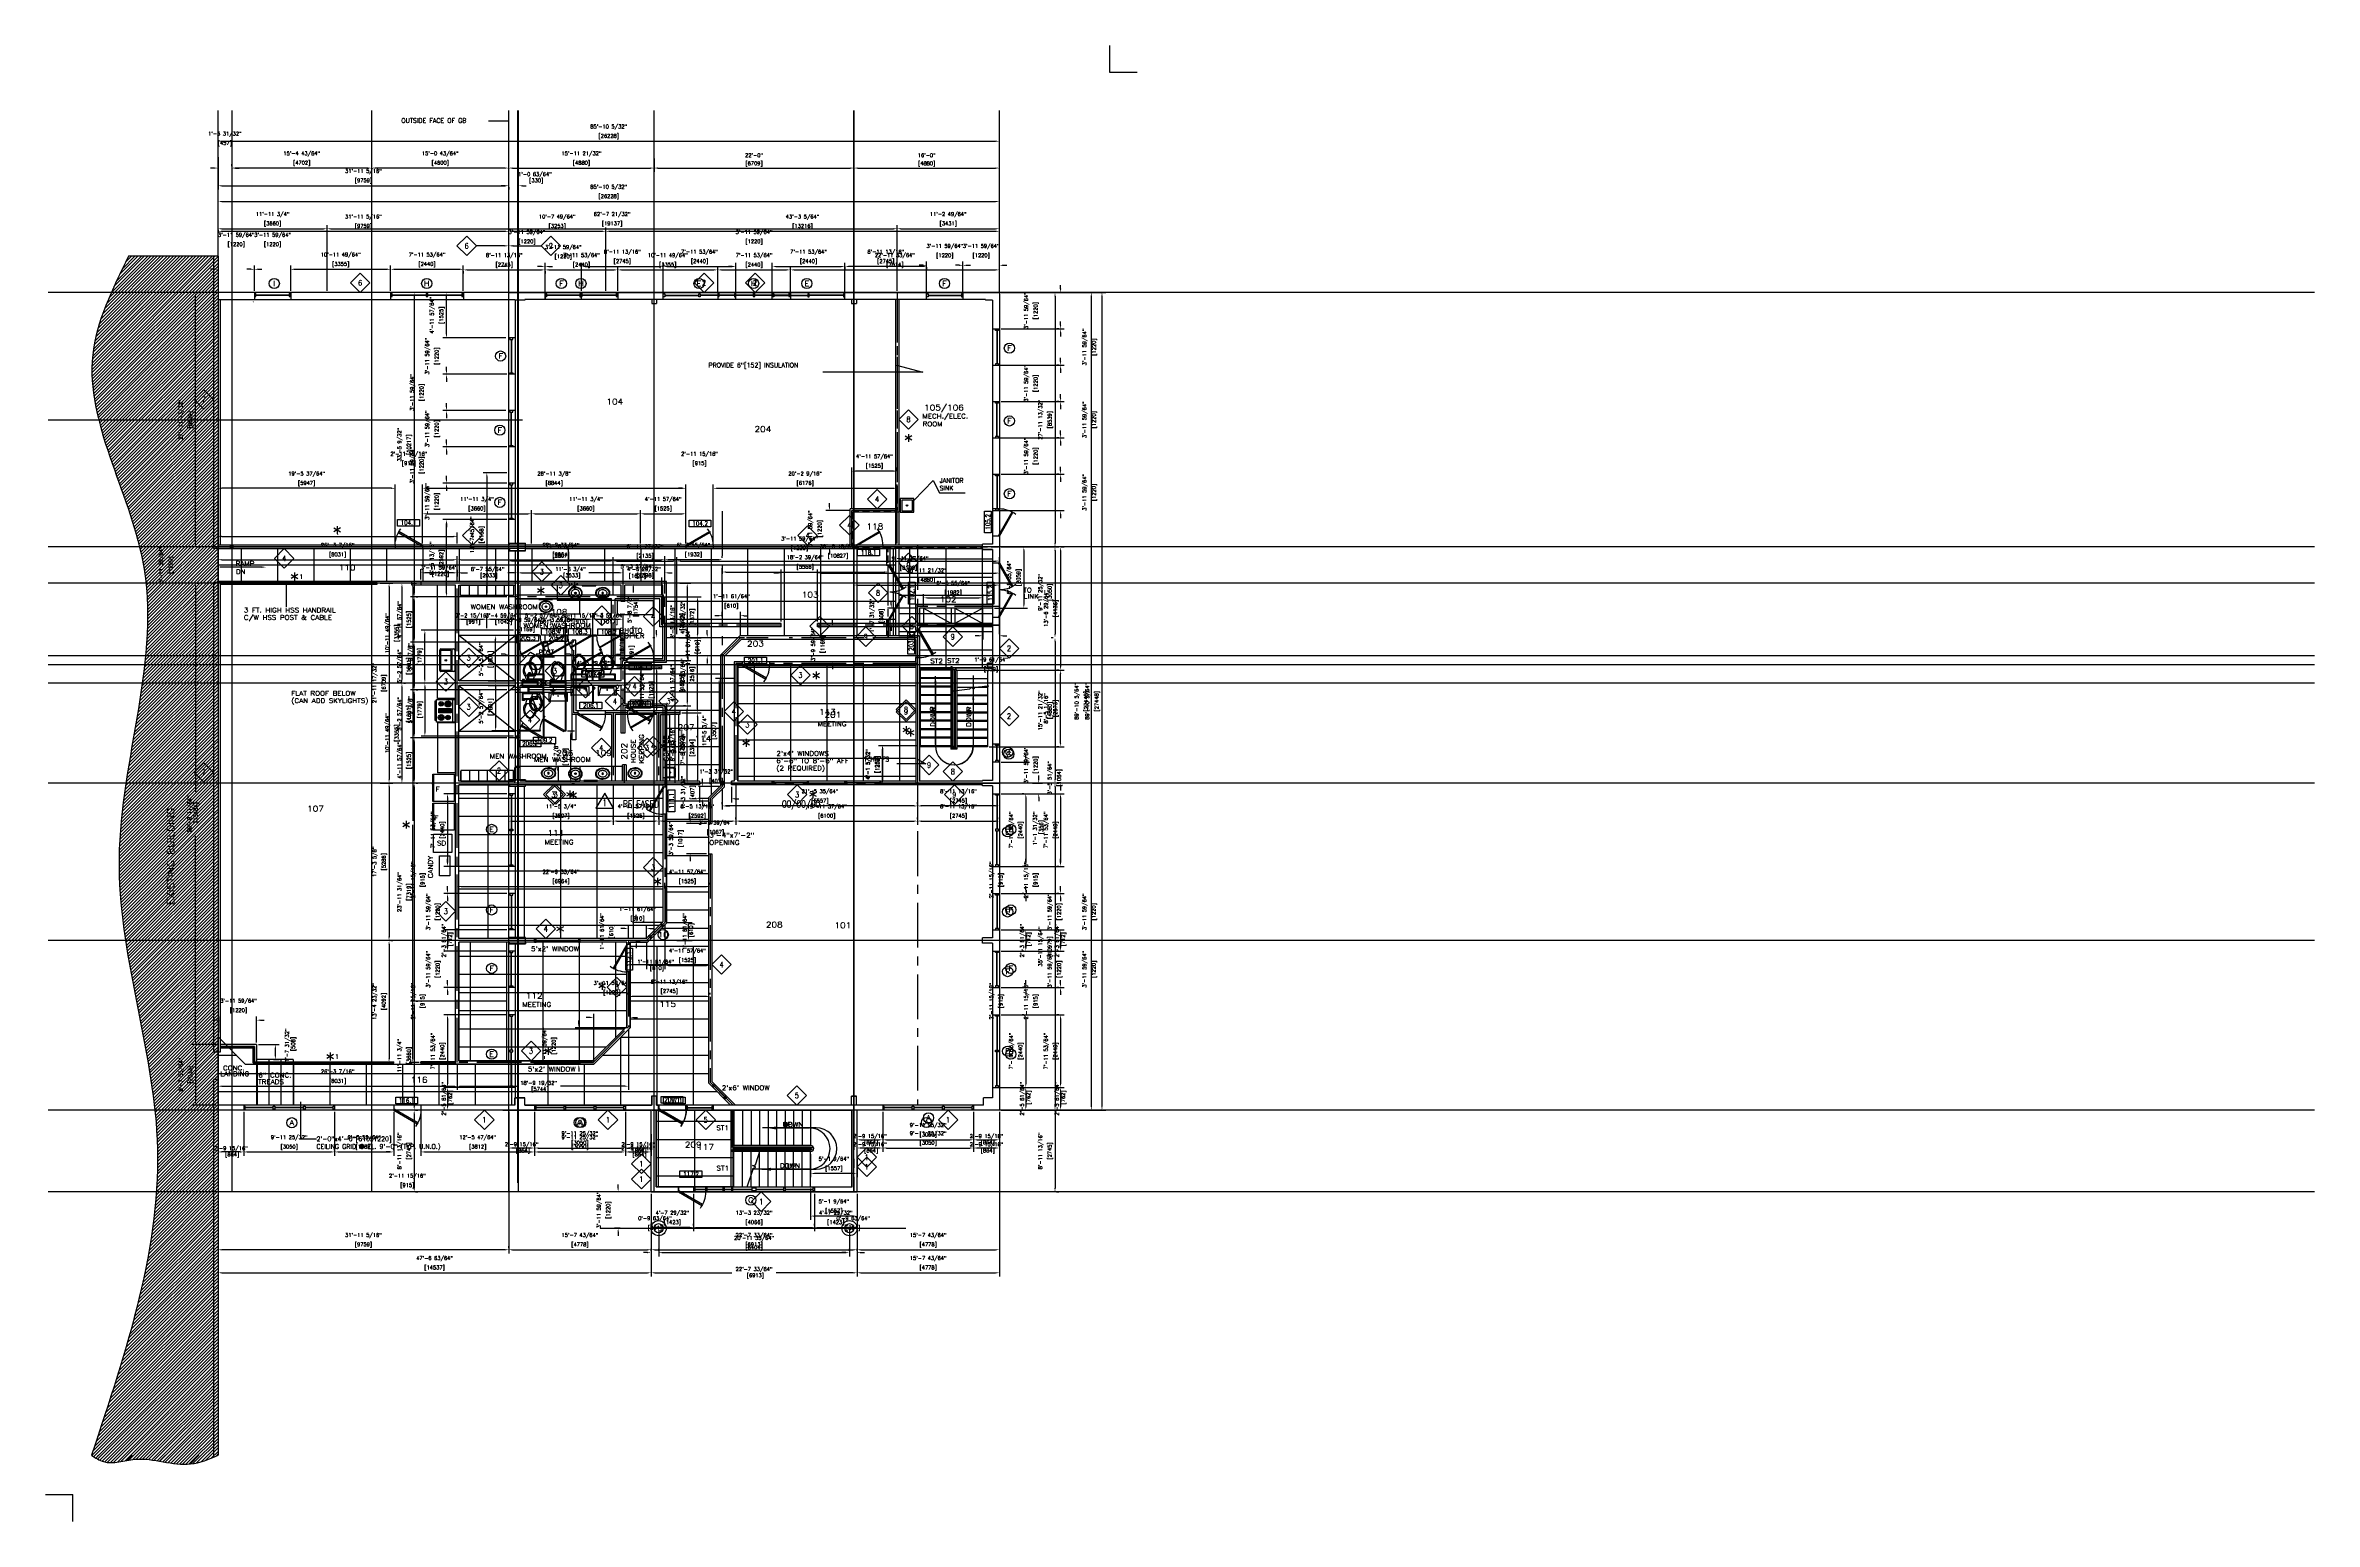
# Model space of a CAD drawing. Header units: millimetres. Extents: x -6963 to 69171, y -40930 to 8603.
import ezdxf
from ezdxf.enums import TextEntityAlignment as Align

# ---------------------------------------------------------------- set-up
doc = ezdxf.new("R2010")
doc.units = ezdxf.units.MM
doc.header["$LTSCALE"] = 48
doc.header["$MEASUREMENT"] = 0
doc.header["$PDMODE"] = 2
doc.linetypes.add('CENTER', pattern=[2, 1.25, -0.25, 0.25, -0.25])
doc.linetypes.add('DASHED', pattern=[0.75, 0.5, -0.25])
doc.layers.get('0').update_dxf_attribs({"linetype": 'CONTINUOUS'})
doc.layers.get('DEFPOINTS').update_dxf_attribs({"linetype": 'CONTINUOUS'})
for name, color, linetype in [('1_Arch_Plan_Center', 134, 'CENTER'), ('1_Arch_Plan_Dim', 2, 'CONTINUOUS'), ('1_Arch_Plan_Door', 131, 'CONTINUOUS'), ('1_Arch_Plan_ExistBldg', 1, 'CONTINUOUS'), ('1_Arch_Plan_Fridge', 141, 'CONTINUOUS'), ('1_Arch_Plan_HandRail', 2, 'CONTINUOUS'), ('1_Arch_Plan_Locker', 141, 'CONTINUOUS'), ('1_Arch_Plan_Mirror', 144, 'CONTINUOUS'), ('1_Arch_Plan_Post', 131, 'CONTINUOUS'), ('1_Arch_Plan_RoomTag', 9, 'CONTINUOUS'), ('1_Arch_Plan_Shower', 140, 'CONTINUOUS'), ('1_Arch_Plan_Sink', 11, 'CONTINUOUS'), ('1_Arch_Plan_Stair', 132, 'CONTINUOUS'), ('1_Arch_Plan_Stove', 142, 'CONTINUOUS'), ('1_Arch_Plan_Text1', 4, 'CONTINUOUS'), ('1_Arch_Plan_Wall', 7, 'CONTINUOUS'), ('1_Arch_Plan_Wall_Annot', 4, 'CONTINUOUS'), ('1_Arch_Plan_Wall_ColClad', 7, 'CONTINUOUS'), ('1_Arch_Plan_WC', 153, 'CONTINUOUS'), ('1_Arch_Plan_WinSec', 2, 'CONTINUOUS'), ('1_Arch_Reflected_Ceiling_Plan_Dim', 2, 'CONTINUOUS'), ('1_Arch_Reflected_Ceiling_Plan_Outline', 3, 'CONTINUOUS'), ('1_Arch_Reflected_Ceiling_Plan_Panel', 2, 'CONTINUOUS'), ('1_Arch_Reflected_Ceiling_Plan_Wall', 131, 'CONTINUOUS'), ('1_Floor_Plan_Fire_Rating', 71, 'DASHED'), ('2_Arch_Plan_Center', 134, 'CENTER'), ('2_Arch_Plan_Chimney', 2, 'CONTINUOUS'), ('2_Arch_Plan_Dim', 2, 'CONTINUOUS'), ('2_Arch_Plan_Door', 131, 'CONTINUOUS'), ('2_Arch_Plan_ExistBldg', 1, 'CONTINUOUS'), ('2_Arch_Plan_Mirror', 144, 'CONTINUOUS'), ('2_Arch_Plan_RoomTag', 9, 'CONTINUOUS'), ('2_Arch_Plan_Sink', 11, 'CONTINUOUS'), ('2_Arch_Plan_Stair', 132, 'CONTINUOUS'), ('2_Arch_Plan_Text1', 4, 'CONTINUOUS'), ('2_Arch_Plan_Wall', 7, 'CONTINUOUS'), ('2_Arch_Plan_Wall_Annot', 4, 'CONTINUOUS'), ('2_Arch_Plan_Wall_Below', 6, 'CONTINUOUS'), ('2_Arch_Plan_Wall_ColClad', 7, 'CONTINUOUS'), ('2_Arch_Plan_WC', 153, 'CONTINUOUS'), ('2_Arch_Plan_WinSec', 2, 'CONTINUOUS'), ('2_Arch_Reflected_Ceiling_Plan_Outline', 3, 'CONTINUOUS'), ('2_Arch_Reflected_Ceiling_Plan_Panel', 2, 'CONTINUOUS'), ('2_Arch_Reflected_Ceiling_Plan_Wall', 131, 'CONTINUOUS'), ('2_Floor_Plan_PCopier', 150, 'CONTINUOUS'), ('GRID', 131, 'CONTINUOUS'), ('Section_SteelAngle', 2, 'CONTINUOUS'), ('Structural_Plan_WCol', 30, 'CONTINUOUS'), ('TEXT', 4, 'CONTINUOUS')]:
    doc.layers.add(name, color=color, linetype=linetype)
doc.styles.add('ROMANS-115', font='romans.shx')
doc.styles.add('ROMANS-80', font='romans.shx', dxfattribs={"width": 0.8})
doc.styles.add('ROMANS80', font='romans.shx', dxfattribs={"width": 0.8})
doc.dimstyles.new('116-ROMANS-115-PS', dxfattribs={"dimscale": 96, "dimtxt": 0.0625, "dimasz": 0.0625, "dimexe": 0.0625, "dimexo": 0.03125, "dimgap": 0.03125, "dimtad": 1, "dimdec": 3, "dimrnd": 0.125, "dimzin": 1, "dimdsep": 46, "dimlunit": 4, "dimtxsty": 'ROMANS-115', "dimcen": 0.125, "dimclrd": 256, "dimclre": 256, "dimclrt": 256, "dimadec": 0, "dimazin": 0, "dimtfac": 1, "dimtdec": 3, "dimtofl": 0, "dimtmove": 2, "dimatfit": 0, "dimfxl": 1, "dimfrac": 2, "dimtolj": 1, "dimtzin": 0, "dimarcsym": 0})
doc.dimstyles.new('18-ROMANS-115-PS', dxfattribs={"dimscale": 0, "dimtxt": 0.0625, "dimasz": 0.0625, "dimexe": 0.0625, "dimexo": 0.03125, "dimgap": 0.03125, "dimtad": 1, "dimdec": 3, "dimlfac": 96, "dimzin": 1, "dimdsep": 46, "dimlunit": 4, "dimtxsty": 'ROMANS-115', "dimcen": 0.125, "dimclrd": 256, "dimclre": 256, "dimclrt": 256, "dimadec": 0, "dimazin": 0, "dimtfac": 1, "dimtdec": 3, "dimtofl": 0, "dimtmove": 0, "dimatfit": 0, "dimfxl": 1, "dimfrac": 2, "dimtolj": 1, "dimtzin": 0, "dimarcsym": 0})

# ---------------------------------------------------------------- blocks, each defined once
blk = doc.blocks.new('Structrual Base2')
at = {"layer": '1_Arch_Reflected_Ceiling_Plan_Wall', "style": 'ROMANS-115'}
blk.add_text('Xref Structrual Base2', height=0.0625, dxfattribs=at).set_placement((0, 0))
blk = doc.blocks.new('Door - Right Hung 36 in.')
blk.add_lwpolyline([(-0.8, -1.3), (0, 0), (-31.2, 18), (-31.9, 16.7)], close=True)
blk.add_arc((0, 0), 36, 142.6899, 180)
blk = doc.blocks.new('Door - Left Hung 36 in.')
blk.add_lwpolyline([(0.8, -1.3), (0, 0), (31.2, 18), (31.9, 16.7)], close=True)
blk.add_arc((0, 0), 36, 0, 37.3101)
blk = doc.blocks.new('Toilet - top')
for p, q in [((-10, -8.5), (-8, -8.5)), ((-10, -9.5), (-10, -8.5)), ((-7, -9.5), (-10, -9.5)), ((-8, -8.5), (-8, -8)), ((-7, -8), (-7, -9.5)), ((-4, -8), (-6, -14)), ((4, -14), (-4, -14)), ((4, -8), (6, -14)), ((9.5, -6), (9.5, -2))]:
    blk.add_line(p, q)
blk.add_lwpolyline([(10.5, -8), (10.5, 0), (-10.5, 0), (-10.5, -8)], close=True)
for points in [[(-9.5, -2), (-9.5, -6)], [(8.5, -1), (-8.5, -1)], [(-8.5, -7), (8.5, -7)]]:
    blk.add_lwpolyline(points)
for centre, radius, start, end in [((-8.6, -1.9), 0.884, 81.8699, 188.1301), ((-8.6, -6.1), 0.884, 171.8699, 278.1301), ((3.5, -21.6), 12.2, 141.4691, 247.9714), ((4.2, -21.8), 11.3, 136.3677, 238.9468), ((-3.5, -21.6), 12.2, 292.0284, 38.5307), ((-4.2, -21.8), 11.3, 301.053, 43.6321), ((8.6, -1.9), 0.884, 351.8699, 98.1301), ((8.6, -6.1), 0.884, 261.8699, 8.1301), ((0, -27.9), 4, 245.7318, 294.2682), ((0, -29), 4, 254.8605, 285.1395)]:
    blk.add_arc(centre, radius, start, end)
blk = doc.blocks.new('Sink - Oval top')
for p, q in [((-1, 0), (1, 0)), ((0, 1), (0, -1))]:
    blk.add_line(p, q)
at = {"linetype": 'Continuous'}
for points in [[(-12.2, 0.4, 0.117634), (-11.5, -3.4, 0.104469), (-8.9, -6.8, 0.090016), (-5.1, -9.1, 0.08192), (-0.3, -10, 0.08192), (4.5, -9.4, 0.090016), (8.4, -7.4, 0.104469), (11.2, -4.1, 0.117634), (12.2, -0.4, 0.117634), (11.5, 3.4, 0.104469), (8.9, 6.8, 0.090016), (5.1, 9.1, 0.08192), (0.3, 10, 0.08192), (-4.5, 9.4, 0.090016), (-8.4, 7.4, 0.104469), (-11.2, 4.1, 0.117634)], [(-11.3, 0.2, 0.118622), (-10.5, -3.3, 0.104678), (-8.1, -6.4, 0.089562), (-4.5, -8.4, 0.081185), (-0.1, -9.2, 0.081185), (4.3, -8.5, 0.089562), (7.9, -6.6, 0.104678), (10.4, -3.5, 0.118622), (11.3, -0.2, 0.118622), (10.5, 3.3, 0.104678), (8.1, 6.4, 0.089562), (4.5, 8.4, 0.081185), (0.1, 9.2, 0.081185), (-4.3, 8.5, 0.089562), (-7.9, 6.6, 0.104678), (-10.4, 3.5, 0.118622)], [(-7.4, 0.1, 0.118283), (-6.9, -2.2, 0.104607), (-5.3, -4.2, 0.089718), (-3, -5.5, 0.081436), (-0.1, -6, 0.081436), (2.8, -5.6, 0.089718), (5.2, -4.3, 0.104607), (6.9, -2.3, 0.118283), (7.4, -0.1, 0.118283), (6.9, 2.2, 0.104607), (5.3, 4.2, 0.089718), (3, 5.5, 0.081436), (0.1, 6, 0.081436), (-2.8, 5.6, 0.089718), (-5.2, 4.3, 0.104607), (-6.9, 2.3, 0.118283)]]:
    blk.add_lwpolyline(points, format="xyb", close=True, dxfattribs=at)
for radius in [1.5, 1]:
    blk.add_circle((0, 0), radius)
blk = doc.blocks.new('Range-Oven - 30 in top')
for p, q in [((0, -3), (30, -3)), ((6, -24), (6, -25)), ((8, -25), (8, -24)), ((12, -6), (18, -6)), ((18, -20), (12, -20)), ((13, -20), (13, -6)), ((14, -6), (14, -20)), ((15, -20), (15, -6)), ((16, -6), (16, -20)), ((17, -20), (17, -6)), ((22, -25), (22, -24)), ((24, -24), (24, -25))]:
    blk.add_line(p, q)
for points in [[(0, -24), (0, 0), (30, 0), (30, -24)], [(2, -26), (2, -25), (28, -25), (28, -26)], [(12, -21), (12, -5), (18, -5), (18, -21)]]:
    blk.add_lwpolyline(points, close=True)
for centre, radius in [((6, -9), 4), ((6, -9), 3), ((6, -18), 3), ((6, -9), 2), ((6, -18), 2), ((6, -9), 1), ((6, -18), 1), ((24, -18), 4), ((24, -9), 3), ((24, -18), 3), ((24, -9), 2), ((24, -18), 2), ((24, -9), 1), ((24, -18), 1)]:
    blk.add_circle(centre, radius)
blk = doc.blocks.new('Refrigerator-2 door - 36 in top')
for p, q in [((0, -26.999999), (36, -26.999999)), ((11, -27.999999), (11, -28.999999)), ((11, -28.999999), (13, -28.999999)), ((12, -26.999999), (12, -28.999999)), ((13, -28.999999), (13, -27.999999))]:
    blk.add_line(p, q)
blk.add_lwpolyline([(0, -27.999999), (0, 0), (36, 0), (36, -27.999999)], close=True)
blk = doc.blocks.new('Sink-single - 30 in top')
blk.add_line((-15, -3.999996), (15, -3.999996))
for points in [[(-13.5, 0), (13.5, 0)], [(-15, -18.499996), (-15, -1.5)], [(-13.5, -17.499996), (-13.5, -6.499996)], [(13.5, -19.999996), (-13.5, -19.999996)], [(-12.5, -5.499996), (12.5, -5.499996)], [(12.5, -18.499996), (-12.5, -18.499996)], [(13.5, -6.499996), (13.5, -17.499996)], [(15, -1.5), (15, -18.499996)]]:
    blk.add_lwpolyline(points)
for radius in [1, 0.5]:
    blk.add_circle((0, -11.999996), radius)
for centre, radius, start, end in [((-13.5, -1.5), 1.5, 90, 180), ((-13.5, -18.499996), 1.5, 180, 270), ((-12.5, -6.499996), 1, 90, 180), ((-12.5, -17.499996), 1, 180, 270), ((12.5, -6.499996), 1, 0, 90), ((12.5, -17.499996), 1, 270, 0), ((13.5, -1.5), 1.5, 0, 90), ((13.5, -18.499996), 1.5, 270, 0)]:
    blk.add_arc(centre, radius, start, end)
blk = doc.blocks.new('Urinal')
for p, q in [((0, 12), (1.5, 11.7)), ((0, 0), (0, 12)), ((0, 0), (24, 0)), ((22.5, 11.7), (1.5, 11.7)), ((1.5, 11.7), (3.4, 2)), ((3.4, 2), (20.6, 2)), ((22.5, 11.7), (20.6, 2)), ((24, 12), (22.5, 11.7)), ((24, 0), (24, 12))]:
    blk.add_line(p, q)
blk.add_circle((12, 4.6), 0.456)
blk = doc.blocks.new('windowplan')
at = {"layer": '1_Arch_Plan_WinSec'}
for p, q in [((2, 2.1875), (34, 2.1875)), ((2, 1.8125), (34, 1.8125))]:
    blk.add_line(p, q, dxfattribs=at)
for points in [[(0, 0), (2, 0), (2, 4), (0, 4)], [(0, 0), (2, 0), (2, 4), (0, 4)], [(34, 0), (36, 0), (36, 4), (34, 4)]]:
    blk.add_lwpolyline(points, close=True, dxfattribs=at)
blk = doc.blocks.new('*D15')
at = {"layer": '1_Arch_Plan_Dim', "lineweight": -2}
for p, q in [((-1170, 1591), (-1170, 3489)), ((-1045, 3364), (24918, 3364)), ((25043, 372), (25043, 3489))]:
    blk.add_line(p, q, dxfattribs=at)
at = {"layer": '1_Arch_Plan_Dim'}
for points in [[(-1045, 3385), (-1045, 3343), (-1170, 3364)], [(24918, 3385), (24918, 3343), (25043, 3364)]]:
    blk.add_solid(points, dxfattribs=at)
at = {"layer": 'DEFPOINTS', "color": 0}
for p in [(25043, 3364), (-1170, 1529), (25043, 310)]:
    blk.add_point(p, dxfattribs=at)
at = {"layer": '1_Arch_Plan_Dim', "char_height": 125, "attachment_point": 5, "style": 'ROMANS-115'}
for s, insert in [('\\A1;85\'-10 5/32"', (11936, 3837)), ('\\A1;[26228]', (11936, 3522))]:
    blk.add_mtext(s, dxfattribs=dict(at, insert=insert))
blk = doc.blocks.new('*D16')
at = {"layer": '1_Arch_Plan_Dim', "lineweight": -2}
for p, q in [((25105, 310), (28253, 310)), ((28128, 185), (28128, -26997)), ((25105, -27122), (28253, -27122))]:
    blk.add_line(p, q, dxfattribs=at)
at = {"layer": '1_Arch_Plan_Dim'}
for points in [[(28108, 185), (28149, 185), (28128, 310)], [(28108, -26997), (28149, -26997), (28128, -27122)]]:
    blk.add_solid(points, dxfattribs=at)
at = {"layer": 'DEFPOINTS', "color": 0}
for p in [(25043, 310), (25043, -27122), (28128, -27122)]:
    blk.add_point(p, dxfattribs=at)
at = {"layer": '1_Arch_Plan_Dim', "char_height": 125, "attachment_point": 5, "rotation": 90, "style": 'ROMANS-115'}
for s, insert in [('\\A1;89\'-10 5/64"', (27655, -13406)), ('\\A1;[27448]', (27971, -13406))]:
    blk.add_mtext(s, dxfattribs=dict(at, insert=insert))
blk = doc.blocks.new('*D17')
at = {"layer": '1_Arch_Plan_Dim', "lineweight": -2}
for p, q in [((-1170, 2417), (-1170, 2325)), ((-1045, 2450), (2362, 2450)), ((2487, 372), (2487, 2575))]:
    blk.add_line(p, q, dxfattribs=at)
at = {"layer": '1_Arch_Plan_Dim'}
for points in [[(-1045, 2471), (-1045, 2429), (-1170, 2450)], [(2362, 2471), (2362, 2429), (2487, 2450)]]:
    blk.add_solid(points, dxfattribs=at)
at = {"layer": 'DEFPOINTS', "color": 0}
for p in [(-1170, 2480), (2487, 2450), (2487, 310)]:
    blk.add_point(p, dxfattribs=at)
at = {"layer": '1_Arch_Plan_Dim', "char_height": 125, "attachment_point": 5, "style": 'ROMANS-115'}
for s, insert in [('\\A1;11\'-11 3/4"', (659, 2923)), ('\\A1;[3660]', (659, 2608))]:
    blk.add_mtext(s, dxfattribs=dict(at, insert=insert))
blk = doc.blocks.new('*D18')
at = {"layer": '1_Arch_Plan_Dim', "lineweight": -2}
for p, q in [((2487, 372), (2487, 2575)), ((2612, 2450), (21489, 2450)), ((21614, 372), (21614, 2575))]:
    blk.add_line(p, q, dxfattribs=at)
at = {"layer": '1_Arch_Plan_Dim'}
for points in [[(2612, 2471), (2612, 2429), (2487, 2450)], [(21489, 2471), (21489, 2429), (21614, 2450)]]:
    blk.add_solid(points, dxfattribs=at)
at = {"layer": 'DEFPOINTS', "color": 0}
for p in [(21614, 2450), (2487, 310), (21614, 310)]:
    blk.add_point(p, dxfattribs=at)
at = {"layer": '1_Arch_Plan_Dim', "char_height": 125, "attachment_point": 5, "style": 'ROMANS-115'}
for s, insert in [('\\A1;62\'-7 21/32"', (12051, 2923)), ('\\A1;[19137]', (12051, 2608))]:
    blk.add_mtext(s, dxfattribs=dict(at, insert=insert))
blk = doc.blocks.new('*D19')
at = {"layer": '1_Arch_Plan_Dim', "lineweight": -2}
for p, q in [((21614, 2513), (21614, 2575)), ((21739, 2450), (24918, 2450)), ((25043, 2513), (25043, 2575))]:
    blk.add_line(p, q, dxfattribs=at)
at = {"layer": '1_Arch_Plan_Dim'}
for points in [[(21739, 2471), (21739, 2429), (21614, 2450)], [(24918, 2471), (24918, 2429), (25043, 2450)]]:
    blk.add_solid(points, dxfattribs=at)
at = {"layer": 'DEFPOINTS', "color": 0}
for p in [(21614, 2450), (25043, 2450), (25043, 2450)]:
    blk.add_point(p, dxfattribs=at)
at = {"layer": '1_Arch_Plan_Dim', "char_height": 125, "attachment_point": 5, "style": 'ROMANS-115'}
for s, insert in [('\\A1;11\'-2 49/64"', (23328, 2923)), ('\\A1;[3431]', (23328, 2608))]:
    blk.add_mtext(s, dxfattribs=dict(at, insert=insert))
blk = doc.blocks.new('*D20')
at = {"layer": '1_Arch_Plan_Dim', "lineweight": -2}
for p, q in [((13359, -29928), (13359, -32706)), ((-1170, -32414), (-1170, -32706)), ((-1045, -32581), (13234, -32581))]:
    blk.add_line(p, q, dxfattribs=at)
at = {"layer": '1_Arch_Plan_Dim'}
for points in [[(-1045, -32560), (-1045, -32602), (-1170, -32581)], [(13234, -32560), (13234, -32602), (13359, -32581)]]:
    blk.add_solid(points, dxfattribs=at)
at = {"layer": 'DEFPOINTS', "color": 0}
for p in [(13359, -29866), (-1170, -32351), (13359, -32581)]:
    blk.add_point(p, dxfattribs=at)
at = {"layer": '1_Arch_Plan_Dim', "char_height": 125, "attachment_point": 5, "style": 'ROMANS-115'}
for s, insert in [('\\A1;47\'-6 63/64"', (6094, -32108)), ('\\A1;[14537]', (6094, -32423))]:
    blk.add_mtext(s, dxfattribs=dict(at, insert=insert))
blk = doc.blocks.new('*D21')
at = {"layer": '1_Arch_Plan_Dim', "lineweight": -2}
for p, q in [((13359, -29928), (13359, -32706)), ((20267, -29928), (20267, -32706)), ((13484, -32581), (16072, -32581)), ((20142, -32581), (17554, -32581))]:
    blk.add_line(p, q, dxfattribs=at)
at = {"layer": '1_Arch_Plan_Dim'}
for points in [[(13484, -32560), (13484, -32602), (13359, -32581)], [(20142, -32560), (20142, -32602), (20267, -32581)]]:
    blk.add_solid(points, dxfattribs=at)
at = {"layer": 'DEFPOINTS', "color": 0}
for p in [(13359, -29866), (20267, -29866), (20267, -32581)]:
    blk.add_point(p, dxfattribs=at)
at = {"layer": '1_Arch_Plan_Dim', "insert": (16813, -32581), "char_height": 125, "attachment_point": 5, "style": 'ROMANS-115'}
blk.add_mtext('\\A1;22\'-7 33/64"\\P [6913]', dxfattribs=at)
blk = doc.blocks.new('*D22')
at = {"layer": '1_Arch_Plan_Dim', "lineweight": -2}
for p, q in [((25043, -27185), (25043, -32706)), ((20267, -29928), (20267, -32706)), ((20392, -32581), (24918, -32581))]:
    blk.add_line(p, q, dxfattribs=at)
at = {"layer": '1_Arch_Plan_Dim'}
for points in [[(20392, -32560), (20392, -32602), (20267, -32581)], [(24918, -32560), (24918, -32602), (25043, -32581)]]:
    blk.add_solid(points, dxfattribs=at)
at = {"layer": 'DEFPOINTS', "color": 0}
for p in [(25043, -27122), (20267, -29866), (25043, -32581)]:
    blk.add_point(p, dxfattribs=at)
at = {"layer": '1_Arch_Plan_Dim', "char_height": 125, "attachment_point": 5, "style": 'ROMANS-115'}
for s, insert in [('\\A1;15\'-7 43/64"', (22655, -32108)), ('\\A1;[4778]', (22655, -32423))]:
    blk.add_mtext(s, dxfattribs=dict(at, insert=insert))
blk = doc.blocks.new('*D23')
at = {"layer": '1_Arch_Plan_Dim', "lineweight": -2}
for p, q in [((26910, -27247), (26910, -29741)), ((26958, -27122), (27035, -27122)), ((26958, -29866), (27035, -29866))]:
    blk.add_line(p, q, dxfattribs=at)
at = {"layer": '1_Arch_Plan_Dim'}
for points in [[(26889, -27247), (26931, -27247), (26910, -27122)], [(26889, -29741), (26931, -29741), (26910, -29866)]]:
    blk.add_solid(points, dxfattribs=at)
at = {"layer": 'DEFPOINTS', "color": 0}
for p in [(26896, -27122), (26896, -29866), (26910, -29866)]:
    blk.add_point(p, dxfattribs=at)
at = {"layer": '1_Arch_Plan_Dim', "char_height": 125, "attachment_point": 5, "rotation": 90, "style": 'ROMANS-115'}
for s, insert in [('\\A1;8\'-11 13/16"', (26437, -28494)), ('\\A1;[2745]', (26752, -28494))]:
    blk.add_mtext(s, dxfattribs=dict(at, insert=insert))
blk = doc.blocks.new('*D24')
at = {"layer": '1_Arch_Plan_Dim', "lineweight": -2}
for p, q in [((25105, 310), (27035, 310)), ((26910, 185), (26910, -8100)), ((25105, -8225), (27035, -8225))]:
    blk.add_line(p, q, dxfattribs=at)
at = {"layer": '1_Arch_Plan_Dim'}
for points in [[(26889, 185), (26931, 185), (26910, 310)], [(26889, -8100), (26931, -8100), (26910, -8225)]]:
    blk.add_solid(points, dxfattribs=at)
at = {"layer": 'DEFPOINTS', "color": 0}
for p in [(25043, 310), (25043, -8225), (26910, -8225)]:
    blk.add_point(p, dxfattribs=at)
at = {"layer": '1_Arch_Plan_Dim', "char_height": 125, "attachment_point": 5, "rotation": 90, "style": 'ROMANS-115'}
for s, insert in [('\\A1;27\'-11 13/32"', (26437, -3958)), ('\\A1;[8539]', (26752, -3958))]:
    blk.add_mtext(s, dxfattribs=dict(at, insert=insert))
blk = doc.blocks.new('*D25')
at = {"layer": '1_Arch_Plan_Dim', "lineweight": -2}
for p, q in [((-1928, -8100), (-1928, -7975)), ((-1866, -8225), (-1803, -8225)), ((-1991, -9444), (-2053, -9444)), ((-1928, -9569), (-1928, -9694))]:
    blk.add_line(p, q, dxfattribs=at)
at = {"layer": '1_Arch_Plan_Dim'}
for points in [[(-1949, -8100), (-1907, -8100), (-1928, -8225)], [(-1949, -9569), (-1907, -9569), (-1928, -9444)]]:
    blk.add_solid(points, dxfattribs=at)
at = {"layer": 'DEFPOINTS', "color": 0}
for p in [(-1928, -8225), (-1928, -9444), (-1928, -9444)]:
    blk.add_point(p, dxfattribs=at)
at = {"layer": '1_Arch_Plan_Dim', "char_height": 125, "attachment_point": 5, "rotation": 90, "style": 'ROMANS-115'}
for s, insert in [('\\A1;3\'-11 59/64"', (-3064, -8834)), ('\\A1;[1220]', (-2748, -8834))]:
    blk.add_mtext(s, dxfattribs=dict(at, insert=insert))
blk = doc.blocks.new('*D26')
at = {"layer": '1_Arch_Plan_Dim', "lineweight": -2}
for p, q in [((-1928, -9569), (-1928, -16440)), ((-1866, -9444), (-1803, -9444)), ((-1928, -24794), (-1928, -17922)), ((-1156, -24919), (-2053, -24919))]:
    blk.add_line(p, q, dxfattribs=at)
at = {"layer": '1_Arch_Plan_Dim'}
for points in [[(-1949, -9569), (-1907, -9569), (-1928, -9444)], [(-1949, -24794), (-1907, -24794), (-1928, -24919)]]:
    blk.add_solid(points, dxfattribs=at)
at = {"layer": 'DEFPOINTS', "color": 0}
for p in [(-1928, -9444), (-1928, -24919), (-1094, -24919)]:
    blk.add_point(p, dxfattribs=at)
at = {"layer": '1_Arch_Plan_Dim', "insert": (-2005, -17181), "char_height": 125, "attachment_point": 5, "rotation": 90, "style": 'ROMANS-115'}
blk.add_mtext('\\A1;50\'-8 11/64"\\P [15484]', dxfattribs=at)
blk = doc.blocks.new('*D27')
at = {"layer": '1_Arch_Plan_Dim', "lineweight": -2}
for p, q in [((-1928, -25044), (-1928, -26826)), ((-1866, -24919), (-1803, -24919)), ((-1233, -26951), (-2053, -26951))]:
    blk.add_line(p, q, dxfattribs=at)
at = {"layer": '1_Arch_Plan_Dim'}
for points in [[(-1949, -25044), (-1907, -25044), (-1928, -24919)], [(-1949, -26826), (-1907, -26826), (-1928, -26951)]]:
    blk.add_solid(points, dxfattribs=at)
at = {"layer": 'DEFPOINTS', "color": 0}
for p in [(-1928, -24919), (-1928, -26951), (-1170, -26951)]:
    blk.add_point(p, dxfattribs=at)
at = {"layer": '1_Arch_Plan_Dim', "char_height": 125, "attachment_point": 5, "rotation": 90, "style": 'ROMANS-115'}
for s, insert in [('\\A1;6\'-7 55/64"', (-2402, -25935)), ('\\A1;[2033]', (-2086, -25935))]:
    blk.add_mtext(s, dxfattribs=dict(at, insert=insert))
blk = doc.blocks.new('*D28')
at = {"layer": '1_Arch_Plan_Dim', "lineweight": -2}
for p, q in [((6856, -25585), (6856, -26445)), ((-1170, -26137), (-1170, -26445)), ((-1045, -26320), (6731, -26320))]:
    blk.add_line(p, q, dxfattribs=at)
at = {"layer": '1_Arch_Plan_Dim'}
for points in [[(-1045, -26299), (-1045, -26341), (-1170, -26320)], [(6731, -26299), (6731, -26341), (6856, -26320)]]:
    blk.add_solid(points, dxfattribs=at)
at = {"layer": 'DEFPOINTS', "color": 0}
for p in [(6856, -25522), (-1170, -26075), (6856, -26320)]:
    blk.add_point(p, dxfattribs=at)
at = {"layer": '1_Arch_Plan_Dim', "char_height": 125, "attachment_point": 5, "style": 'ROMANS-115'}
for s, insert in [('\\A1;26\'-3 7/16"', (2843, -25847)), ('\\A1;[8031]', (2843, -26163))]:
    blk.add_mtext(s, dxfattribs=dict(at, insert=insert))
blk = doc.blocks.new('*D29')
at = {"layer": '1_Arch_Plan_Dim', "lineweight": -2}
for p, q in [((12597, -24399), (12597, -26445)), ((6856, -25585), (6856, -26445)), ((6981, -26320), (8853, -26320)), ((12472, -26320), (10317, -26320))]:
    blk.add_line(p, q, dxfattribs=at)
at = {"layer": '1_Arch_Plan_Dim'}
for points in [[(6981, -26299), (6981, -26341), (6856, -26320)], [(12472, -26299), (12472, -26341), (12597, -26320)]]:
    blk.add_solid(points, dxfattribs=at)
at = {"layer": 'DEFPOINTS', "color": 0}
for p in [(12597, -24336), (6856, -25522), (12597, -26320)]:
    blk.add_point(p, dxfattribs=at)
at = {"layer": '1_Arch_Plan_Dim', "insert": (9585, -26334), "char_height": 125, "attachment_point": 5, "style": 'ROMANS-115'}
blk.add_mtext('\\A1;18\'-9 19/32"\\P [5744]', dxfattribs=at)
blk = doc.blocks.new('*D30')
at = {"layer": '1_Arch_Plan_Dim', "lineweight": -2}
for p, q in [((4272, -9444), (4692, -9444)), ((4567, -9569), (4567, -16025)), ((4272, -16150), (4692, -16150))]:
    blk.add_line(p, q, dxfattribs=at)
at = {"layer": '1_Arch_Plan_Dim'}
for points in [[(4546, -9569), (4588, -9569), (4567, -9444)], [(4546, -16025), (4588, -16025), (4567, -16150)]]:
    blk.add_solid(points, dxfattribs=at)
at = {"layer": 'DEFPOINTS', "color": 0}
for p in [(4210, -9444), (4210, -16150), (4567, -16150)]:
    blk.add_point(p, dxfattribs=at)
at = {"layer": '1_Arch_Plan_Dim', "char_height": 125, "attachment_point": 5, "rotation": 90, "style": 'ROMANS-115'}
for s, insert in [('\\A1;21\'-11 17/32"', (4094, -12797)), ('\\A1;[6709]', (4409, -12797))]:
    blk.add_mtext(s, dxfattribs=dict(at, insert=insert))
blk = doc.blocks.new('*D31')
at = {"layer": '1_Arch_Plan_Dim', "lineweight": -2}
for p, q in [((4567, -16275), (4567, -21308)), ((4629, -16150), (4692, -16150)), ((6438, -21433), (4442, -21433))]:
    blk.add_line(p, q, dxfattribs=at)
at = {"layer": '1_Arch_Plan_Dim'}
for points in [[(4546, -16275), (4588, -16275), (4567, -16150)], [(4546, -21308), (4588, -21308), (4567, -21433)]]:
    blk.add_solid(points, dxfattribs=at)
at = {"layer": 'DEFPOINTS', "color": 0}
for p in [(4567, -16150), (4567, -21433), (6501, -21433)]:
    blk.add_point(p, dxfattribs=at)
at = {"layer": '1_Arch_Plan_Dim', "char_height": 125, "attachment_point": 5, "rotation": 90, "style": 'ROMANS-115'}
for s, insert in [('\\A1;17\'-3 5/8"', (4094, -18791)), ('\\A1;[5286]', (4409, -18791))]:
    blk.add_mtext(s, dxfattribs=dict(at, insert=insert))
blk = doc.blocks.new('*D32')
at = {"layer": '1_Arch_Plan_Dim', "lineweight": -2}
for p, q in [((4567, -21558), (4567, -25397)), ((4629, -21433), (4692, -21433)), ((4592, -25522), (4692, -25522))]:
    blk.add_line(p, q, dxfattribs=at)
at = {"layer": '1_Arch_Plan_Dim'}
for points in [[(4546, -21558), (4588, -21558), (4567, -21433)], [(4546, -25397), (4588, -25397), (4567, -25522)]]:
    blk.add_solid(points, dxfattribs=at)
at = {"layer": 'DEFPOINTS', "color": 0}
for p in [(4567, -21433), (4530, -25522), (4567, -25522)]:
    blk.add_point(p, dxfattribs=at)
at = {"layer": '1_Arch_Plan_Dim', "char_height": 125, "attachment_point": 5, "rotation": 90, "style": 'ROMANS-115'}
for s, insert in [('\\A1;13\'-4 23/32"', (4094, -23477)), ('\\A1;[4092]', (4409, -23477))]:
    blk.add_mtext(s, dxfattribs=dict(at, insert=insert))
blk = doc.blocks.new('*D33')
at = {"layer": '1_Arch_Plan_Dim', "lineweight": -2}
for p, q in [((-1170, -8603), (-1170, -8530)), ((-1045, -8655), (6731, -8655)), ((6856, -9381), (6856, -8530))]:
    blk.add_line(p, q, dxfattribs=at)
at = {"layer": '1_Arch_Plan_Dim'}
for points in [[(-1045, -8634), (-1045, -8675), (-1170, -8655)], [(6731, -8634), (6731, -8675), (6856, -8655)]]:
    blk.add_solid(points, dxfattribs=at)
at = {"layer": 'DEFPOINTS', "color": 0}
for p in [(-1170, -8666), (6856, -8655), (6856, -9444)]:
    blk.add_point(p, dxfattribs=at)
at = {"layer": '1_Arch_Plan_Dim', "char_height": 125, "attachment_point": 5, "style": 'ROMANS-115'}
for s, insert in [('\\A1;26\'-3 7/16"', (2843, -8181)), ('\\A1;[8031]', (2843, -8497))]:
    blk.add_mtext(s, dxfattribs=dict(at, insert=insert))
blk = doc.blocks.new('*D34')
at = {"layer": '1_Arch_Plan_Dim', "lineweight": -2}
for p, q in [((6856, -8592), (6856, -8530)), ((6981, -8655), (13691, -8655)), ((13816, -9453), (13816, -8530))]:
    blk.add_line(p, q, dxfattribs=at)
at = {"layer": '1_Arch_Plan_Dim'}
for points in [[(6981, -8634), (6981, -8675), (6856, -8655)], [(13691, -8634), (13691, -8675), (13816, -8655)]]:
    blk.add_solid(points, dxfattribs=at)
at = {"layer": 'DEFPOINTS', "color": 0}
for p in [(6856, -8655), (13816, -8655), (13816, -9516)]:
    blk.add_point(p, dxfattribs=at)
at = {"layer": '1_Arch_Plan_Dim', "char_height": 125, "attachment_point": 5, "style": 'ROMANS-115'}
for s, insert in [('\\A1;22\'-9 33/64"', (10336, -8181)), ('\\A1;[6964]', (10336, -8497))]:
    blk.add_mtext(s, dxfattribs=dict(at, insert=insert))
blk = doc.blocks.new('*D35')
at = {"layer": '1_Arch_Plan_Dim', "lineweight": -2}
for p, q in [((26848, -8225), (26785, -8225)), ((26910, -8350), (26910, -11148)), ((26848, -11273), (26785, -11273))]:
    blk.add_line(p, q, dxfattribs=at)
at = {"layer": '1_Arch_Plan_Dim'}
for points in [[(26889, -8350), (26931, -8350), (26910, -8225)], [(26889, -11148), (26931, -11148), (26910, -11273)]]:
    blk.add_solid(points, dxfattribs=at)
at = {"layer": 'DEFPOINTS', "color": 0}
for p in [(26910, -8225), (26910, -11273), (26910, -11273)]:
    blk.add_point(p, dxfattribs=at)
at = {"layer": '1_Arch_Plan_Dim', "char_height": 125, "attachment_point": 5, "rotation": 90, "style": 'ROMANS-115'}
for s, insert in [('\\A1;9\'-11 25/32"', (26437, -9749)), ('\\A1;[3050]', (26752, -9749))]:
    blk.add_mtext(s, dxfattribs=dict(at, insert=insert))
blk = doc.blocks.new('*D36')
at = {"layer": '1_Arch_Plan_Dim', "lineweight": -2}
for p, q in [((26848, -11273), (26785, -11273)), ((26910, -11398), (26910, -16025)), ((26848, -16150), (26785, -16150))]:
    blk.add_line(p, q, dxfattribs=at)
at = {"layer": '1_Arch_Plan_Dim'}
for points in [[(26889, -11398), (26931, -11398), (26910, -11273)], [(26889, -16025), (26931, -16025), (26910, -16150)]]:
    blk.add_solid(points, dxfattribs=at)
at = {"layer": 'DEFPOINTS', "color": 0}
for p in [(26910, -11273), (26910, -16150), (26910, -16150)]:
    blk.add_point(p, dxfattribs=at)
at = {"layer": '1_Arch_Plan_Dim', "char_height": 125, "attachment_point": 5, "rotation": 90, "style": 'ROMANS-115'}
for s, insert in [('\\A1;15\'-11 21/32"', (26437, -13711)), ('\\A1;[4880]', (26752, -13711))]:
    blk.add_mtext(s, dxfattribs=dict(at, insert=insert))
blk = doc.blocks.new('*D37')
at = {"layer": '1_Arch_Plan_Dim', "lineweight": -2}
for p, q in [((22299, -16212), (22299, -17041)), ((25043, -16695), (25043, -17041)), ((24918, -16916), (22424, -16916))]:
    blk.add_line(p, q, dxfattribs=at)
at = {"layer": '1_Arch_Plan_Dim'}
for points in [[(22424, -16895), (22424, -16937), (22299, -16916)], [(24918, -16895), (24918, -16937), (25043, -16916)]]:
    blk.add_solid(points, dxfattribs=at)
at = {"layer": 'DEFPOINTS', "color": 0}
for p in [(22299, -16150), (25043, -16633), (22299, -16916)]:
    blk.add_point(p, dxfattribs=at)
at = {"layer": '1_Arch_Plan_Dim', "char_height": 125, "attachment_point": 5, "style": 'ROMANS-115'}
for s, insert in [('\\A1;8\'-11 13/16"', (23671, -16443)), ('\\A1;[2745]', (23671, -16759))]:
    blk.add_mtext(s, dxfattribs=dict(at, insert=insert))
blk = doc.blocks.new('*D38')
at = {"layer": '1_Arch_Plan_Dim', "lineweight": -2}
for p, q in [((6856, -19683), (6856, -19495)), ((6981, -19620), (13691, -19620)), ((13816, -19683), (13816, -19495))]:
    blk.add_line(p, q, dxfattribs=at)
at = {"layer": '1_Arch_Plan_Dim'}
for points in [[(6981, -19599), (6981, -19641), (6856, -19620)], [(13691, -19599), (13691, -19641), (13816, -19620)]]:
    blk.add_solid(points, dxfattribs=at)
at = {"layer": 'DEFPOINTS', "color": 0}
for p in [(6856, -19745), (13816, -19620), (13816, -19745)]:
    blk.add_point(p, dxfattribs=at)
at = {"layer": '1_Arch_Plan_Dim', "char_height": 125, "attachment_point": 5, "style": 'ROMANS-115'}
for s, insert in [('\\A1;22\'-9 33/64"', (10336, -19147)), ('\\A1;[6964]', (10336, -19462))]:
    blk.add_mtext(s, dxfattribs=dict(at, insert=insert))
blk = doc.blocks.new('*D39')
at = {"layer": '1_Arch_Plan_Dim', "lineweight": -2}
for p, q in [((13816, -19557), (13816, -19495)), ((13941, -19620), (15215, -19620)), ((15340, -19557), (15340, -19495))]:
    blk.add_line(p, q, dxfattribs=at)
at = {"layer": '1_Arch_Plan_Dim'}
for points in [[(13941, -19599), (13941, -19641), (13816, -19620)], [(15215, -19599), (15215, -19641), (15340, -19620)]]:
    blk.add_solid(points, dxfattribs=at)
at = {"layer": 'DEFPOINTS', "color": 0}
for p in [(13816, -19620), (15340, -19620), (15340, -19620)]:
    blk.add_point(p, dxfattribs=at)
at = {"layer": '1_Arch_Plan_Dim', "char_height": 125, "attachment_point": 5, "style": 'ROMANS-115'}
for s, insert in [('\\A1;4\'-11 57/64"', (14578, -19147)), ('\\A1;[1525]', (14578, -19462))]:
    blk.add_mtext(s, dxfattribs=dict(at, insert=insert))
blk = doc.blocks.new('*D40')
at = {"layer": '1_Arch_Plan_Dim', "lineweight": -2}
for p, q in [((14320, -9444), (14696, -9444)), ((14571, -9569), (14571, -11910)), ((13878, -12035), (14696, -12035))]:
    blk.add_line(p, q, dxfattribs=at)
at = {"layer": '1_Arch_Plan_Dim'}
for points in [[(14551, -9569), (14592, -9569), (14571, -9444)], [(14551, -11910), (14592, -11910), (14571, -12035)]]:
    blk.add_solid(points, dxfattribs=at)
at = {"layer": 'DEFPOINTS', "color": 0}
for p in [(14258, -9444), (13816, -12035), (14571, -12035)]:
    blk.add_point(p, dxfattribs=at)
at = {"layer": '1_Arch_Plan_Dim', "char_height": 125, "attachment_point": 5, "rotation": 90, "style": 'ROMANS-115'}
for s, insert in [('\\A1;8\'-5 13/16"', (14098, -10739)), ('\\A1;[2592]', (14414, -10739))]:
    blk.add_mtext(s, dxfattribs=dict(at, insert=insert))
blk = doc.blocks.new('*D41')
at = {"layer": '1_Arch_Plan_Dim', "lineweight": -2}
for p, q in [((13878, -13559), (14696, -13559)), ((14571, -16025), (14571, -13684)), ((14472, -16150), (14696, -16150))]:
    blk.add_line(p, q, dxfattribs=at)
at = {"layer": '1_Arch_Plan_Dim'}
for points in [[(14551, -13684), (14592, -13684), (14571, -13559)], [(14551, -16025), (14592, -16025), (14571, -16150)]]:
    blk.add_solid(points, dxfattribs=at)
at = {"layer": 'DEFPOINTS', "color": 0}
for p in [(13816, -13559), (14571, -13559), (14410, -16150)]:
    blk.add_point(p, dxfattribs=at)
at = {"layer": '1_Arch_Plan_Dim', "char_height": 125, "attachment_point": 5, "rotation": 90, "style": 'ROMANS-115'}
for s, insert in [('\\A1;8\'-5 13/16"', (14098, -14854)), ('\\A1;[2592]', (14414, -14854))]:
    blk.add_mtext(s, dxfattribs=dict(at, insert=insert))
blk = doc.blocks.new('*D42')
at = {"layer": '1_Arch_Plan_Dim', "lineweight": -2}
for p, q in [((14571, -12160), (14571, -13434)), ((14634, -12035), (14696, -12035)), ((14509, -13559), (14446, -13559))]:
    blk.add_line(p, q, dxfattribs=at)
at = {"layer": '1_Arch_Plan_Dim'}
for points in [[(14551, -12160), (14592, -12160), (14571, -12035)], [(14551, -13434), (14592, -13434), (14571, -13559)]]:
    blk.add_solid(points, dxfattribs=at)
at = {"layer": 'DEFPOINTS', "color": 0}
for p in [(14571, -12035), (14571, -13559), (14571, -13559)]:
    blk.add_point(p, dxfattribs=at)
at = {"layer": '1_Arch_Plan_Dim', "char_height": 125, "attachment_point": 5, "rotation": 90, "style": 'ROMANS-115'}
for s, insert in [('\\A1;4\'-11 57/64"', (14098, -12797)), ('\\A1;[1525]', (14414, -12797))]:
    blk.add_mtext(s, dxfattribs=dict(at, insert=insert))
blk = doc.blocks.new('*D43')
at = {"layer": '1_Arch_Plan_Dim', "lineweight": -2}
for p, q in [((5688, -8105), (5688, -6133)), ((5813, -6258), (14402, -6258)), ((14527, -8105), (14527, -6133))]:
    blk.add_line(p, q, dxfattribs=at)
at = {"layer": '1_Arch_Plan_Dim'}
for points in [[(5813, -6237), (5813, -6279), (5688, -6258)], [(14402, -6237), (14402, -6279), (14527, -6258)]]:
    blk.add_solid(points, dxfattribs=at)
at = {"layer": 'DEFPOINTS', "color": 0}
for p in [(14527, -6258), (5688, -8168), (14527, -8168)]:
    blk.add_point(p, dxfattribs=at)
at = {"layer": '1_Arch_Plan_Dim', "char_height": 125, "attachment_point": 5, "style": 'ROMANS-115'}
for s, insert in [('\\A1;28\'-11 3/8"', (10107, -5785)), ('\\A1;[8844]', (10107, -6100))]:
    blk.add_mtext(s, dxfattribs=dict(at, insert=insert))
blk = doc.blocks.new('*D44')
at = {"layer": '1_Arch_Plan_Dim', "lineweight": -2}
for p, q in [((15441, -8105), (15441, -6133)), ((15566, -6258), (21489, -6258)), ((21614, -8105), (21614, -6133))]:
    blk.add_line(p, q, dxfattribs=at)
at = {"layer": '1_Arch_Plan_Dim'}
for points in [[(15566, -6237), (15566, -6279), (15441, -6258)], [(21489, -6237), (21489, -6279), (21614, -6258)]]:
    blk.add_solid(points, dxfattribs=at)
at = {"layer": 'DEFPOINTS', "color": 0}
for p in [(21614, -6258), (15441, -8168), (21614, -8168)]:
    blk.add_point(p, dxfattribs=at)
at = {"layer": '1_Arch_Plan_Dim', "char_height": 125, "attachment_point": 5, "style": 'ROMANS-115'}
for s, insert in [('\\A1;20\'-2 9/16"', (18528, -5785)), ('\\A1;[6176]', (18528, -6100))]:
    blk.add_mtext(s, dxfattribs=dict(at, insert=insert))
blk = doc.blocks.new('*D45')
at = {"layer": '1_Arch_Plan_Dim', "lineweight": -2}
for p, q in [((14402, -6258), (14277, -6258)), ((14527, -6196), (14527, -6133)), ((15441, -6196), (15441, -6133)), ((15566, -6258), (15691, -6258))]:
    blk.add_line(p, q, dxfattribs=at)
at = {"layer": '1_Arch_Plan_Dim'}
for points in [[(14402, -6237), (14402, -6279), (14527, -6258)], [(15566, -6237), (15566, -6279), (15441, -6258)]]:
    blk.add_solid(points, dxfattribs=at)
at = {"layer": 'DEFPOINTS', "color": 0}
for p in [(14527, -6258), (15441, -6258), (15441, -6258)]:
    blk.add_point(p, dxfattribs=at)
at = {"layer": '1_Arch_Plan_Dim', "char_height": 125, "attachment_point": 5, "style": 'ROMANS-115'}
for s, insert in [('\\A1;2\'-11 15/16"', (14984, -5123)), ('\\A1;[915]', (14984, -5438))]:
    blk.add_mtext(s, dxfattribs=dict(at, insert=insert))
blk = doc.blocks.new('*D46')
at = {"layer": '1_Arch_Plan_Dim', "lineweight": -2}
for p, q in [((4648, -6258), (4523, -6258)), ((4773, -8105), (4773, -6133)), ((5688, -6196), (5688, -6133)), ((5813, -6258), (5938, -6258))]:
    blk.add_line(p, q, dxfattribs=at)
at = {"layer": '1_Arch_Plan_Dim'}
for points in [[(4648, -6237), (4648, -6279), (4773, -6258)], [(5813, -6237), (5813, -6279), (5688, -6258)]]:
    blk.add_solid(points, dxfattribs=at)
at = {"layer": 'DEFPOINTS', "color": 0}
for p in [(4773, -6258), (5688, -6258), (4773, -8168)]:
    blk.add_point(p, dxfattribs=at)
at = {"layer": '1_Arch_Plan_Dim', "char_height": 125, "attachment_point": 5, "style": 'ROMANS-115'}
for s, insert in [('\\A1;2\'-11 15/16"', (5231, -5123)), ('\\A1;[915]', (5231, -5438))]:
    blk.add_mtext(s, dxfattribs=dict(at, insert=insert))
blk = doc.blocks.new('*D47')
at = {"layer": '1_Arch_Plan_Dim', "lineweight": -2}
for p, q in [((-1170, -6196), (-1170, -6133)), ((4648, -6258), (-1045, -6258)), ((4773, -6196), (4773, -6133))]:
    blk.add_line(p, q, dxfattribs=at)
at = {"layer": '1_Arch_Plan_Dim'}
for points in [[(-1045, -6237), (-1045, -6279), (-1170, -6258)], [(4648, -6237), (4648, -6279), (4773, -6258)]]:
    blk.add_solid(points, dxfattribs=at)
at = {"layer": 'DEFPOINTS', "color": 0}
for p in [(-1170, -6258), (-1170, -6258), (4773, -6258)]:
    blk.add_point(p, dxfattribs=at)
at = {"layer": '1_Arch_Plan_Dim', "char_height": 125, "attachment_point": 5, "style": 'ROMANS-115'}
for s, insert in [('\\A1;19\'-5 37/64"', (1802, -5785)), ('\\A1;[5947]', (1802, -6100))]:
    blk.add_mtext(s, dxfattribs=dict(at, insert=insert))
blk = doc.blocks.new('*D48')
at = {"layer": '1_Arch_Plan_Dim', "lineweight": -2}
for p, q in [((4971, -9444), (4874, -9444)), ((4999, -9569), (4999, -12672)), ((6293, -12797), (4874, -12797))]:
    blk.add_line(p, q, dxfattribs=at)
at = {"layer": '1_Arch_Plan_Dim'}
for points in [[(4979, -9569), (5020, -9569), (4999, -9444)], [(4979, -12672), (5020, -12672), (4999, -12797)]]:
    blk.add_solid(points, dxfattribs=at)
at = {"layer": 'DEFPOINTS', "color": 0}
for p in [(5034, -9444), (4999, -12797), (6355, -12797)]:
    blk.add_point(p, dxfattribs=at)
at = {"layer": '1_Arch_Plan_Dim', "char_height": 125, "attachment_point": 5, "rotation": 90, "style": 'ROMANS-115'}
for s, insert in [('\\A1;10\'-11 49/64"', (4526, -11120)), ('\\A1;[3355]', (4842, -11120))]:
    blk.add_mtext(s, dxfattribs=dict(at, insert=insert))
blk = doc.blocks.new('*D49')
at = {"layer": '1_Arch_Plan_Dim', "lineweight": -2}
for p, q in [((4999, -12922), (4999, -16025)), ((5062, -12797), (5124, -12797)), ((4937, -16150), (4874, -16150))]:
    blk.add_line(p, q, dxfattribs=at)
at = {"layer": '1_Arch_Plan_Dim'}
for points in [[(4979, -12922), (5020, -12922), (4999, -12797)], [(4979, -16025), (5020, -16025), (4999, -16150)]]:
    blk.add_solid(points, dxfattribs=at)
at = {"layer": 'DEFPOINTS', "color": 0}
for p in [(4999, -12797), (4999, -16150), (4999, -16150)]:
    blk.add_point(p, dxfattribs=at)
at = {"layer": '1_Arch_Plan_Dim', "char_height": 125, "attachment_point": 5, "rotation": 90, "style": 'ROMANS-115'}
for s, insert in [('\\A1;10\'-11 49/64"', (4526, -14473)), ('\\A1;[3355]', (4842, -14473))]:
    blk.add_mtext(s, dxfattribs=dict(at, insert=insert))
blk = doc.blocks.new('*D50')
at = {"layer": '1_Arch_Plan_Dim', "lineweight": -2}
for p, q in [((6856, -8994), (6856, -9220)), ((6981, -9095), (7194, -9095)), ((8763, -9095), (8551, -9095)), ((8888, -9033), (8888, -8970))]:
    blk.add_line(p, q, dxfattribs=at)
at = {"layer": '1_Arch_Plan_Dim'}
for points in [[(6981, -9074), (6981, -9116), (6856, -9095)], [(8763, -9074), (8763, -9116), (8888, -9095)]]:
    blk.add_solid(points, dxfattribs=at)
at = {"layer": 'DEFPOINTS', "color": 0}
for p in [(6856, -8932), (8888, -9095), (8888, -9095)]:
    blk.add_point(p, dxfattribs=at)
at = {"layer": '1_Arch_Plan_Dim', "insert": (7872, -9095), "char_height": 125, "attachment_point": 5, "style": 'ROMANS-115'}
blk.add_mtext('\\A1;6\'-7 55/64"\\P [2033]', dxfattribs=at)
blk = doc.blocks.new('*D51')
at = {"layer": '1_Arch_Plan_Dim', "lineweight": -2}
for p, q in [((8888, -9453), (8888, -8970)), ((9013, -9095), (10040, -9095)), ((12294, -9095), (11267, -9095)), ((12419, -9381), (12419, -8970))]:
    blk.add_line(p, q, dxfattribs=at)
at = {"layer": '1_Arch_Plan_Dim'}
for points in [[(9013, -9074), (9013, -9116), (8888, -9095)], [(12294, -9074), (12294, -9116), (12419, -9095)]]:
    blk.add_solid(points, dxfattribs=at)
at = {"layer": 'DEFPOINTS', "color": 0}
for p in [(12419, -9095), (8888, -9516), (12419, -9444)]:
    blk.add_point(p, dxfattribs=at)
at = {"layer": '1_Arch_Plan_Dim', "insert": (10654, -9095), "char_height": 125, "attachment_point": 5, "style": 'ROMANS-115'}
blk.add_mtext('\\A1;11\'-6 3/4"\\P [3533]', dxfattribs=at)
blk = doc.blocks.new('*D52')
at = {"layer": '1_Arch_Plan_Dim', "lineweight": -2}
for p, q in [((6856, -10918), (6856, -10526)), ((6981, -10651), (7722, -10651)), ((7847, -10956), (7847, -10526))]:
    blk.add_line(p, q, dxfattribs=at)
at = {"layer": '1_Arch_Plan_Dim'}
for points in [[(6981, -10630), (6981, -10672), (6856, -10651)], [(7722, -10630), (7722, -10672), (7847, -10651)]]:
    blk.add_solid(points, dxfattribs=at)
at = {"layer": 'DEFPOINTS', "color": 0}
for p in [(7847, -10651), (6856, -10980), (7847, -11019)]:
    blk.add_point(p, dxfattribs=at)
at = {"layer": '1_Arch_Plan_Dim', "insert": (7352, -10651), "char_height": 125, "attachment_point": 5, "style": 'ROMANS-115'}
blk.add_mtext('\\A1;3\'-2 15/16"\\P [991]', dxfattribs=at)
blk = doc.blocks.new('*D53')
at = {"layer": '1_Arch_Plan_Dim', "lineweight": -2}
for p, q in [((7847, -10589), (7847, -10526)), ((7972, -10651), (8763, -10651)), ((8888, -11109), (8888, -10526))]:
    blk.add_line(p, q, dxfattribs=at)
at = {"layer": '1_Arch_Plan_Dim'}
for points in [[(7972, -10630), (7972, -10672), (7847, -10651)], [(8763, -10630), (8763, -10672), (8888, -10651)]]:
    blk.add_solid(points, dxfattribs=at)
at = {"layer": 'DEFPOINTS', "color": 0}
for p in [(7847, -10651), (8888, -10651), (8888, -11171)]:
    blk.add_point(p, dxfattribs=at)
at = {"layer": '1_Arch_Plan_Dim', "insert": (8368, -10651), "char_height": 125, "attachment_point": 5, "style": 'ROMANS-115'}
blk.add_mtext('\\A1;3\'-4 59/64"\\P [1042]', dxfattribs=at)
blk = doc.blocks.new('*D54')
at = {"layer": '1_Arch_Plan_Dim', "lineweight": -2}
for p, q in [((8763, -10651), (8638, -10651)), ((8888, -10589), (8888, -10526)), ((10488, -11286), (10488, -10526)), ((10613, -10651), (10738, -10651))]:
    blk.add_line(p, q, dxfattribs=at)
at = {"layer": '1_Arch_Plan_Dim'}
for points in [[(8763, -10630), (8763, -10672), (8888, -10651)], [(10613, -10630), (10613, -10672), (10488, -10651)]]:
    blk.add_solid(points, dxfattribs=at)
at = {"layer": 'DEFPOINTS', "color": 0}
for p in [(8888, -10651), (10488, -10651), (10488, -11349)]:
    blk.add_point(p, dxfattribs=at)
at = {"layer": '1_Arch_Plan_Dim', "insert": (9688, -10651), "char_height": 125, "attachment_point": 5, "style": 'ROMANS-115'}
blk.add_mtext('\\A1;5\'-2 57/64"\\P [1601]', dxfattribs=at)
blk = doc.blocks.new('*D55')
at = {"layer": '1_Arch_Plan_Dim', "lineweight": -2}
for p, q in [((10488, -11286), (10488, -10526)), ((10613, -10651), (11278, -10651)), ((11403, -11286), (11403, -10526))]:
    blk.add_line(p, q, dxfattribs=at)
at = {"layer": '1_Arch_Plan_Dim'}
for points in [[(10613, -10630), (10613, -10672), (10488, -10651)], [(11278, -10630), (11278, -10672), (11403, -10651)]]:
    blk.add_solid(points, dxfattribs=at)
at = {"layer": 'DEFPOINTS', "color": 0}
for p in [(11403, -10651), (10488, -11349), (11403, -11349)]:
    blk.add_point(p, dxfattribs=at)
at = {"layer": '1_Arch_Plan_Dim', "insert": (10946, -10651), "char_height": 125, "attachment_point": 5, "style": 'ROMANS-115'}
blk.add_mtext('\\A1;2\'-11 15/16"\\P [915]', dxfattribs=at)
blk = doc.blocks.new('*D56')
at = {"layer": '1_Arch_Plan_Dim', "lineweight": -2}
for p, q in [((11403, -11286), (11403, -10526)), ((11528, -10651), (12294, -10651)), ((12419, -11210), (12419, -10526))]:
    blk.add_line(p, q, dxfattribs=at)
at = {"layer": '1_Arch_Plan_Dim'}
for points in [[(11528, -10630), (11528, -10672), (11403, -10651)], [(12294, -10630), (12294, -10672), (12419, -10651)]]:
    blk.add_solid(points, dxfattribs=at)
at = {"layer": 'DEFPOINTS', "color": 0}
for p in [(12419, -10651), (11403, -11349), (12419, -11273)]:
    blk.add_point(p, dxfattribs=at)
at = {"layer": '1_Arch_Plan_Dim', "insert": (11911, -10651), "char_height": 125, "attachment_point": 5, "style": 'ROMANS-115'}
blk.add_mtext('\\A1;3\'-3 59/64"\\P [1017]', dxfattribs=at)
blk = doc.blocks.new('*D57')
at = {"layer": '1_Arch_Plan_Dim', "lineweight": -2}
for p, q in [((8743, -11019), (5644, -11019)), ((5769, -12672), (5769, -11144)), ((5707, -12797), (5644, -12797))]:
    blk.add_line(p, q, dxfattribs=at)
at = {"layer": '1_Arch_Plan_Dim'}
for points in [[(5749, -11144), (5790, -11144), (5769, -11019)], [(5749, -12672), (5790, -12672), (5769, -12797)]]:
    blk.add_solid(points, dxfattribs=at)
at = {"layer": 'DEFPOINTS', "color": 0}
for p in [(5769, -11019), (8806, -11019), (5769, -12797)]:
    blk.add_point(p, dxfattribs=at)
at = {"layer": '1_Arch_Plan_Dim', "char_height": 125, "attachment_point": 5, "rotation": 90, "style": 'ROMANS-115'}
for s, insert in [('\\A1;5\'-9 7/8"', (5296, -11908)), ('\\A1;[1779]', (5612, -11908))]:
    blk.add_mtext(s, dxfattribs=dict(at, insert=insert))
blk = doc.blocks.new('*D58')
at = {"layer": '1_Arch_Plan_Dim', "lineweight": -2}
for p, q in [((5825, -12797), (5644, -12797)), ((5769, -12922), (5769, -14450)), ((8743, -14575), (5644, -14575))]:
    blk.add_line(p, q, dxfattribs=at)
at = {"layer": '1_Arch_Plan_Dim'}
for points in [[(5749, -12922), (5790, -12922), (5769, -12797)], [(5749, -14450), (5790, -14450), (5769, -14575)]]:
    blk.add_solid(points, dxfattribs=at)
at = {"layer": 'DEFPOINTS', "color": 0}
for p in [(5887, -12797), (5769, -14575), (8806, -14575)]:
    blk.add_point(p, dxfattribs=at)
at = {"layer": '1_Arch_Plan_Dim', "char_height": 125, "attachment_point": 5, "rotation": 90, "style": 'ROMANS-115'}
for s, insert in [('\\A1;5\'-9 7/8"', (5296, -13686)), ('\\A1;[1779]', (5612, -13686))]:
    blk.add_mtext(s, dxfattribs=dict(at, insert=insert))
blk = doc.blocks.new('*D59')
at = {"layer": '1_Arch_Plan_Dim', "lineweight": -2}
for p, q in [((8908, -11197), (8018, -11197)), ((8143, -12672), (8143, -11322)), ((8393, -12797), (8018, -12797))]:
    blk.add_line(p, q, dxfattribs=at)
at = {"layer": '1_Arch_Plan_Dim'}
for points in [[(8123, -11322), (8164, -11322), (8143, -11197)], [(8123, -12672), (8164, -12672), (8143, -12797)]]:
    blk.add_solid(points, dxfattribs=at)
at = {"layer": 'DEFPOINTS', "color": 0}
for p in [(8143, -11197), (8971, -11197), (8456, -12797)]:
    blk.add_point(p, dxfattribs=at)
at = {"layer": '1_Arch_Plan_Dim', "char_height": 125, "attachment_point": 5, "rotation": 90, "style": 'ROMANS-115'}
for s, insert in [('\\A1;5\'-2 57/64"', (7670, -11997)), ('\\A1;[1601]', (7986, -11997))]:
    blk.add_mtext(s, dxfattribs=dict(at, insert=insert))
blk = doc.blocks.new('*D60')
at = {"layer": '1_Arch_Plan_Dim', "lineweight": -2}
for p, q in [((8190, -12797), (8018, -12797)), ((8143, -12922), (8143, -14272)), ((8908, -14397), (8018, -14397))]:
    blk.add_line(p, q, dxfattribs=at)
at = {"layer": '1_Arch_Plan_Dim'}
for points in [[(8123, -12922), (8164, -12922), (8143, -12797)], [(8123, -14272), (8164, -14272), (8143, -14397)]]:
    blk.add_solid(points, dxfattribs=at)
at = {"layer": 'DEFPOINTS', "color": 0}
for p in [(8252, -12797), (8143, -14397), (8971, -14397)]:
    blk.add_point(p, dxfattribs=at)
at = {"layer": '1_Arch_Plan_Dim', "char_height": 125, "attachment_point": 5, "rotation": 90, "style": 'ROMANS-115'}
for s, insert in [('\\A1;5\'-2 57/64"', (7670, -13597)), ('\\A1;[1601]', (7986, -13597))]:
    blk.add_mtext(s, dxfattribs=dict(at, insert=insert))
blk = doc.blocks.new('*D61')
at = {"layer": '1_Arch_Plan_Dim', "lineweight": -2}
for p, q in [((26910, -16275), (26910, -26997)), ((26973, -16150), (27035, -16150)), ((26848, -27122), (26785, -27122))]:
    blk.add_line(p, q, dxfattribs=at)
at = {"layer": '1_Arch_Plan_Dim'}
for points in [[(26889, -16275), (26931, -16275), (26910, -16150)], [(26889, -26997), (26931, -26997), (26910, -27122)]]:
    blk.add_solid(points, dxfattribs=at)
at = {"layer": 'DEFPOINTS', "color": 0}
for p in [(26910, -16150), (26910, -27122), (26910, -27122)]:
    blk.add_point(p, dxfattribs=at)
at = {"layer": '1_Arch_Plan_Dim', "char_height": 125, "attachment_point": 5, "rotation": 90, "style": 'ROMANS-115'}
for s, insert in [('\\A1;35\'-11 15/64"', (26437, -21636)), ('\\A1;[10979]', (26752, -21636))]:
    blk.add_mtext(s, dxfattribs=dict(at, insert=insert))
blk = doc.blocks.new('*D62')
at = {"layer": '1_Arch_Plan_Dim', "lineweight": -2}
for p, q in [((15746, -16325), (15746, -17041)), ((22174, -16916), (15871, -16916)), ((22299, -16854), (22299, -16791))]:
    blk.add_line(p, q, dxfattribs=at)
at = {"layer": '1_Arch_Plan_Dim'}
for points in [[(15871, -16895), (15871, -16937), (15746, -16916)], [(22174, -16895), (22174, -16937), (22299, -16916)]]:
    blk.add_solid(points, dxfattribs=at)
at = {"layer": 'DEFPOINTS', "color": 0}
for p in [(15746, -16262), (15746, -16916), (22299, -16916)]:
    blk.add_point(p, dxfattribs=at)
at = {"layer": '1_Arch_Plan_Dim', "char_height": 125, "attachment_point": 5, "style": 'ROMANS-115'}
for s, insert in [('\\A1;21\'-5 35/64"', (19023, -16443)), ('\\A1;[6557]', (19023, -16759))]:
    blk.add_mtext(s, dxfattribs=dict(at, insert=insert))
blk = doc.blocks.new('*D63')
at = {"layer": '1_Arch_Plan_Dim', "lineweight": -2}
for p, q in [((15217, -17502), (14547, -17502)), ((14672, -17377), (14672, -17252)), ((15217, -18518), (14547, -18518)), ((14672, -18643), (14672, -18768))]:
    blk.add_line(p, q, dxfattribs=at)
at = {"layer": '1_Arch_Plan_Dim'}
for points in [[(14651, -17377), (14693, -17377), (14672, -17502)], [(14651, -18643), (14693, -18643), (14672, -18518)]]:
    blk.add_solid(points, dxfattribs=at)
at = {"layer": 'DEFPOINTS', "color": 0}
for p in [(15279, -17502), (14672, -18518), (15279, -18518)]:
    blk.add_point(p, dxfattribs=at)
at = {"layer": '1_Arch_Plan_Dim', "char_height": 125, "attachment_point": 5, "rotation": 90, "style": 'ROMANS-115'}
for s, insert in [('\\A1;3\'-3 59/64"', (14043, -18010)), ('\\A1;[1017]', (14358, -18010))]:
    blk.add_mtext(s, dxfattribs=dict(at, insert=insert))
blk = doc.blocks.new('*D64')
at = {"layer": '1_Arch_Plan_Dim', "lineweight": -2}
for p, q in [((5688, -7051), (5688, -6989)), ((5813, -7114), (9220, -7114)), ((9345, -8105), (9345, -6989))]:
    blk.add_line(p, q, dxfattribs=at)
at = {"layer": '1_Arch_Plan_Dim'}
for points in [[(5813, -7093), (5813, -7134), (5688, -7114)], [(9220, -7093), (9220, -7134), (9345, -7114)]]:
    blk.add_solid(points, dxfattribs=at)
at = {"layer": 'DEFPOINTS', "color": 0}
for p in [(5688, -7114), (9345, -7114), (9345, -8168)]:
    blk.add_point(p, dxfattribs=at)
at = {"layer": '1_Arch_Plan_Dim', "char_height": 125, "attachment_point": 5, "style": 'ROMANS-115'}
for s, insert in [('\\A1;11\'-11 3/4"', (7517, -6640)), ('\\A1;[3660]', (7517, -6956))]:
    blk.add_mtext(s, dxfattribs=dict(at, insert=insert))
blk = doc.blocks.new('*D65')
at = {"layer": '1_Arch_Plan_Dim', "lineweight": -2}
for p, q in [((8583, 4549), (8583, 4612)), ((13460, 4806), (13460, 4362)), ((8708, 4487), (13335, 4487))]:
    blk.add_line(p, q, dxfattribs=at)
at = {"layer": '1_Arch_Plan_Dim'}
for points in [[(8708, 4508), (8708, 4466), (8583, 4487)], [(13335, 4508), (13335, 4466), (13460, 4487)]]:
    blk.add_solid(points, dxfattribs=at)
at = {"layer": 'DEFPOINTS', "color": 0}
for p in [(13460, 4868), (8583, 4487), (13460, 4487)]:
    blk.add_point(p, dxfattribs=at)
at = {"layer": '1_Arch_Plan_Dim', "char_height": 125, "attachment_point": 5, "style": 'ROMANS-115'}
for s, insert in [('\\A1;15\'-11 21/32"', (11022, 4960)), ('\\A1;[4880]', (11022, 4644))]:
    blk.add_mtext(s, dxfattribs=dict(at, insert=insert))
blk = doc.blocks.new('*D66')
at = {"layer": '1_Arch_Plan_Dim', "lineweight": -2}
for p, q in [((13460, 4549), (13460, 4612)), ((20166, 4549), (20166, 4612)), ((13585, 4487), (20041, 4487))]:
    blk.add_line(p, q, dxfattribs=at)
at = {"layer": '1_Arch_Plan_Dim'}
for points in [[(13585, 4508), (13585, 4466), (13460, 4487)], [(20041, 4508), (20041, 4466), (20166, 4487)]]:
    blk.add_solid(points, dxfattribs=at)
at = {"layer": 'DEFPOINTS', "color": 0}
for p in [(13460, 4487), (20166, 4487), (20166, 4487)]:
    blk.add_point(p, dxfattribs=at)
at = {"layer": '1_Arch_Plan_Dim', "char_height": 125, "attachment_point": 5, "style": 'ROMANS-115'}
for s, insert in [('\\A1;22\'-0"', (16813, 4918)), ('\\A1;[6709]', (16813, 4624))]:
    blk.add_mtext(s, dxfattribs=dict(at, insert=insert))
blk = doc.blocks.new('*D67')
at = {"layer": '1_Arch_Plan_Dim', "lineweight": -2}
for p, q in [((20166, 4549), (20166, 4612)), ((25043, 4549), (25043, 4612)), ((20291, 4487), (24918, 4487))]:
    blk.add_line(p, q, dxfattribs=at)
at = {"layer": '1_Arch_Plan_Dim'}
for points in [[(20291, 4508), (20291, 4466), (20166, 4487)], [(24918, 4508), (24918, 4466), (25043, 4487)]]:
    blk.add_solid(points, dxfattribs=at)
at = {"layer": 'DEFPOINTS', "color": 0}
for p in [(20166, 4487), (25043, 4487), (25043, 4487)]:
    blk.add_point(p, dxfattribs=at)
at = {"layer": '1_Arch_Plan_Dim', "char_height": 125, "attachment_point": 5, "style": 'ROMANS-115'}
for s, insert in [('\\A1;16\'-0"', (22604, 4918)), ('\\A1;[4880]', (22604, 4624))]:
    blk.add_mtext(s, dxfattribs=dict(at, insert=insert))
blk = doc.blocks.new('*D68')
at = {"layer": '1_Arch_Plan_Dim', "lineweight": -2}
for p, q in [((-713, 4549), (-713, 4612)), ((3986, 4549), (3986, 4612)), ((3861, 4487), (-588, 4487))]:
    blk.add_line(p, q, dxfattribs=at)
at = {"layer": '1_Arch_Plan_Dim'}
for points in [[(-588, 4508), (-588, 4466), (-713, 4487)], [(3861, 4508), (3861, 4466), (3986, 4487)]]:
    blk.add_solid(points, dxfattribs=at)
at = {"layer": 'DEFPOINTS', "color": 0}
for p in [(-713, 4487), (-713, 4487), (3986, 4487)]:
    blk.add_point(p, dxfattribs=at)
at = {"layer": '1_Arch_Plan_Dim', "char_height": 125, "attachment_point": 5, "style": 'ROMANS-115'}
for s, insert in [('\\A1;15\'-4 43/64"', (1637, 4960)), ('\\A1;[4702]', (1637, 4644))]:
    blk.add_mtext(s, dxfattribs=dict(at, insert=insert))
blk = doc.blocks.new('*D69')
at = {"layer": '1_Arch_Plan_Dim', "lineweight": -2}
for p, q in [((-1170, 4549), (-1170, 4612)), ((-713, 4549), (-713, 4612)), ((-1295, 4487), (-1420, 4487)), ((-588, 4487), (-463, 4487))]:
    blk.add_line(p, q, dxfattribs=at)
at = {"layer": '1_Arch_Plan_Dim'}
for points in [[(-1295, 4508), (-1295, 4466), (-1170, 4487)], [(-588, 4508), (-588, 4466), (-713, 4487)]]:
    blk.add_solid(points, dxfattribs=at)
at = {"layer": 'DEFPOINTS', "color": 0}
for p in [(-1170, 4487), (-1170, 4487), (-713, 4487)]:
    blk.add_point(p, dxfattribs=at)
at = {"layer": '1_Arch_Plan_Dim', "char_height": 125, "attachment_point": 5, "style": 'ROMANS-115'}
for s, insert in [('\\A1;1\'-5 31/32"', (-942, 5622)), ('\\A1;[457]', (-942, 5307))]:
    blk.add_mtext(s, dxfattribs=dict(at, insert=insert))
blk = doc.blocks.new('*D70')
at = {"layer": '1_Arch_Plan_Dim', "lineweight": -2}
for p, q in [((15621, -10532), (15496, -10532)), ((15746, -10565), (15746, -10407)), ((16356, -11210), (16356, -10407)), ((16481, -10532), (16606, -10532))]:
    blk.add_line(p, q, dxfattribs=at)
at = {"layer": '1_Arch_Plan_Dim'}
for points in [[(15621, -10511), (15621, -10553), (15746, -10532)], [(16481, -10511), (16481, -10553), (16356, -10532)]]:
    blk.add_solid(points, dxfattribs=at)
at = {"layer": 'DEFPOINTS', "color": 0}
for p in [(15746, -10628), (16356, -10532), (16356, -11273)]:
    blk.add_point(p, dxfattribs=at)
at = {"layer": '1_Arch_Plan_Dim', "char_height": 125, "attachment_point": 5, "style": 'ROMANS-115'}
for s, insert in [('\\A1;1\'-11 61/64"', (16051, -9903)), ('\\A1;[610]', (16051, -10218))]:
    blk.add_mtext(s, dxfattribs=dict(at, insert=insert))
blk = doc.blocks.new('*D71')
at = {"layer": '1_Arch_Plan_Dim', "lineweight": -2}
for p, q in [((16497, -11273), (15117, -11273)), ((15242, -11148), (15242, -11023)), ((15684, -11882), (15117, -11882)), ((15242, -12007), (15242, -12132))]:
    blk.add_line(p, q, dxfattribs=at)
at = {"layer": '1_Arch_Plan_Dim'}
for points in [[(15222, -11148), (15263, -11148), (15242, -11273)], [(15222, -12007), (15263, -12007), (15242, -11882)]]:
    blk.add_solid(points, dxfattribs=at)
at = {"layer": 'DEFPOINTS', "color": 0}
for p in [(16559, -11273), (15242, -11882), (15746, -11882)]:
    blk.add_point(p, dxfattribs=at)
at = {"layer": '1_Arch_Plan_Dim', "char_height": 125, "attachment_point": 5, "rotation": 90, "style": 'ROMANS-115'}
for s, insert in [('\\A1;1\'-11 61/64"', (14613, -11578)), ('\\A1;[610]', (14928, -11578))]:
    blk.add_mtext(s, dxfattribs=dict(at, insert=insert))
blk = doc.blocks.new('*D72')
at = {"layer": '1_Arch_Plan_Dim', "lineweight": -2}
for p, q in [((4621, 372), (4621, 1216)), ((4746, 1091), (6934, 1091)), ((7059, 372), (7059, 1216))]:
    blk.add_line(p, q, dxfattribs=at)
at = {"layer": '1_Arch_Plan_Dim'}
for points in [[(4746, 1112), (4746, 1070), (4621, 1091)], [(6934, 1112), (6934, 1070), (7059, 1091)]]:
    blk.add_solid(points, dxfattribs=at)
at = {"layer": 'DEFPOINTS', "color": 0}
for p in [(7059, 1091), (4621, 310), (7059, 310)]:
    blk.add_point(p, dxfattribs=at)
at = {"layer": '1_Arch_Plan_Dim', "char_height": 125, "attachment_point": 5, "style": 'ROMANS-115'}
for s, insert in [('\\A1;7\'-11 53/64"', (5840, 1564)), ('\\A1;[2440]', (5840, 1249))]:
    blk.add_mtext(s, dxfattribs=dict(at, insert=insert))
blk = doc.blocks.new('*D73')
at = {"layer": '1_Arch_Plan_Dim', "lineweight": -2}
for p, q in [((-1170, 5449), (-1170, 5512)), ((-1045, 5387), (24918, 5387)), ((25043, 5449), (25043, 5512))]:
    blk.add_line(p, q, dxfattribs=at)
at = {"layer": '1_Arch_Plan_Dim'}
for points in [[(-1045, 5408), (-1045, 5366), (-1170, 5387)], [(24918, 5408), (24918, 5366), (25043, 5387)]]:
    blk.add_solid(points, dxfattribs=at)
at = {"layer": 'DEFPOINTS', "color": 0}
for p in [(-1170, 5387), (25043, 5387), (25043, 5387)]:
    blk.add_point(p, dxfattribs=at)
at = {"layer": '1_Arch_Plan_Dim', "char_height": 125, "attachment_point": 5, "style": 'ROMANS-115'}
for s, insert in [('\\A1;85\'-10 5/32"', (11936, 5860)), ('\\A1;[26228]', (11936, 5545))]:
    blk.add_mtext(s, dxfattribs=dict(at, insert=insert))
blk = doc.blocks.new('*D74')
at = {"layer": '1_Arch_Plan_Dim', "lineweight": -2}
for p, q in [((21131, -27185), (21131, -28244)), ((24179, -27185), (24179, -28244)), ((21256, -28119), (24054, -28119))]:
    blk.add_line(p, q, dxfattribs=at)
at = {"layer": '1_Arch_Plan_Dim'}
for points in [[(21256, -28099), (21256, -28140), (21131, -28119)], [(24054, -28099), (24054, -28140), (24179, -28119)]]:
    blk.add_solid(points, dxfattribs=at)
at = {"layer": 'DEFPOINTS', "color": 0}
for p in [(21131, -27122), (24179, -27122), (24179, -28119)]:
    blk.add_point(p, dxfattribs=at)
at = {"layer": '1_Arch_Plan_Dim', "char_height": 125, "attachment_point": 5, "style": 'ROMANS-115'}
for s, insert in [('\\A1;9\'-11 25/32"', (22655, -27646)), ('\\A1;[3050]', (22655, -27962))]:
    blk.add_mtext(s, dxfattribs=dict(at, insert=insert))
blk = doc.blocks.new('*D75')
at = {"layer": '1_Arch_Plan_Dim', "lineweight": -2}
for p, q in [((24179, -28057), (24179, -27994)), ((24304, -28119), (24918, -28119)), ((25043, -28057), (25043, -27994))]:
    blk.add_line(p, q, dxfattribs=at)
at = {"layer": '1_Arch_Plan_Dim'}
for points in [[(24304, -28099), (24304, -28140), (24179, -28119)], [(24918, -28099), (24918, -28140), (25043, -28119)]]:
    blk.add_solid(points, dxfattribs=at)
at = {"layer": 'DEFPOINTS', "color": 0}
for p in [(24179, -28119), (25043, -28119), (25043, -28119)]:
    blk.add_point(p, dxfattribs=at)
at = {"layer": '1_Arch_Plan_Dim', "insert": (24611, -28119), "char_height": 125, "attachment_point": 5, "style": 'ROMANS-115'}
blk.add_mtext('\\A1;2\'-9 15/16"\\P [864]', dxfattribs=at)
blk = doc.blocks.new('*D76')
at = {"layer": '1_Arch_Plan_Dim', "lineweight": -2}
for p, q in [((9345, -7051), (9345, -6989)), ((9470, -7114), (12878, -7114)), ((13003, -8105), (13003, -6989))]:
    blk.add_line(p, q, dxfattribs=at)
at = {"layer": '1_Arch_Plan_Dim'}
for points in [[(9470, -7093), (9470, -7134), (9345, -7114)], [(12878, -7093), (12878, -7134), (13003, -7114)]]:
    blk.add_solid(points, dxfattribs=at)
at = {"layer": 'DEFPOINTS', "color": 0}
for p in [(9345, -7114), (13003, -7114), (13003, -8168)]:
    blk.add_point(p, dxfattribs=at)
at = {"layer": '1_Arch_Plan_Dim', "char_height": 125, "attachment_point": 5, "style": 'ROMANS-115'}
for s, insert in [('\\A1;11\'-11 3/4"', (11174, -6640)), ('\\A1;[3660]', (11174, -6956))]:
    blk.add_mtext(s, dxfattribs=dict(at, insert=insert))
blk = doc.blocks.new('*D77')
at = {"layer": '1_Arch_Plan_Dim', "lineweight": -2}
for p, q in [((13003, -7051), (13003, -6989)), ((13128, -7114), (14402, -7114)), ((14527, -7051), (14527, -6989))]:
    blk.add_line(p, q, dxfattribs=at)
at = {"layer": '1_Arch_Plan_Dim'}
for points in [[(13128, -7093), (13128, -7134), (13003, -7114)], [(14402, -7093), (14402, -7134), (14527, -7114)]]:
    blk.add_solid(points, dxfattribs=at)
at = {"layer": 'DEFPOINTS', "color": 0}
for p in [(13003, -7114), (14527, -7114), (14527, -7114)]:
    blk.add_point(p, dxfattribs=at)
at = {"layer": '1_Arch_Plan_Dim', "char_height": 125, "attachment_point": 5, "style": 'ROMANS-115'}
for s, insert in [('\\A1;4\'-11 57/64"', (13765, -6640)), ('\\A1;[1525]', (13765, -6956))]:
    blk.add_mtext(s, dxfattribs=dict(at, insert=insert))
blk = doc.blocks.new('*D78')
at = {"layer": '1_Arch_Plan_Dim', "lineweight": -2}
for p, q in [((25105, -23922), (26055, -23922)), ((25930, -24047), (25930, -26235)), ((25073, -26360), (26055, -26360))]:
    blk.add_line(p, q, dxfattribs=at)
at = {"layer": '1_Arch_Plan_Dim'}
for points in [[(25909, -24047), (25951, -24047), (25930, -23922)], [(25909, -26235), (25951, -26235), (25930, -26360)]]:
    blk.add_solid(points, dxfattribs=at)
at = {"layer": 'DEFPOINTS', "color": 0}
for p in [(25043, -23922), (25011, -26360), (25930, -26360)]:
    blk.add_point(p, dxfattribs=at)
at = {"layer": '1_Arch_Plan_Dim', "char_height": 125, "attachment_point": 5, "rotation": 90, "style": 'ROMANS-115'}
for s, insert in [('\\A1;7\'-11 53/64"', (25457, -25141)), ('\\A1;[2440]', (25772, -25141))]:
    blk.add_mtext(s, dxfattribs=dict(at, insert=insert))
blk = doc.blocks.new('*D79')
at = {"layer": '1_Arch_Plan_Dim', "lineweight": -2}
for p, q in [((25868, -26360), (25805, -26360)), ((25930, -26485), (25930, -26997)), ((25868, -27122), (25805, -27122))]:
    blk.add_line(p, q, dxfattribs=at)
at = {"layer": '1_Arch_Plan_Dim'}
for points in [[(25909, -26485), (25951, -26485), (25930, -26360)], [(25909, -26997), (25951, -26997), (25930, -27122)]]:
    blk.add_solid(points, dxfattribs=at)
at = {"layer": 'DEFPOINTS', "color": 0}
for p in [(25930, -26360), (25930, -27122), (25930, -27122)]:
    blk.add_point(p, dxfattribs=at)
at = {"layer": '1_Arch_Plan_Dim', "insert": (25930, -26741), "char_height": 125, "attachment_point": 5, "rotation": 90, "style": 'ROMANS-115'}
blk.add_mtext('\\A1;2\'-5 61/64"\\P [762]', dxfattribs=at)
blk = doc.blocks.new('*D80')
at = {"layer": '1_Arch_Plan_Dim', "lineweight": -2}
for p, q in [((8458, 3893), (8333, 3893)), ((8583, 3427), (8583, 4018)), ((8914, 3427), (8914, 4018)), ((9039, 3893), (9164, 3893))]:
    blk.add_line(p, q, dxfattribs=at)
at = {"layer": '1_Arch_Plan_Dim'}
for points in [[(8458, 3914), (8458, 3872), (8583, 3893)], [(9039, 3914), (9039, 3872), (8914, 3893)]]:
    blk.add_solid(points, dxfattribs=at)
at = {"layer": 'DEFPOINTS', "color": 0}
for p in [(8914, 3893), (8583, 3364), (8914, 3364)]:
    blk.add_point(p, dxfattribs=at)
at = {"layer": '1_Arch_Plan_Dim', "insert": (9461, 4157), "char_height": 125, "attachment_point": 5, "style": 'ROMANS-115'}
blk.add_mtext('\\A1;1\'-0 63/64"\\P [330]', dxfattribs=at)
blk = doc.blocks.new('*D81')
at = {"layer": '1_Arch_Plan_Dim', "lineweight": -2}
for p, q in [((-1170, 4854), (-1170, 3768)), ((-1045, 3893), (8458, 3893)), ((8583, 3848), (8583, 3768))]:
    blk.add_line(p, q, dxfattribs=at)
at = {"layer": '1_Arch_Plan_Dim'}
for points in [[(-1045, 3914), (-1045, 3872), (-1170, 3893)], [(8458, 3914), (8458, 3872), (8583, 3893)]]:
    blk.add_solid(points, dxfattribs=at)
at = {"layer": 'DEFPOINTS', "color": 0}
for p in [(-1170, 4916), (8583, 3910), (8583, 3893)]:
    blk.add_point(p, dxfattribs=at)
at = {"layer": '1_Arch_Plan_Dim', "char_height": 125, "attachment_point": 5, "style": 'ROMANS-115'}
for s, insert in [('\\A1;31\'-11 5/16"', (3707, 4366)), ('\\A1;[9759]', (3707, 4051))]:
    blk.add_mtext(s, dxfattribs=dict(at, insert=insert))
blk = doc.blocks.new('*D82')
at = {"layer": '1_Arch_Plan_Dim', "lineweight": -2}
for p, q in [((3986, 4549), (3986, 4612)), ((8583, 4549), (8583, 4612)), ((8458, 4487), (4111, 4487))]:
    blk.add_line(p, q, dxfattribs=at)
at = {"layer": '1_Arch_Plan_Dim'}
for points in [[(4111, 4508), (4111, 4466), (3986, 4487)], [(8458, 4508), (8458, 4466), (8583, 4487)]]:
    blk.add_solid(points, dxfattribs=at)
at = {"layer": 'DEFPOINTS', "color": 0}
for p in [(3986, 4487), (3986, 4487), (8583, 4487)]:
    blk.add_point(p, dxfattribs=at)
at = {"layer": '1_Arch_Plan_Dim', "char_height": 125, "attachment_point": 5, "style": 'ROMANS-115'}
for s, insert in [('\\A1;15\'-0 43/64"', (6285, 4960)), ('\\A1;[4600]', (6285, 4644))]:
    blk.add_mtext(s, dxfattribs=dict(at, insert=insert))
blk = doc.blocks.new('*D83')
at = {"layer": '1_Arch_Plan_Dim', "lineweight": -2}
for p, q in [((13816, -8592), (13816, -8530)), ((15621, -8655), (13941, -8655)), ((15746, -8592), (15746, -8530))]:
    blk.add_line(p, q, dxfattribs=at)
at = {"layer": '1_Arch_Plan_Dim'}
for points in [[(13941, -8634), (13941, -8675), (13816, -8655)], [(15621, -8634), (15621, -8675), (15746, -8655)]]:
    blk.add_solid(points, dxfattribs=at)
at = {"layer": 'DEFPOINTS', "color": 0}
for p in [(13816, -8655), (13816, -8655), (15746, -8655)]:
    blk.add_point(p, dxfattribs=at)
at = {"layer": '1_Arch_Plan_Dim', "char_height": 125, "attachment_point": 5, "style": 'ROMANS-115'}
for s, insert in [('\\A1;6\'-3 55/64"', (14781, -8181)), ('\\A1;[1932]', (14781, -8497))]:
    blk.add_mtext(s, dxfattribs=dict(at, insert=insert))
blk = doc.blocks.new('*D84')
at = {"layer": '1_Arch_Plan_Dim', "lineweight": -2}
for p, q in [((15215, -16916), (15090, -16916)), ((15340, -16854), (15340, -16791)), ((15746, -16854), (15746, -16791)), ((15871, -16916), (15996, -16916))]:
    blk.add_line(p, q, dxfattribs=at)
at = {"layer": '1_Arch_Plan_Dim'}
for points in [[(15215, -16895), (15215, -16937), (15340, -16916)], [(15871, -16895), (15871, -16937), (15746, -16916)]]:
    blk.add_solid(points, dxfattribs=at)
at = {"layer": 'DEFPOINTS', "color": 0}
for p in [(15340, -16916), (15340, -16916), (15746, -16916)]:
    blk.add_point(p, dxfattribs=at)
at = {"layer": '1_Arch_Plan_Dim', "char_height": 125, "attachment_point": 5, "style": 'ROMANS-115'}
for s, insert in [('\\A1;1\'-3 31/32"', (15543, -15781)), ('\\A1;[407]', (15543, -16096))]:
    blk.add_mtext(s, dxfattribs=dict(at, insert=insert))
blk = doc.blocks.new('*D85')
at = {"layer": '1_Arch_Plan_Dim', "lineweight": -2}
for p, q in [((15684, -16262), (14954, -16262)), ((15277, -16669), (14954, -16669)), ((15079, -16137), (15079, -16012)), ((15079, -16794), (15079, -16919))]:
    blk.add_line(p, q, dxfattribs=at)
at = {"layer": '1_Arch_Plan_Dim'}
for points in [[(15058, -16137), (15100, -16137), (15079, -16262)], [(15058, -16794), (15100, -16794), (15079, -16669)]]:
    blk.add_solid(points, dxfattribs=at)
at = {"layer": 'DEFPOINTS', "color": 0}
for p in [(15079, -16262), (15340, -16669), (15746, -16262)]:
    blk.add_point(p, dxfattribs=at)
at = {"layer": '1_Arch_Plan_Dim', "char_height": 125, "attachment_point": 5, "rotation": 90, "style": 'ROMANS-115'}
for s, insert in [('\\A1;1\'-3 31/32"', (14450, -16465)), ('\\A1;[407]', (14765, -16465))]:
    blk.add_mtext(s, dxfattribs=dict(at, insert=insert))
blk = doc.blocks.new('*D86')
at = {"layer": '1_Arch_Plan_Dim', "lineweight": -2}
for p, q in [((12294, -9095), (12169, -9095)), ((12419, -9789), (12419, -8970)), ((13816, -9789), (13816, -8970)), ((13941, -9095), (14066, -9095))]:
    blk.add_line(p, q, dxfattribs=at)
at = {"layer": '1_Arch_Plan_Dim'}
for points in [[(12294, -9074), (12294, -9116), (12419, -9095)], [(13941, -9074), (13941, -9116), (13816, -9095)]]:
    blk.add_solid(points, dxfattribs=at)
at = {"layer": 'DEFPOINTS', "color": 0}
for p in [(13816, -9095), (12419, -9851), (13816, -9851)]:
    blk.add_point(p, dxfattribs=at)
at = {"layer": '1_Arch_Plan_Dim', "insert": (13117, -9095), "char_height": 125, "attachment_point": 5, "style": 'ROMANS-115'}
blk.add_mtext('\\A1;4\'-6 29/32"\\P [1398]', dxfattribs=at)
blk = doc.blocks.new('*D87')
at = {"layer": '1_Arch_Plan_Dim', "lineweight": -2}
for p, q in [((12736, -9444), (12637, -9444)), ((12762, -9569), (12762, -9758)), ((12481, -11197), (12887, -11197)), ((12762, -11072), (12762, -10883))]:
    blk.add_line(p, q, dxfattribs=at)
at = {"layer": '1_Arch_Plan_Dim'}
for points in [[(12741, -9569), (12783, -9569), (12762, -9444)], [(12741, -11072), (12783, -11072), (12762, -11197)]]:
    blk.add_solid(points, dxfattribs=at)
at = {"layer": 'DEFPOINTS', "color": 0}
for p in [(12798, -9444), (12419, -11197), (12762, -11197)]:
    blk.add_point(p, dxfattribs=at)
at = {"layer": '1_Arch_Plan_Dim', "insert": (12762, -10320), "char_height": 125, "attachment_point": 5, "rotation": 90, "style": 'ROMANS-115'}
blk.add_mtext('\\A1;5\'-8 7/8"\\P [1754]', dxfattribs=at)
blk = doc.blocks.new('*D88')
at = {"layer": '1_Arch_Plan_Dim', "lineweight": -2}
for p, q in [((10551, -14397), (10790, -14397)), ((10665, -16025), (10665, -14522)), ((10703, -16150), (10790, -16150))]:
    blk.add_line(p, q, dxfattribs=at)
at = {"layer": '1_Arch_Plan_Dim'}
for points in [[(10644, -14522), (10686, -14522), (10665, -14397)], [(10644, -16025), (10686, -16025), (10665, -16150)]]:
    blk.add_solid(points, dxfattribs=at)
at = {"layer": 'DEFPOINTS', "color": 0}
for p in [(10488, -14397), (10665, -14397), (10641, -16150)]:
    blk.add_point(p, dxfattribs=at)
at = {"layer": '1_Arch_Plan_Dim', "char_height": 125, "attachment_point": 5, "rotation": 90, "style": 'ROMANS-115'}
for s, insert in [('\\A1;5\'-8 7/8"', (10191, -15273)), ('\\A1;[1754]', (10507, -15273))]:
    blk.add_mtext(s, dxfattribs=dict(at, insert=insert))
blk = doc.blocks.new('*D89')
at = {"layer": '1_Arch_Plan_Dim', "lineweight": -2}
for p, q in [((13878, -20823), (14738, -20823)), ((14613, -21308), (14613, -20948)), ((14224, -21433), (14738, -21433))]:
    blk.add_line(p, q, dxfattribs=at)
at = {"layer": '1_Arch_Plan_Dim'}
for points in [[(14592, -20948), (14634, -20948), (14613, -20823)], [(14592, -21308), (14634, -21308), (14613, -21433)]]:
    blk.add_solid(points, dxfattribs=at)
at = {"layer": 'DEFPOINTS', "color": 0}
for p in [(13816, -20823), (14613, -20823), (14162, -21433)]:
    blk.add_point(p, dxfattribs=at)
at = {"layer": '1_Arch_Plan_Dim', "insert": (14613, -21128), "char_height": 125, "attachment_point": 5, "rotation": 90, "style": 'ROMANS-115'}
blk.add_mtext('\\A1;1\'-11 61/64"\\P [610]', dxfattribs=at)
blk = doc.blocks.new('*D90')
at = {"layer": '1_Arch_Plan_Dim', "lineweight": -2}
for p, q in [((13753, -20823), (12738, -20823)), ((12863, -20698), (12863, -20573)), ((12845, -21433), (12988, -21433)), ((12863, -21558), (12863, -21683))]:
    blk.add_line(p, q, dxfattribs=at)
at = {"layer": '1_Arch_Plan_Dim'}
for points in [[(12843, -20698), (12884, -20698), (12863, -20823)], [(12843, -21558), (12884, -21558), (12863, -21433)]]:
    blk.add_solid(points, dxfattribs=at)
at = {"layer": 'DEFPOINTS', "color": 0}
for p in [(12863, -20823), (13816, -20823), (12783, -21433)]:
    blk.add_point(p, dxfattribs=at)
at = {"layer": '1_Arch_Plan_Dim', "char_height": 125, "attachment_point": 5, "rotation": 90, "style": 'ROMANS-115'}
for s, insert in [('\\A1;1\'-11 61/64"', (11728, -21128)), ('\\A1;[610]', (12043, -21128))]:
    blk.add_mtext(s, dxfattribs=dict(at, insert=insert))
blk = doc.blocks.new('*D91')
at = {"layer": '1_Arch_Plan_Dim', "lineweight": -2}
for p, q in [((18712, -29757), (18712, -30803)), ((20267, -29928), (20267, -30803)), ((20142, -30678), (18837, -30678))]:
    blk.add_line(p, q, dxfattribs=at)
at = {"layer": '1_Arch_Plan_Dim'}
for points in [[(18837, -30657), (18837, -30699), (18712, -30678)], [(20142, -30657), (20142, -30699), (20267, -30678)]]:
    blk.add_solid(points, dxfattribs=at)
at = {"layer": 'DEFPOINTS', "color": 0}
for p in [(18712, -29694), (20267, -29866), (18712, -30678)]:
    blk.add_point(p, dxfattribs=at)
at = {"layer": '1_Arch_Plan_Dim', "char_height": 125, "attachment_point": 5, "style": 'ROMANS-115'}
for s, insert in [('\\A1;5\'-1 9/64"', (19490, -30205)), ('\\A1;[1557]', (19490, -30520))]:
    blk.add_mtext(s, dxfattribs=dict(at, insert=insert))
blk = doc.blocks.new('*D92')
at = {"layer": '1_Arch_Plan_Dim', "lineweight": -2}
for p, q in [((9447, -27185), (9447, -28651)), ((12495, -27185), (12495, -28651)), ((9572, -28526), (12370, -28526))]:
    blk.add_line(p, q, dxfattribs=at)
at = {"layer": '1_Arch_Plan_Dim'}
for points in [[(9572, -28505), (9572, -28547), (9447, -28526)], [(12370, -28505), (12370, -28547), (12495, -28526)]]:
    blk.add_solid(points, dxfattribs=at)
at = {"layer": 'DEFPOINTS', "color": 0}
for p in [(9447, -27122), (12495, -27122), (12495, -28526)]:
    blk.add_point(p, dxfattribs=at)
at = {"layer": '1_Arch_Plan_Dim', "char_height": 125, "attachment_point": 5, "style": 'ROMANS-115'}
for s, insert in [('\\A1;9\'-11 25/32"', (10971, -28053)), ('\\A1;[3050]', (10971, -28368))]:
    blk.add_mtext(s, dxfattribs=dict(at, insert=insert))
blk = doc.blocks.new('*D93')
at = {"layer": '1_Arch_Plan_Dim', "lineweight": -2}
for p, q in [((5637, -27185), (5637, -28651)), ((9447, -27654), (9447, -28651)), ((5762, -28526), (9322, -28526))]:
    blk.add_line(p, q, dxfattribs=at)
at = {"layer": '1_Arch_Plan_Dim'}
for points in [[(5762, -28505), (5762, -28547), (5637, -28526)], [(9322, -28505), (9322, -28547), (9447, -28526)]]:
    blk.add_solid(points, dxfattribs=at)
at = {"layer": 'DEFPOINTS', "color": 0}
for p in [(5637, -27122), (9447, -27591), (9447, -28526)]:
    blk.add_point(p, dxfattribs=at)
at = {"layer": '1_Arch_Plan_Dim', "char_height": 125, "attachment_point": 5, "style": 'ROMANS-115'}
for s, insert in [('\\A1;12\'-5 47/64"', (7542, -28053)), ('\\A1;[3812]', (7542, -28368))]:
    blk.add_mtext(s, dxfattribs=dict(at, insert=insert))
blk = doc.blocks.new('*D94')
at = {"layer": '1_Arch_Plan_Dim', "lineweight": -2}
for p, q in [((12495, -27924), (12495, -28651)), ((13359, -27924), (13359, -28651)), ((12620, -28526), (13234, -28526))]:
    blk.add_line(p, q, dxfattribs=at)
at = {"layer": '1_Arch_Plan_Dim'}
for points in [[(12620, -28505), (12620, -28547), (12495, -28526)], [(13234, -28505), (13234, -28547), (13359, -28526)]]:
    blk.add_solid(points, dxfattribs=at)
at = {"layer": 'DEFPOINTS', "color": 0}
for p in [(12495, -27861), (13359, -27861), (13359, -28526)]:
    blk.add_point(p, dxfattribs=at)
at = {"layer": '1_Arch_Plan_Dim', "insert": (12927, -28526), "char_height": 125, "attachment_point": 5, "style": 'ROMANS-115'}
blk.add_mtext('\\A1;2\'-9 15/16"\\P [864]', dxfattribs=at)
blk = doc.blocks.new('*D95')
at = {"layer": '1_Arch_Plan_Dim', "lineweight": -2}
for p, q in [((25105, -16505), (26055, -16505)), ((25930, -16630), (25930, -18819)), ((25073, -18944), (26055, -18944))]:
    blk.add_line(p, q, dxfattribs=at)
at = {"layer": '1_Arch_Plan_Dim'}
for points in [[(25909, -16630), (25951, -16630), (25930, -16505)], [(25909, -18819), (25951, -18819), (25930, -18944)]]:
    blk.add_solid(points, dxfattribs=at)
at = {"layer": 'DEFPOINTS', "color": 0}
for p in [(25043, -16505), (25011, -18944), (25930, -18944)]:
    blk.add_point(p, dxfattribs=at)
at = {"layer": '1_Arch_Plan_Dim', "char_height": 125, "attachment_point": 5, "rotation": 90, "style": 'ROMANS-115'}
for s, insert in [('\\A1;7\'-11 53/64"', (25457, -17724)), ('\\A1;[2440]', (25772, -17724))]:
    blk.add_mtext(s, dxfattribs=dict(at, insert=insert))
blk = doc.blocks.new('*D96')
at = {"layer": '1_Arch_Plan_Dim', "lineweight": -2}
for p, q in [((25105, -21788), (26055, -21788)), ((25930, -21663), (25930, -21538)), ((25105, -23008), (26055, -23008)), ((25930, -23133), (25930, -23258))]:
    blk.add_line(p, q, dxfattribs=at)
at = {"layer": '1_Arch_Plan_Dim'}
for points in [[(25909, -21663), (25951, -21663), (25930, -21788)], [(25909, -23133), (25951, -23133), (25930, -23008)]]:
    blk.add_solid(points, dxfattribs=at)
at = {"layer": 'DEFPOINTS', "color": 0}
for p in [(25043, -21788), (25043, -23008), (25930, -23008)]:
    blk.add_point(p, dxfattribs=at)
at = {"layer": '1_Arch_Plan_Dim', "char_height": 125, "attachment_point": 5, "rotation": 90, "style": 'ROMANS-115'}
for s, insert in [('\\A1;3\'-11 59/64"', (26750, -22398)), ('\\A1;[1220]', (27066, -22398))]:
    blk.add_mtext(s, dxfattribs=dict(at, insert=insert))
blk = doc.blocks.new('*D97')
at = {"layer": '1_Arch_Plan_Dim', "lineweight": -2}
for p, q in [((25930, -19733), (25930, -19608)), ((25105, -19858), (26055, -19858)), ((25105, -21077), (26055, -21077)), ((25930, -21202), (25930, -21327))]:
    blk.add_line(p, q, dxfattribs=at)
at = {"layer": '1_Arch_Plan_Dim'}
for points in [[(25909, -19733), (25951, -19733), (25930, -19858)], [(25909, -21202), (25951, -21202), (25930, -21077)]]:
    blk.add_solid(points, dxfattribs=at)
at = {"layer": 'DEFPOINTS', "color": 0}
for p in [(25043, -19858), (25043, -21077), (25930, -21077)]:
    blk.add_point(p, dxfattribs=at)
at = {"layer": '1_Arch_Plan_Dim', "char_height": 125, "attachment_point": 5, "rotation": 90, "style": 'ROMANS-115'}
for s, insert in [('\\A1;3\'-11 59/64"', (26750, -20468)), ('\\A1;[1220]', (27066, -20468))]:
    blk.add_mtext(s, dxfattribs=dict(at, insert=insert))
blk = doc.blocks.new('*D98')
at = {"layer": '1_Arch_Plan_Dim', "lineweight": -2}
for p, q in [((25930, -22883), (25930, -22758)), ((25868, -23008), (25805, -23008)), ((25868, -23922), (25805, -23922)), ((25930, -24047), (25930, -24172))]:
    blk.add_line(p, q, dxfattribs=at)
at = {"layer": '1_Arch_Plan_Dim'}
for points in [[(25909, -22883), (25951, -22883), (25930, -23008)], [(25909, -24047), (25951, -24047), (25930, -23922)]]:
    blk.add_solid(points, dxfattribs=at)
at = {"layer": 'DEFPOINTS', "color": 0}
for p in [(25930, -23008), (25930, -23922), (25930, -23922)]:
    blk.add_point(p, dxfattribs=at)
at = {"layer": '1_Arch_Plan_Dim', "char_height": 125, "attachment_point": 5, "rotation": 90, "style": 'ROMANS-115'}
for s, insert in [('\\A1;2\'-11 15/16"', (24795, -23465)), ('\\A1;[915]', (25110, -23465))]:
    blk.add_mtext(s, dxfattribs=dict(at, insert=insert))
blk = doc.blocks.new('*D99')
at = {"layer": '1_Arch_Plan_Dim', "lineweight": -2}
for p, q in [((25868, -21077), (25805, -21077)), ((25930, -21202), (25930, -21663)), ((25868, -21788), (25805, -21788))]:
    blk.add_line(p, q, dxfattribs=at)
at = {"layer": '1_Arch_Plan_Dim'}
for points in [[(25909, -21202), (25951, -21202), (25930, -21077)], [(25909, -21663), (25951, -21663), (25930, -21788)]]:
    blk.add_solid(points, dxfattribs=at)
at = {"layer": 'DEFPOINTS', "color": 0}
for p in [(25930, -21077), (25930, -21788), (25930, -21788)]:
    blk.add_point(p, dxfattribs=at)
at = {"layer": '1_Arch_Plan_Dim', "insert": (25930, -21433), "char_height": 125, "attachment_point": 5, "rotation": 90, "style": 'ROMANS-115'}
blk.add_mtext('\\A1;2\'-3 61/64"\\P [712]', dxfattribs=at)
blk = doc.blocks.new('*D100')
at = {"layer": '1_Arch_Plan_Dim', "lineweight": -2}
for p, q in [((25868, -18944), (25805, -18944)), ((25930, -18819), (25930, -18694)), ((25868, -19858), (25805, -19858)), ((25930, -19983), (25930, -20108))]:
    blk.add_line(p, q, dxfattribs=at)
at = {"layer": '1_Arch_Plan_Dim'}
for points in [[(25909, -18819), (25951, -18819), (25930, -18944)], [(25909, -19983), (25951, -19983), (25930, -19858)]]:
    blk.add_solid(points, dxfattribs=at)
at = {"layer": 'DEFPOINTS', "color": 0}
for p in [(25930, -18944), (25930, -19858), (25930, -19858)]:
    blk.add_point(p, dxfattribs=at)
at = {"layer": '1_Arch_Plan_Dim', "char_height": 125, "attachment_point": 5, "rotation": 90, "style": 'ROMANS-115'}
for s, insert in [('\\A1;2\'-11 15/16"', (24795, -19401)), ('\\A1;[915]', (25110, -19401))]:
    blk.add_mtext(s, dxfattribs=dict(at, insert=insert))
blk = doc.blocks.new('*D101')
at = {"layer": '1_Arch_Plan_Dim', "lineweight": -2}
for p, q in [((25930, -15317), (25930, -15192)), ((25105, -15442), (26055, -15442)), ((25868, -16505), (25805, -16505)), ((25930, -16630), (25930, -16755))]:
    blk.add_line(p, q, dxfattribs=at)
at = {"layer": '1_Arch_Plan_Dim'}
for points in [[(25909, -15317), (25951, -15317), (25930, -15442)], [(25909, -16630), (25951, -16630), (25930, -16505)]]:
    blk.add_solid(points, dxfattribs=at)
at = {"layer": 'DEFPOINTS', "color": 0}
for p in [(25043, -15442), (25930, -15442), (25930, -16505)]:
    blk.add_point(p, dxfattribs=at)
at = {"layer": '1_Arch_Plan_Dim', "char_height": 125, "attachment_point": 5, "rotation": 90, "style": 'ROMANS-115'}
for s, insert in [('\\A1;3\'-5 51/64"', (26750, -15973)), ('\\A1;[1064]', (27066, -15973))]:
    blk.add_mtext(s, dxfattribs=dict(at, insert=insert))
blk = doc.blocks.new('*D102')
at = {"layer": '1_Arch_Plan_Dim', "lineweight": -2}
for p, q in [((22319, -14899), (20993, -14899)), ((21118, -16025), (21118, -15024)), ((21229, -16150), (20993, -16150))]:
    blk.add_line(p, q, dxfattribs=at)
at = {"layer": '1_Arch_Plan_Dim'}
for points in [[(21097, -15024), (21138, -15024), (21118, -14899)], [(21097, -16025), (21138, -16025), (21118, -16150)]]:
    blk.add_solid(points, dxfattribs=at)
at = {"layer": 'DEFPOINTS', "color": 0}
for p in [(21118, -14899), (22382, -14899), (21292, -16150)]:
    blk.add_point(p, dxfattribs=at)
at = {"layer": '1_Arch_Plan_Dim', "char_height": 125, "attachment_point": 5, "rotation": 90, "style": 'ROMANS-115'}
for s, insert in [('\\A1;4\'-1 5/32"', (20644, -15524)), ('\\A1;[1252]', (20960, -15524))]:
    blk.add_mtext(s, dxfattribs=dict(at, insert=insert))
blk = doc.blocks.new('*D103')
at = {"layer": '1_Arch_Plan_Dim', "lineweight": -2}
for p, q in [((9803, 372), (9803, 1195)), ((9928, 1070), (12116, 1070)), ((12241, 372), (12241, 1195))]:
    blk.add_line(p, q, dxfattribs=at)
at = {"layer": '1_Arch_Plan_Dim'}
for points in [[(9928, 1091), (9928, 1049), (9803, 1070)], [(12116, 1091), (12116, 1049), (12241, 1070)]]:
    blk.add_solid(points, dxfattribs=at)
at = {"layer": 'DEFPOINTS', "color": 0}
for p in [(12241, 1070), (9803, 310), (12241, 310)]:
    blk.add_point(p, dxfattribs=at)
at = {"layer": '1_Arch_Plan_Dim', "char_height": 125, "attachment_point": 5, "style": 'ROMANS-115'}
for s, insert in [('\\A1;7\'-11 53/64"', (11022, 1543)), ('\\A1;[2440]', (11022, 1228))]:
    blk.add_mtext(s, dxfattribs=dict(at, insert=insert))
blk = doc.blocks.new('*D104')
at = {"layer": '1_Arch_Plan_Dim', "lineweight": -2}
for p, q in [((15594, 340), (15594, 1195)), ((15719, 1070), (17907, 1070)), ((18032, 340), (18032, 1195))]:
    blk.add_line(p, q, dxfattribs=at)
at = {"layer": '1_Arch_Plan_Dim'}
for points in [[(15719, 1091), (15719, 1049), (15594, 1070)], [(17907, 1091), (17907, 1049), (18032, 1070)]]:
    blk.add_solid(points, dxfattribs=at)
at = {"layer": 'DEFPOINTS', "color": 0}
for p in [(18032, 1070), (15594, 278), (18032, 278)]:
    blk.add_point(p, dxfattribs=at)
at = {"layer": '1_Arch_Plan_Dim', "char_height": 125, "attachment_point": 5, "style": 'ROMANS-115'}
for s, insert in [('\\A1;7\'-11 53/64"', (16813, 1543)), ('\\A1;[2440]', (16813, 1228))]:
    blk.add_mtext(s, dxfattribs=dict(at, insert=insert))
blk = doc.blocks.new('*D105')
at = {"layer": '1_Arch_Plan_Dim', "lineweight": -2}
for p, q in [((1268, 1153), (1268, 1216)), ((1393, 1091), (4496, 1091)), ((4621, 1153), (4621, 1216))]:
    blk.add_line(p, q, dxfattribs=at)
at = {"layer": '1_Arch_Plan_Dim'}
for points in [[(1393, 1112), (1393, 1070), (1268, 1091)], [(4496, 1112), (4496, 1070), (4621, 1091)]]:
    blk.add_solid(points, dxfattribs=at)
at = {"layer": 'DEFPOINTS', "color": 0}
for p in [(1268, 1091), (4621, 1091), (4621, 1091)]:
    blk.add_point(p, dxfattribs=at)
at = {"layer": '1_Arch_Plan_Dim', "char_height": 125, "attachment_point": 5, "style": 'ROMANS-115'}
for s, insert in [('\\A1;10\'-11 49/64"', (2945, 1564)), ('\\A1;[3355]', (2945, 1249))]:
    blk.add_mtext(s, dxfattribs=dict(at, insert=insert))
blk = doc.blocks.new('*D106')
at = {"layer": '1_Arch_Plan_Dim', "lineweight": -2}
for p, q in [((7059, 1028), (7059, 945)), ((7184, 1070), (9678, 1070)), ((9803, 1028), (9803, 945))]:
    blk.add_line(p, q, dxfattribs=at)
at = {"layer": '1_Arch_Plan_Dim'}
for points in [[(7184, 1091), (7184, 1049), (7059, 1070)], [(9678, 1091), (9678, 1049), (9803, 1070)]]:
    blk.add_solid(points, dxfattribs=at)
at = {"layer": 'DEFPOINTS', "color": 0}
for p in [(7059, 1091), (9803, 1091), (9803, 1070)]:
    blk.add_point(p, dxfattribs=at)
at = {"layer": '1_Arch_Plan_Dim', "char_height": 125, "attachment_point": 5, "style": 'ROMANS-115'}
for s, insert in [('\\A1;8\'-11 13/16"', (8431, 1543)), ('\\A1;[2745]', (8431, 1228))]:
    blk.add_mtext(s, dxfattribs=dict(at, insert=insert))
blk = doc.blocks.new('*D107')
at = {"layer": '1_Arch_Plan_Dim', "lineweight": -2}
for p, q in [((12241, 1133), (12241, 1195)), ((12366, 1070), (15469, 1070)), ((15594, 1133), (15594, 1195))]:
    blk.add_line(p, q, dxfattribs=at)
at = {"layer": '1_Arch_Plan_Dim'}
for points in [[(12366, 1091), (12366, 1049), (12241, 1070)], [(15469, 1091), (15469, 1049), (15594, 1070)]]:
    blk.add_solid(points, dxfattribs=at)
at = {"layer": 'DEFPOINTS', "color": 0}
for p in [(12241, 1070), (15594, 1070), (15594, 1070)]:
    blk.add_point(p, dxfattribs=at)
at = {"layer": '1_Arch_Plan_Dim', "char_height": 125, "attachment_point": 5, "style": 'ROMANS-115'}
for s, insert in [('\\A1;10\'-11 49/64"', (13917, 1543)), ('\\A1;[3355]', (13917, 1228))]:
    blk.add_mtext(s, dxfattribs=dict(at, insert=insert))
blk = doc.blocks.new('*D108')
at = {"layer": '1_Arch_Plan_Dim', "lineweight": -2}
for p, q in [((18032, 1133), (18032, 1195)), ((18157, 1070), (24918, 1070)), ((25043, 1133), (25043, 1195))]:
    blk.add_line(p, q, dxfattribs=at)
at = {"layer": '1_Arch_Plan_Dim'}
for points in [[(18157, 1091), (18157, 1049), (18032, 1070)], [(24918, 1091), (24918, 1049), (25043, 1070)]]:
    blk.add_solid(points, dxfattribs=at)
at = {"layer": 'DEFPOINTS', "color": 0}
for p in [(18032, 1070), (25043, 1070), (25043, 1070)]:
    blk.add_point(p, dxfattribs=at)
at = {"layer": '1_Arch_Plan_Dim', "char_height": 125, "attachment_point": 5, "style": 'ROMANS-115'}
for s, insert in [('\\A1;22\'-11 33/64"', (21537, 1543)), ('\\A1;[7014]', (21537, 1228))]:
    blk.add_mtext(s, dxfattribs=dict(at, insert=insert))
blk = doc.blocks.new('*D109')
at = {"layer": '1_Arch_Plan_Dim', "lineweight": -2}
for p, q in [((12597, -23245), (12597, -23183)), ((15215, -23308), (12722, -23308)), ((15340, -23245), (15340, -23183))]:
    blk.add_line(p, q, dxfattribs=at)
at = {"layer": '1_Arch_Plan_Dim'}
for points in [[(12722, -23287), (12722, -23329), (12597, -23308)], [(15215, -23287), (15215, -23329), (15340, -23308)]]:
    blk.add_solid(points, dxfattribs=at)
at = {"layer": 'DEFPOINTS', "color": 0}
for p in [(12597, -23308), (12597, -23308), (15340, -23308)]:
    blk.add_point(p, dxfattribs=at)
at = {"layer": '1_Arch_Plan_Dim', "char_height": 125, "attachment_point": 5, "style": 'ROMANS-115'}
for s, insert in [('\\A1;8\'-11 13/16"', (13968, -22835)), ('\\A1;[2745]', (13968, -23150))]:
    blk.add_mtext(s, dxfattribs=dict(at, insert=insert))
blk = doc.blocks.new('*D110')
at = {"layer": '1_Arch_Plan_Dim', "lineweight": -2}
for p, q in [((13816, -20882), (13816, -22392)), ((15340, -21646), (15340, -22392)), ((13941, -22267), (15215, -22267))]:
    blk.add_line(p, q, dxfattribs=at)
at = {"layer": '1_Arch_Plan_Dim'}
for points in [[(13941, -22246), (13941, -22288), (13816, -22267)], [(15215, -22246), (15215, -22288), (15340, -22267)]]:
    blk.add_solid(points, dxfattribs=at)
at = {"layer": 'DEFPOINTS', "color": 0}
for p in [(13816, -20820), (15340, -21583), (15340, -22267)]:
    blk.add_point(p, dxfattribs=at)
at = {"layer": '1_Arch_Plan_Dim', "char_height": 125, "attachment_point": 5, "style": 'ROMANS-115'}
for s, insert in [('\\A1;4\'-11 57/64"', (14578, -21793)), ('\\A1;[1525]', (14578, -22109))]:
    blk.add_mtext(s, dxfattribs=dict(at, insert=insert))
blk = doc.blocks.new('*D111')
at = {"layer": '1_Arch_Plan_Dim', "lineweight": -2}
for p, q in [((13206, -21495), (13206, -22392)), ((13691, -22267), (13331, -22267)), ((13816, -22204), (13816, -22142))]:
    blk.add_line(p, q, dxfattribs=at)
at = {"layer": '1_Arch_Plan_Dim'}
for points in [[(13331, -22246), (13331, -22288), (13206, -22267)], [(13691, -22246), (13691, -22288), (13816, -22267)]]:
    blk.add_solid(points, dxfattribs=at)
at = {"layer": 'DEFPOINTS', "color": 0}
for p in [(13206, -21433), (13206, -22267), (13816, -22267)]:
    blk.add_point(p, dxfattribs=at)
at = {"layer": '1_Arch_Plan_Dim', "insert": (13511, -22267), "char_height": 125, "attachment_point": 5, "style": 'ROMANS-115'}
blk.add_mtext('\\A1;1\'-11 61/64"\\P [610]', dxfattribs=at)
blk = doc.blocks.new('*D112')
at = {"layer": '1_Arch_Plan_Dim', "lineweight": -2}
for p, q in [((12472, -21027), (12347, -21027)), ((12597, -21370), (12597, -20902)), ((13206, -21370), (13206, -20902)), ((13331, -21027), (13456, -21027))]:
    blk.add_line(p, q, dxfattribs=at)
at = {"layer": '1_Arch_Plan_Dim'}
for points in [[(12472, -21006), (12472, -21048), (12597, -21027)], [(13331, -21006), (13331, -21048), (13206, -21027)]]:
    blk.add_solid(points, dxfattribs=at)
at = {"layer": 'DEFPOINTS', "color": 0}
for p in [(12597, -21027), (12597, -21433), (13206, -21433)]:
    blk.add_point(p, dxfattribs=at)
at = {"layer": '1_Arch_Plan_Dim', "char_height": 125, "attachment_point": 5, "style": 'ROMANS-115'}
for s, insert in [('\\A1;1\'-11 61/64"', (12901, -20398)), ('\\A1;[610]', (12901, -20713))]:
    blk.add_mtext(s, dxfattribs=dict(at, insert=insert))
blk = doc.blocks.new('*D113')
at = {"layer": '1_Arch_Plan_Dim', "lineweight": -2}
for p, q in [((20267, -28057), (20267, -27994)), ((20392, -28119), (21006, -28119)), ((21131, -28057), (21131, -27994))]:
    blk.add_line(p, q, dxfattribs=at)
at = {"layer": '1_Arch_Plan_Dim'}
for points in [[(20392, -28099), (20392, -28140), (20267, -28119)], [(21006, -28099), (21006, -28140), (21131, -28119)]]:
    blk.add_solid(points, dxfattribs=at)
at = {"layer": 'DEFPOINTS', "color": 0}
for p in [(20267, -28119), (21131, -28119), (21131, -28119)]:
    blk.add_point(p, dxfattribs=at)
at = {"layer": '1_Arch_Plan_Dim', "insert": (20699, -28119), "char_height": 125, "attachment_point": 5, "style": 'ROMANS-115'}
blk.add_mtext('\\A1;2\'-9 15/16"\\P [864]', dxfattribs=at)
blk = doc.blocks.new('*D114')
at = {"layer": '1_Arch_Plan_Dim', "lineweight": -2}
for p, q in [((-1295, 1091), (-1420, 1091)), ((-1170, 1085), (-1170, 966)), ((49, 372), (49, 1216)), ((174, 1091), (299, 1091))]:
    blk.add_line(p, q, dxfattribs=at)
at = {"layer": '1_Arch_Plan_Dim'}
for points in [[(-1295, 1112), (-1295, 1070), (-1170, 1091)], [(174, 1112), (174, 1070), (49, 1091)]]:
    blk.add_solid(points, dxfattribs=at)
at = {"layer": 'DEFPOINTS', "color": 0}
for p in [(-1170, 1148), (49, 1091), (49, 310)]:
    blk.add_point(p, dxfattribs=at)
at = {"layer": '1_Arch_Plan_Dim', "char_height": 125, "attachment_point": 5, "style": 'ROMANS-115'}
for s, insert in [('\\A1;3\'-11 59/64"', (-561, 2226)), ('\\A1;[1220]', (-561, 1911))]:
    blk.add_mtext(s, dxfattribs=dict(at, insert=insert))
blk = doc.blocks.new('*D115')
at = {"layer": '1_Arch_Plan_Dim', "lineweight": -2}
for p, q in [((-76, 1091), (-201, 1091)), ((49, 1153), (49, 1216)), ((1268, 372), (1268, 1216)), ((1393, 1091), (1518, 1091))]:
    blk.add_line(p, q, dxfattribs=at)
at = {"layer": '1_Arch_Plan_Dim'}
for points in [[(-76, 1112), (-76, 1070), (49, 1091)], [(1393, 1112), (1393, 1070), (1268, 1091)]]:
    blk.add_solid(points, dxfattribs=at)
at = {"layer": 'DEFPOINTS', "color": 0}
for p in [(49, 1091), (1268, 1091), (1268, 310)]:
    blk.add_point(p, dxfattribs=at)
at = {"layer": '1_Arch_Plan_Dim', "char_height": 125, "attachment_point": 5, "style": 'ROMANS-115'}
for s, insert in [('\\A1;3\'-11 59/64"', (659, 2226)), ('\\A1;[1220]', (659, 1911))]:
    blk.add_mtext(s, dxfattribs=dict(at, insert=insert))
blk = doc.blocks.new('*D116')
at = {"layer": '1_Arch_Plan_Dim', "lineweight": -2}
for p, q in [((-1170, -7890), (-1170, -7995)), ((-1045, -7870), (6731, -7870)), ((6856, -8105), (6856, -7745))]:
    blk.add_line(p, q, dxfattribs=at)
at = {"layer": '1_Arch_Plan_Dim'}
for points in [[(-1045, -7849), (-1045, -7891), (-1170, -7870)], [(6731, -7849), (6731, -7891), (6856, -7870)]]:
    blk.add_solid(points, dxfattribs=at)
at = {"layer": 'DEFPOINTS', "color": 0}
for p in [(-1170, -7828), (6856, -7870), (6856, -8168)]:
    blk.add_point(p, dxfattribs=at)
at = {"layer": '1_Arch_Plan_Dim', "insert": (2843, -7745), "char_height": 125, "attachment_point": 5, "style": 'ROMANS-115'}
blk.add_mtext('\\A1;.', dxfattribs=at)
blk = doc.blocks.new('*D117')
at = {"layer": '1_Arch_Plan_Dim', "lineweight": -2}
for p, q in [((5637, -9321), (5637, -8970)), ((6731, -9095), (5762, -9095)), ((6856, -9033), (6856, -8970))]:
    blk.add_line(p, q, dxfattribs=at)
at = {"layer": '1_Arch_Plan_Dim'}
for points in [[(5762, -9074), (5762, -9116), (5637, -9095)], [(6731, -9074), (6731, -9116), (6856, -9095)]]:
    blk.add_solid(points, dxfattribs=at)
at = {"layer": 'DEFPOINTS', "color": 0}
for p in [(5637, -9095), (6856, -9095), (5637, -9384)]:
    blk.add_point(p, dxfattribs=at)
at = {"layer": '1_Arch_Plan_Dim', "insert": (6247, -9044), "char_height": 125, "attachment_point": 5, "style": 'ROMANS-115'}
blk.add_mtext('\\A1;3\'-11 59/64"\\P [1220]', dxfattribs=at)
blk = doc.blocks.new('*D118')
at = {"layer": '1_Arch_Plan_Dim', "lineweight": -2}
for p, q in [((-307, -27185), (-307, -28651)), ((2741, -27185), (2741, -28651)), ((-182, -28526), (2616, -28526))]:
    blk.add_line(p, q, dxfattribs=at)
at = {"layer": '1_Arch_Plan_Dim'}
for points in [[(-182, -28505), (-182, -28547), (-307, -28526)], [(2616, -28505), (2616, -28547), (2741, -28526)]]:
    blk.add_solid(points, dxfattribs=at)
at = {"layer": 'DEFPOINTS', "color": 0}
for p in [(-307, -27122), (2741, -27122), (2741, -28526)]:
    blk.add_point(p, dxfattribs=at)
at = {"layer": '1_Arch_Plan_Dim', "char_height": 125, "attachment_point": 5, "style": 'ROMANS-115'}
for s, insert in [('\\A1;9\'-11 25/32"', (1217, -28053)), ('\\A1;[3050]', (1217, -28368))]:
    blk.add_mtext(s, dxfattribs=dict(at, insert=insert))
blk = doc.blocks.new('*D119')
at = {"layer": '1_Arch_Plan_Dim', "lineweight": -2}
for p, q in [((4723, -27185), (4723, -28651)), ((5637, -27185), (5637, -28651)), ((4598, -28526), (4473, -28526)), ((5762, -28526), (5887, -28526))]:
    blk.add_line(p, q, dxfattribs=at)
at = {"layer": '1_Arch_Plan_Dim'}
for points in [[(4598, -28505), (4598, -28547), (4723, -28526)], [(5762, -28505), (5762, -28547), (5637, -28526)]]:
    blk.add_solid(points, dxfattribs=at)
at = {"layer": 'DEFPOINTS', "color": 0}
for p in [(4723, -27122), (5637, -27122), (5637, -28526)]:
    blk.add_point(p, dxfattribs=at)
at = {"layer": '1_Arch_Plan_Dim', "char_height": 125, "attachment_point": 5, "style": 'ROMANS-115'}
for s, insert in [('\\A1;2\'-11 15/16"', (5180, -29346)), ('\\A1;[915]', (5180, -29661))]:
    blk.add_mtext(s, dxfattribs=dict(at, insert=insert))
blk = doc.blocks.new('*D120')
at = {"layer": '1_Arch_Plan_Dim', "lineweight": -2}
for p, q in [((2741, -28463), (2741, -28401)), ((2866, -28526), (4598, -28526)), ((4723, -28463), (4723, -28401))]:
    blk.add_line(p, q, dxfattribs=at)
at = {"layer": '1_Arch_Plan_Dim'}
for points in [[(2866, -28505), (2866, -28547), (2741, -28526)], [(4598, -28505), (4598, -28547), (4723, -28526)]]:
    blk.add_solid(points, dxfattribs=at)
at = {"layer": 'DEFPOINTS', "color": 0}
for p in [(2741, -28526), (4723, -28526), (4723, -28526)]:
    blk.add_point(p, dxfattribs=at)
at = {"layer": '1_Arch_Plan_Dim', "char_height": 125, "attachment_point": 5, "style": 'ROMANS-115'}
for s, insert in [('\\A1;6\'-5 55/64"', (3732, -28053)), ('\\A1;[1982]', (3732, -28368))]:
    blk.add_mtext(s, dxfattribs=dict(at, insert=insert))
blk = doc.blocks.new('*D121')
at = {"layer": '1_Arch_Plan_Dim', "lineweight": -2}
for p, q in [((-1170, -28463), (-1170, -28401)), ((-432, -28526), (-1045, -28526)), ((-307, -28463), (-307, -28401))]:
    blk.add_line(p, q, dxfattribs=at)
at = {"layer": '1_Arch_Plan_Dim'}
for points in [[(-1045, -28505), (-1045, -28547), (-1170, -28526)], [(-432, -28505), (-432, -28547), (-307, -28526)]]:
    blk.add_solid(points, dxfattribs=at)
at = {"layer": 'DEFPOINTS', "color": 0}
for p in [(-1170, -28526), (-1170, -28526), (-307, -28526)]:
    blk.add_point(p, dxfattribs=at)
at = {"layer": '1_Arch_Plan_Dim', "insert": (-738, -28526), "char_height": 125, "attachment_point": 5, "style": 'ROMANS-115'}
blk.add_mtext('\\A1;2\'-9 15/16"\\P [864]', dxfattribs=at)
blk = doc.blocks.new('*D122')
at = {"layer": '1_Arch_Plan_Dim', "lineweight": -2}
for p, q in [((5351, -9444), (5487, -9444)), ((5362, -9569), (5362, -17415)), ((5362, -25397), (5362, -17551)), ((5575, -25522), (5237, -25522))]:
    blk.add_line(p, q, dxfattribs=at)
at = {"layer": '1_Arch_Plan_Dim'}
for points in [[(5341, -9569), (5382, -9569), (5362, -9444)], [(5341, -25397), (5382, -25397), (5362, -25522)]]:
    blk.add_solid(points, dxfattribs=at)
at = {"layer": 'DEFPOINTS', "color": 0}
for p in [(5288, -9444), (5362, -25522), (5637, -25522)]:
    blk.add_point(p, dxfattribs=at)
at = {"layer": '1_Arch_Plan_Dim', "insert": (5362, -17483), "char_height": 125, "attachment_point": 5, "rotation": 90, "style": 'ROMANS-115'}
blk.add_mtext('\\A1;.', dxfattribs=at)
blk = doc.blocks.new('*D123')
at = {"layer": '1_Arch_Plan_Dim', "lineweight": -2}
for p, q in [((12253, -29741), (12253, -29616)), ((12321, -29866), (12128, -29866)), ((12321, -31085), (12128, -31085)), ((12253, -31210), (12253, -31335))]:
    blk.add_line(p, q, dxfattribs=at)
at = {"layer": '1_Arch_Plan_Dim'}
for points in [[(12232, -29741), (12274, -29741), (12253, -29866)], [(12232, -31210), (12274, -31210), (12253, -31085)]]:
    blk.add_solid(points, dxfattribs=at)
at = {"layer": 'DEFPOINTS', "color": 0}
for p in [(12384, -29866), (12253, -31085), (12384, -31085)]:
    blk.add_point(p, dxfattribs=at)
at = {"layer": '1_Arch_Plan_Dim', "char_height": 125, "attachment_point": 5, "rotation": 90, "style": 'ROMANS-115'}
for s, insert in [('\\A1;3\'-11 59/64"', (11624, -30475)), ('\\A1;[1220]', (11939, -30475))]:
    blk.add_mtext(s, dxfattribs=dict(at, insert=insert))
blk = doc.blocks.new('*D124')
at = {"layer": '1_Arch_Plan_Dim', "lineweight": -2}
for p, q in [((13613, -31147), (13613, -32030)), ((20013, -31147), (20013, -32030)), ((13738, -31905), (19888, -31905))]:
    blk.add_line(p, q, dxfattribs=at)
at = {"layer": '1_Arch_Plan_Dim'}
for points in [[(13738, -31885), (13738, -31926), (13613, -31905)], [(19888, -31885), (19888, -31926), (20013, -31905)]]:
    blk.add_solid(points, dxfattribs=at)
at = {"layer": 'DEFPOINTS', "color": 0}
for p in [(13613, -31085), (20013, -31085), (20013, -31905)]:
    blk.add_point(p, dxfattribs=at)
at = {"layer": '1_Arch_Plan_Dim', "char_height": 125, "attachment_point": 5, "style": 'ROMANS-115'}
for s, insert in [('\\A1;20\'-11 35/64"', (16813, -31432)), ('\\A1;[6404]', (16813, -31748))]:
    blk.add_mtext(s, dxfattribs=dict(at, insert=insert))
blk = doc.blocks.new('*D125')
at = {"layer": '1_Arch_Plan_Dim', "lineweight": -2}
for p, q in [((13234, -31905), (13109, -31905)), ((13359, -31843), (13359, -31780)), ((13613, -31843), (13613, -31780)), ((13738, -31905), (13863, -31905))]:
    blk.add_line(p, q, dxfattribs=at)
at = {"layer": '1_Arch_Plan_Dim'}
for points in [[(13234, -31885), (13234, -31926), (13359, -31905)], [(13738, -31885), (13738, -31926), (13613, -31905)]]:
    blk.add_solid(points, dxfattribs=at)
at = {"layer": 'DEFPOINTS', "color": 0}
for p in [(13359, -31905), (13359, -31905), (13613, -31905)]:
    blk.add_point(p, dxfattribs=at)
at = {"layer": '1_Arch_Plan_Dim', "char_height": 125, "attachment_point": 5, "style": 'ROMANS-115'}
for s, insert in [('\\A1;0\'-9 63/64"', (13486, -30770)), ('\\A1;[254]', (13486, -31086))]:
    blk.add_mtext(s, dxfattribs=dict(at, insert=insert))
blk = doc.blocks.new('*D126')
at = {"layer": '1_Arch_Plan_Dim', "lineweight": -2}
for p, q in [((19888, -31905), (19763, -31905)), ((20013, -31843), (20013, -31780)), ((20267, -31843), (20267, -31780)), ((20392, -31905), (20517, -31905))]:
    blk.add_line(p, q, dxfattribs=at)
at = {"layer": '1_Arch_Plan_Dim'}
for points in [[(19888, -31885), (19888, -31926), (20013, -31905)], [(20392, -31885), (20392, -31926), (20267, -31905)]]:
    blk.add_solid(points, dxfattribs=at)
at = {"layer": 'DEFPOINTS', "color": 0}
for p in [(20013, -31905), (20267, -31905), (20267, -31905)]:
    blk.add_point(p, dxfattribs=at)
at = {"layer": '1_Arch_Plan_Dim', "char_height": 125, "attachment_point": 5, "style": 'ROMANS-115'}
for s, insert in [('\\A1;0\'-9 63/64"', (20140, -30770)), ('\\A1;[254]', (20140, -31086))]:
    blk.add_mtext(s, dxfattribs=dict(at, insert=insert))
blk = doc.blocks.new('*D127')
at = {"layer": '1_Arch_Plan_Dim', "lineweight": -2}
for p, q in [((19346, -6881), (19346, -6756)), ((20027, -7006), (19221, -7006)), ((20332, -8225), (19221, -8225)), ((19346, -8350), (19346, -8475))]:
    blk.add_line(p, q, dxfattribs=at)
at = {"layer": '1_Arch_Plan_Dim'}
for points in [[(19325, -6881), (19367, -6881), (19346, -7006)], [(19325, -8350), (19367, -8350), (19346, -8225)]]:
    blk.add_solid(points, dxfattribs=at)
at = {"layer": 'DEFPOINTS', "color": 0}
for p in [(20090, -7006), (19346, -8225), (20394, -8225)]:
    blk.add_point(p, dxfattribs=at)
at = {"layer": '1_Arch_Plan_Dim', "char_height": 125, "attachment_point": 5, "rotation": 90, "style": 'ROMANS-115'}
for s, insert in [('\\A1;3\'-11 59/64"', (18717, -7615)), ('\\A1;[1220]', (19032, -7615))]:
    blk.add_mtext(s, dxfattribs=dict(at, insert=insert))
blk = doc.blocks.new('*D128')
at = {"layer": '1_Arch_Plan_Dim', "lineweight": -2}
for p, q in [((20090, -6943), (20090, -5556)), ((21489, -5681), (20215, -5681)), ((21614, -5678), (21614, -5556))]:
    blk.add_line(p, q, dxfattribs=at)
at = {"layer": '1_Arch_Plan_Dim'}
for points in [[(20215, -5660), (20215, -5702), (20090, -5681)], [(21489, -5660), (21489, -5702), (21614, -5681)]]:
    blk.add_solid(points, dxfattribs=at)
at = {"layer": 'DEFPOINTS', "color": 0}
for p in [(20090, -5681), (21614, -5740), (20090, -7006)]:
    blk.add_point(p, dxfattribs=at)
at = {"layer": '1_Arch_Plan_Dim', "char_height": 125, "attachment_point": 5, "style": 'ROMANS-115'}
for s, insert in [('\\A1;4\'-11 57/64"', (20852, -5208)), ('\\A1;[1525]', (20852, -5523))]:
    blk.add_mtext(s, dxfattribs=dict(at, insert=insert))
blk = doc.blocks.new('*D129')
at = {"layer": '1_Arch_Plan_Dim', "lineweight": -2}
for p, q in [((11310, -24013), (11185, -24013)), ((11435, -25517), (11435, -23888)), ((12654, -24036), (12654, -24138)), ((12779, -24013), (12904, -24013))]:
    blk.add_line(p, q, dxfattribs=at)
at = {"layer": '1_Arch_Plan_Dim'}
for points in [[(11310, -23992), (11310, -24033), (11435, -24013)], [(12779, -23992), (12779, -24033), (12654, -24013)]]:
    blk.add_solid(points, dxfattribs=at)
at = {"layer": 'DEFPOINTS', "color": 0}
for p in [(11435, -24013), (12654, -23974), (11435, -25579)]:
    blk.add_point(p, dxfattribs=at)
at = {"layer": '1_Arch_Plan_Dim', "char_height": 125, "attachment_point": 5, "style": 'ROMANS-115'}
for s, insert in [('\\A1;3\'-11 59/64"', (12044, -22877)), ('\\A1;[1220]', (12044, -23193))]:
    blk.add_mtext(s, dxfattribs=dict(at, insert=insert))
blk = doc.blocks.new('*D130')
at = {"layer": '1_Arch_Plan_Dim', "lineweight": -2}
for p, q in [((12591, -24360), (10808, -24360)), ((10933, -24235), (10933, -24110)), ((10917, -25579), (11058, -25579)), ((10933, -25704), (10933, -25829))]:
    blk.add_line(p, q, dxfattribs=at)
at = {"layer": '1_Arch_Plan_Dim'}
for points in [[(10912, -24235), (10953, -24235), (10933, -24360)], [(10912, -25704), (10953, -25704), (10933, -25579)]]:
    blk.add_solid(points, dxfattribs=at)
at = {"layer": 'DEFPOINTS', "color": 0}
for p in [(10933, -24360), (12654, -24360), (10854, -25579)]:
    blk.add_point(p, dxfattribs=at)
at = {"layer": '1_Arch_Plan_Dim', "char_height": 125, "attachment_point": 5, "rotation": 90, "style": 'ROMANS-115'}
for s, insert in [('\\A1;3\'-11 59/64"', (9797, -24970)), ('\\A1;[1220]', (10113, -24970))]:
    blk.add_mtext(s, dxfattribs=dict(at, insert=insert))
blk = doc.blocks.new('*D131')
at = {"layer": '1_Arch_Plan_Dim', "lineweight": -2}
for p, q in [((-1219, -24105), (-1344, -24105)), ((-1094, -24522), (-1094, -23980)), ((125, -24856), (125, -23980)), ((250, -24105), (375, -24105))]:
    blk.add_line(p, q, dxfattribs=at)
at = {"layer": '1_Arch_Plan_Dim'}
for points in [[(-1219, -24084), (-1219, -24126), (-1094, -24105)], [(250, -24084), (250, -24126), (125, -24105)]]:
    blk.add_solid(points, dxfattribs=at)
at = {"layer": 'DEFPOINTS', "color": 0}
for p in [(125, -24105), (-1094, -24584), (125, -24919)]:
    blk.add_point(p, dxfattribs=at)
at = {"layer": '1_Arch_Plan_Dim', "char_height": 125, "attachment_point": 5, "style": 'ROMANS-115'}
for s, insert in [('\\A1;3\'-11 59/64"', (-484, -23475)), ('\\A1;[1220]', (-484, -23791))]:
    blk.add_mtext(s, dxfattribs=dict(at, insert=insert))
blk = doc.blocks.new('*D132')
at = {"layer": '1_Arch_Plan_Dim', "lineweight": -2}
for p, q in [((188, -24919), (878, -24919)), ((753, -25302), (753, -25044)), ((693, -25427), (878, -25427))]:
    blk.add_line(p, q, dxfattribs=at)
at = {"layer": '1_Arch_Plan_Dim'}
for points in [[(732, -25044), (773, -25044), (753, -24919)], [(732, -25302), (773, -25302), (753, -25427)]]:
    blk.add_solid(points, dxfattribs=at)
at = {"layer": 'DEFPOINTS', "color": 0}
for p in [(125, -24919), (753, -24919), (630, -25427)]:
    blk.add_point(p, dxfattribs=at)
at = {"layer": '1_Arch_Plan_Dim', "insert": (1266, -24948), "char_height": 125, "attachment_point": 5, "rotation": 90, "style": 'ROMANS-115'}
blk.add_mtext('\\A1;1\'-7 31/32"\\P [508]', dxfattribs=at)
blk = doc.blocks.new('*D133')
at = {"layer": '1_Arch_Plan_Dim', "lineweight": -2}
for p, q in [((15746, -9971), (15746, -8942)), ((15871, -9067), (21184, -9067)), ((21309, -9971), (21309, -8942))]:
    blk.add_line(p, q, dxfattribs=at)
at = {"layer": '1_Arch_Plan_Dim'}
for points in [[(15871, -9046), (15871, -9087), (15746, -9067)], [(21184, -9046), (21184, -9087), (21309, -9067)]]:
    blk.add_solid(points, dxfattribs=at)
at = {"layer": 'DEFPOINTS', "color": 0}
for p in [(21309, -9067), (15746, -10034), (21309, -10034)]:
    blk.add_point(p, dxfattribs=at)
at = {"layer": '1_Arch_Plan_Dim', "char_height": 125, "attachment_point": 5, "style": 'ROMANS-115'}
for s, insert in [('\\A1;18\'-2 39/64"', (18528, -8593)), ('\\A1;[5566]', (18528, -8909))]:
    blk.add_mtext(s, dxfattribs=dict(at, insert=insert))
blk = doc.blocks.new('*D134')
at = {"layer": '1_Arch_Plan_Dim', "lineweight": -2}
for p, q in [((-1928, -8100), (-1928, 185)), ((-1866, 310), (-1803, 310)), ((-1866, -8225), (-1803, -8225))]:
    blk.add_line(p, q, dxfattribs=at)
at = {"layer": '1_Arch_Plan_Dim'}
for points in [[(-1949, 185), (-1907, 185), (-1928, 310)], [(-1949, -8100), (-1907, -8100), (-1928, -8225)]]:
    blk.add_solid(points, dxfattribs=at)
at = {"layer": 'DEFPOINTS', "color": 0}
for p in [(-1928, 310), (-1928, 310), (-1928, -8225)]:
    blk.add_point(p, dxfattribs=at)
at = {"layer": '1_Arch_Plan_Dim', "char_height": 125, "attachment_point": 5, "rotation": 90, "style": 'ROMANS-115'}
for s, insert in [('\\A1;27\'-11 13/32"', (-2402, -3958)), ('\\A1;[8539]', (-2086, -3958))]:
    blk.add_mtext(s, dxfattribs=dict(at, insert=insert))
blk = doc.blocks.new('*D135')
at = {"layer": '2_Arch_Plan_Dim', "lineweight": -2}
for p, q in [((-1170, 1591), (-1170, 3489)), ((-1045, 3364), (24918, 3364)), ((25043, 372), (25043, 3489))]:
    blk.add_line(p, q, dxfattribs=at)
at = {"layer": '2_Arch_Plan_Dim'}
for points in [[(-1045, 3385), (-1045, 3343), (-1170, 3364)], [(24918, 3385), (24918, 3343), (25043, 3364)]]:
    blk.add_solid(points, dxfattribs=at)
at = {"layer": 'DEFPOINTS', "color": 0}
for p in [(25043, 3364), (-1170, 1529), (25043, 310)]:
    blk.add_point(p, dxfattribs=at)
at = {"layer": '2_Arch_Plan_Dim', "char_height": 125, "attachment_point": 5, "style": 'ROMANS-115'}
for s, insert in [('\\A1;85\'-10 5/32"', (11936, 3837)), ('\\A1;[26228]', (11936, 3522))]:
    blk.add_mtext(s, dxfattribs=dict(at, insert=insert))
blk = doc.blocks.new('*D136')
at = {"layer": '2_Arch_Plan_Dim', "lineweight": -2}
for p, q in [((25105, 310), (28611, 310)), ((28486, 185), (28486, -26997)), ((25105, -27122), (28611, -27122))]:
    blk.add_line(p, q, dxfattribs=at)
at = {"layer": '2_Arch_Plan_Dim'}
for points in [[(28465, 185), (28506, 185), (28486, 310)], [(28465, -26997), (28506, -26997), (28486, -27122)]]:
    blk.add_solid(points, dxfattribs=at)
at = {"layer": 'DEFPOINTS', "color": 0}
for p in [(25043, 310), (25043, -27122), (28486, -27122)]:
    blk.add_point(p, dxfattribs=at)
at = {"layer": '2_Arch_Plan_Dim', "char_height": 125, "attachment_point": 5, "rotation": 90, "style": 'ROMANS-115'}
for s, insert in [('\\A1;89\'-10 5/64"', (28012, -13406)), ('\\A1;[27448]', (28328, -13406))]:
    blk.add_mtext(s, dxfattribs=dict(at, insert=insert))
blk = doc.blocks.new('*D137')
at = {"layer": '2_Arch_Plan_Dim', "lineweight": -2}
for p, q in [((-1170, 2095), (-1170, 2490)), ((-1045, 2365), (8458, 2365)), ((8583, 372), (8583, 2490))]:
    blk.add_line(p, q, dxfattribs=at)
at = {"layer": '2_Arch_Plan_Dim'}
for points in [[(-1045, 2386), (-1045, 2344), (-1170, 2365)], [(8458, 2386), (8458, 2344), (8583, 2365)]]:
    blk.add_solid(points, dxfattribs=at)
at = {"layer": 'DEFPOINTS', "color": 0}
for p in [(8583, 2365), (-1170, 2032), (8583, 310)]:
    blk.add_point(p, dxfattribs=at)
at = {"layer": '2_Arch_Plan_Dim', "char_height": 125, "attachment_point": 5, "style": 'ROMANS-115'}
for s, insert in [('\\A1;31\'-11 5/16"', (3707, 2838)), ('\\A1;[9759]', (3707, 2523))]:
    blk.add_mtext(s, dxfattribs=dict(at, insert=insert))
blk = doc.blocks.new('*D138')
at = {"layer": '2_Arch_Plan_Dim', "lineweight": -2}
for p, q in [((8583, 2428), (8583, 2490)), ((8708, 2365), (11710, 2365)), ((11835, 372), (11835, 2490))]:
    blk.add_line(p, q, dxfattribs=at)
at = {"layer": '2_Arch_Plan_Dim'}
for points in [[(8708, 2386), (8708, 2344), (8583, 2365)], [(11710, 2386), (11710, 2344), (11835, 2365)]]:
    blk.add_solid(points, dxfattribs=at)
at = {"layer": 'DEFPOINTS', "color": 0}
for p in [(8583, 2365), (11835, 2365), (11835, 310)]:
    blk.add_point(p, dxfattribs=at)
at = {"layer": '2_Arch_Plan_Dim', "char_height": 125, "attachment_point": 5, "style": 'ROMANS-115'}
for s, insert in [('\\A1;10\'-7 49/64"', (10209, 2838)), ('\\A1;[3253]', (10209, 2523))]:
    blk.add_mtext(s, dxfattribs=dict(at, insert=insert))
blk = doc.blocks.new('*D139')
at = {"layer": '2_Arch_Plan_Dim', "lineweight": -2}
for p, q in [((11835, 372), (11835, 2490)), ((11960, 2365), (24918, 2365)), ((25043, 2428), (25043, 2490))]:
    blk.add_line(p, q, dxfattribs=at)
at = {"layer": '2_Arch_Plan_Dim'}
for points in [[(11960, 2386), (11960, 2344), (11835, 2365)], [(24918, 2386), (24918, 2344), (25043, 2365)]]:
    blk.add_solid(points, dxfattribs=at)
at = {"layer": 'DEFPOINTS', "color": 0}
for p in [(25043, 2365), (25043, 2365), (11835, 310)]:
    blk.add_point(p, dxfattribs=at)
at = {"layer": '2_Arch_Plan_Dim', "char_height": 125, "attachment_point": 5, "style": 'ROMANS-115'}
for s, insert in [('\\A1;43\'-3 5/64"', (18439, 2838)), ('\\A1;[13216]', (18439, 2523))]:
    blk.add_mtext(s, dxfattribs=dict(at, insert=insert))
blk = doc.blocks.new('*D140')
at = {"layer": '2_Arch_Plan_Dim', "lineweight": -2}
for p, q in [((5456, 310), (5285, 310)), ((5410, 185), (5410, -9776)), ((8521, -9901), (5285, -9901))]:
    blk.add_line(p, q, dxfattribs=at)
at = {"layer": '2_Arch_Plan_Dim'}
for points in [[(5389, 185), (5431, 185), (5410, 310)], [(5389, -9776), (5431, -9776), (5410, -9901)]]:
    blk.add_solid(points, dxfattribs=at)
at = {"layer": 'DEFPOINTS', "color": 0}
for p in [(5518, 310), (5410, -9901), (8583, -9901)]:
    blk.add_point(p, dxfattribs=at)
at = {"layer": '2_Arch_Plan_Dim', "char_height": 125, "attachment_point": 5, "rotation": 90, "style": 'ROMANS-115'}
for s, insert in [('\\A1;33\'-5 9/32"', (4937, -4796)), ('\\A1;[10217]', (5252, -4796))]:
    blk.add_mtext(s, dxfattribs=dict(at, insert=insert))
blk = doc.blocks.new('*D141')
at = {"layer": '2_Arch_Plan_Dim', "lineweight": -2}
for p, q in [((12089, -16212), (12089, -17549)), ((8583, -17451), (8583, -17299)), ((8708, -17424), (11964, -17424))]:
    blk.add_line(p, q, dxfattribs=at)
at = {"layer": '2_Arch_Plan_Dim'}
for points in [[(8708, -17403), (8708, -17445), (8583, -17424)], [(11964, -17403), (11964, -17445), (12089, -17424)]]:
    blk.add_solid(points, dxfattribs=at)
at = {"layer": 'DEFPOINTS', "color": 0}
for p in [(12089, -16150), (12089, -17424), (8583, -17513)]:
    blk.add_point(p, dxfattribs=at)
at = {"layer": '2_Arch_Plan_Dim', "char_height": 125, "attachment_point": 5, "style": 'ROMANS-115'}
for s, insert in [('\\A1;11\'-5 3/4"', (10336, -16951)), ('\\A1;[3507]', (10336, -17267))]:
    blk.add_mtext(s, dxfattribs=dict(at, insert=insert))
blk = doc.blocks.new('*D142')
at = {"layer": '2_Arch_Plan_Dim', "lineweight": -2}
for p, q in [((5410, -16275), (5410, -23340)), ((5472, -16150), (5535, -16150)), ((8521, -23465), (5285, -23465))]:
    blk.add_line(p, q, dxfattribs=at)
at = {"layer": '2_Arch_Plan_Dim'}
for points in [[(5389, -16275), (5431, -16275), (5410, -16150)], [(5389, -23340), (5431, -23340), (5410, -23465)]]:
    blk.add_solid(points, dxfattribs=at)
at = {"layer": 'DEFPOINTS', "color": 0}
for p in [(5410, -16150), (5410, -23465), (8583, -23465)]:
    blk.add_point(p, dxfattribs=at)
at = {"layer": '2_Arch_Plan_Dim', "char_height": 125, "attachment_point": 5, "rotation": 90, "style": 'ROMANS-115'}
for s, insert in [('\\A1;23\'-11 31/64"', (4937, -19807)), ('\\A1;[7319]', (5252, -19807))]:
    blk.add_mtext(s, dxfattribs=dict(at, insert=insert))
blk = doc.blocks.new('*D143')
at = {"layer": '2_Arch_Plan_Dim', "lineweight": -2}
for p, q in [((5410, -23590), (5410, -26997)), ((5472, -23465), (5535, -23465)), ((5347, -27122), (5285, -27122))]:
    blk.add_line(p, q, dxfattribs=at)
at = {"layer": '2_Arch_Plan_Dim'}
for points in [[(5389, -23590), (5431, -23590), (5410, -23465)], [(5389, -26997), (5431, -26997), (5410, -27122)]]:
    blk.add_solid(points, dxfattribs=at)
at = {"layer": 'DEFPOINTS', "color": 0}
for p in [(5410, -23465), (5410, -27122), (5410, -27122)]:
    blk.add_point(p, dxfattribs=at)
at = {"layer": '2_Arch_Plan_Dim', "char_height": 125, "attachment_point": 5, "rotation": 90, "style": 'ROMANS-115'}
for s, insert in [('\\A1;11\'-11 3/4"', (4937, -25294)), ('\\A1;[3660]', (5252, -25294))]:
    blk.add_mtext(s, dxfattribs=dict(at, insert=insert))
blk = doc.blocks.new('*D144')
at = {"layer": '2_Arch_Plan_Dim', "lineweight": -2}
for p, q in [((22299, -17362), (22299, -17299)), ((22424, -17424), (24918, -17424)), ((25043, -17362), (25043, -17299))]:
    blk.add_line(p, q, dxfattribs=at)
at = {"layer": '2_Arch_Plan_Dim'}
for points in [[(22424, -17403), (22424, -17445), (22299, -17424)], [(24918, -17403), (24918, -17445), (25043, -17424)]]:
    blk.add_solid(points, dxfattribs=at)
at = {"layer": 'DEFPOINTS', "color": 0}
for p in [(22299, -17424), (25043, -17424), (25043, -17424)]:
    blk.add_point(p, dxfattribs=at)
at = {"layer": '2_Arch_Plan_Dim', "char_height": 125, "attachment_point": 5, "style": 'ROMANS-115'}
for s, insert in [('\\A1;8\'-11 13/16"', (23671, -16951)), ('\\A1;[2745]', (23671, -17267))]:
    blk.add_mtext(s, dxfattribs=dict(at, insert=insert))
blk = doc.blocks.new('*D145')
at = {"layer": '2_Arch_Plan_Dim', "lineweight": -2}
for p, q in [((16141, -12644), (15518, -12644)), ((15643, -12769), (15643, -16025)), ((16093, -16150), (15518, -16150))]:
    blk.add_line(p, q, dxfattribs=at)
at = {"layer": '2_Arch_Plan_Dim'}
for points in [[(15622, -12769), (15664, -12769), (15643, -12644)], [(15622, -16025), (15664, -16025), (15643, -16150)]]:
    blk.add_solid(points, dxfattribs=at)
at = {"layer": 'DEFPOINTS', "color": 0}
for p in [(16203, -12644), (15643, -16150), (16155, -16150)]:
    blk.add_point(p, dxfattribs=at)
at = {"layer": '2_Arch_Plan_Dim', "char_height": 125, "attachment_point": 5, "rotation": 90, "style": 'ROMANS-115'}
for s, insert in [('\\A1;11\'-5 3/4"', (15170, -14397)), ('\\A1;[3507]', (15485, -14397))]:
    blk.add_mtext(s, dxfattribs=dict(at, insert=insert))
blk = doc.blocks.new('*D146')
at = {"layer": '2_Arch_Plan_Dim', "lineweight": -2}
for p, q in [((13359, -29928), (13359, -31933)), ((20267, -29928), (20267, -31933)), ((13484, -31808), (20142, -31808))]:
    blk.add_line(p, q, dxfattribs=at)
at = {"layer": '2_Arch_Plan_Dim'}
for points in [[(13484, -31787), (13484, -31829), (13359, -31808)], [(20142, -31787), (20142, -31829), (20267, -31808)]]:
    blk.add_solid(points, dxfattribs=at)
at = {"layer": 'DEFPOINTS', "color": 0}
for p in [(13359, -29866), (20267, -29866), (20267, -31808)]:
    blk.add_point(p, dxfattribs=at)
at = {"layer": '2_Arch_Plan_Dim', "char_height": 125, "attachment_point": 5, "style": 'ROMANS-115'}
for s, insert in [('\\A1;22\'-7 33/64"', (16813, -31335)), ('\\A1;[6913]', (16813, -31650))]:
    blk.add_mtext(s, dxfattribs=dict(at, insert=insert))
blk = doc.blocks.new('*D147')
at = {"layer": '2_Arch_Plan_Dim', "lineweight": -2}
for p, q in [((25043, -27185), (25043, -31933)), ((20267, -29928), (20267, -31933)), ((20392, -31808), (24918, -31808))]:
    blk.add_line(p, q, dxfattribs=at)
at = {"layer": '2_Arch_Plan_Dim'}
for points in [[(20392, -31787), (20392, -31829), (20267, -31808)], [(24918, -31787), (24918, -31829), (25043, -31808)]]:
    blk.add_solid(points, dxfattribs=at)
at = {"layer": 'DEFPOINTS', "color": 0}
for p in [(25043, -27122), (20267, -29866), (25043, -31808)]:
    blk.add_point(p, dxfattribs=at)
at = {"layer": '2_Arch_Plan_Dim', "char_height": 125, "attachment_point": 5, "style": 'ROMANS-115'}
for s, insert in [('\\A1;15\'-7 43/64"', (22655, -31335)), ('\\A1;[4778]', (22655, -31650))]:
    blk.add_mtext(s, dxfattribs=dict(at, insert=insert))
blk = doc.blocks.new('*D148')
at = {"layer": '2_Arch_Plan_Dim', "lineweight": -2}
for p, q in [((5410, -27247), (5410, -29741)), ((5456, -27122), (5535, -27122)), ((5456, -29866), (5535, -29866))]:
    blk.add_line(p, q, dxfattribs=at)
at = {"layer": '2_Arch_Plan_Dim'}
for points in [[(5389, -27247), (5431, -27247), (5410, -27122)], [(5389, -29741), (5431, -29741), (5410, -29866)]]:
    blk.add_solid(points, dxfattribs=at)
at = {"layer": 'DEFPOINTS', "color": 0}
for p in [(5394, -27122), (5394, -29866), (5410, -29866)]:
    blk.add_point(p, dxfattribs=at)
at = {"layer": '2_Arch_Plan_Dim', "char_height": 125, "attachment_point": 5, "rotation": 90, "style": 'ROMANS-115'}
for s, insert in [('\\A1;8\'-11 13/16"', (4937, -28494)), ('\\A1;[2745]', (5252, -28494))]:
    blk.add_mtext(s, dxfattribs=dict(at, insert=insert))
blk = doc.blocks.new('*D149')
at = {"layer": '2_Arch_Plan_Dim', "lineweight": -2}
for p, q in [((8583, -27185), (8583, -31933)), ((-1170, -31745), (-1170, -31683)), ((8458, -31808), (-1045, -31808))]:
    blk.add_line(p, q, dxfattribs=at)
at = {"layer": '2_Arch_Plan_Dim'}
for points in [[(-1045, -31787), (-1045, -31829), (-1170, -31808)], [(8458, -31787), (8458, -31829), (8583, -31808)]]:
    blk.add_solid(points, dxfattribs=at)
at = {"layer": 'DEFPOINTS', "color": 0}
for p in [(8583, -27122), (-1170, -31808), (-1170, -31808)]:
    blk.add_point(p, dxfattribs=at)
at = {"layer": '2_Arch_Plan_Dim', "char_height": 125, "attachment_point": 5, "style": 'ROMANS-115'}
for s, insert in [('\\A1;31\'-11 5/16"', (3707, -31335)), ('\\A1;[9759]', (3707, -31650))]:
    blk.add_mtext(s, dxfattribs=dict(at, insert=insert))
blk = doc.blocks.new('*D150')
at = {"layer": '2_Arch_Plan_Dim', "lineweight": -2}
for p, q in [((18712, -28596), (18712, -29376)), ((20267, -28767), (20267, -29376)), ((20142, -29251), (18837, -29251))]:
    blk.add_line(p, q, dxfattribs=at)
at = {"layer": '2_Arch_Plan_Dim'}
for points in [[(18837, -29231), (18837, -29272), (18712, -29251)], [(20142, -29231), (20142, -29272), (20267, -29251)]]:
    blk.add_solid(points, dxfattribs=at)
at = {"layer": 'DEFPOINTS', "color": 0}
for p in [(18712, -28533), (20267, -28705), (18712, -29251)]:
    blk.add_point(p, dxfattribs=at)
at = {"layer": '2_Arch_Plan_Dim', "char_height": 125, "attachment_point": 5, "style": 'ROMANS-115'}
for s, insert in [('\\A1;5\'-1 9/64"', (19490, -28778)), ('\\A1;[1557]', (19490, -29094))]:
    blk.add_mtext(s, dxfattribs=dict(at, insert=insert))
blk = doc.blocks.new('*D151')
at = {"layer": '2_Arch_Plan_Dim', "lineweight": -2}
for p, q in [((17423, 334), (17423, 1311)), ((17548, 1186), (19736, 1186)), ((19861, 334), (19861, 1311))]:
    blk.add_line(p, q, dxfattribs=at)
at = {"layer": '2_Arch_Plan_Dim'}
for points in [[(17548, 1206), (17548, 1165), (17423, 1186)], [(19736, 1206), (19736, 1165), (19861, 1186)]]:
    blk.add_solid(points, dxfattribs=at)
at = {"layer": 'DEFPOINTS', "color": 0}
for p in [(19861, 1186), (17423, 272), (19861, 272)]:
    blk.add_point(p, dxfattribs=at)
at = {"layer": '2_Arch_Plan_Dim', "char_height": 125, "attachment_point": 5, "style": 'ROMANS-115'}
for s, insert in [('\\A1;7\'-11 53/64"', (18642, 1659)), ('\\A1;[2440]', (18642, 1343))]:
    blk.add_mtext(s, dxfattribs=dict(at, insert=insert))
blk = doc.blocks.new('*D152')
at = {"layer": '2_Arch_Plan_Dim', "lineweight": -2}
for p, q in [((23698, 1224), (23573, 1224)), ((23823, 334), (23823, 1349)), ((25043, 372), (25043, 1349)), ((25168, 1224), (25293, 1224))]:
    blk.add_line(p, q, dxfattribs=at)
at = {"layer": '2_Arch_Plan_Dim'}
for points in [[(23698, 1245), (23698, 1203), (23823, 1224)], [(25168, 1245), (25168, 1203), (25043, 1224)]]:
    blk.add_solid(points, dxfattribs=at)
at = {"layer": 'DEFPOINTS', "color": 0}
for p in [(25043, 1224), (23823, 272), (25043, 310)]:
    blk.add_point(p, dxfattribs=at)
at = {"layer": '2_Arch_Plan_Dim', "char_height": 125, "attachment_point": 5, "style": 'ROMANS-115'}
for s, insert in [('\\A1;3\'-11 59/64"', (24433, 1853)), ('\\A1;[1220]', (24433, 1538))]:
    blk.add_mtext(s, dxfattribs=dict(at, insert=insert))
blk = doc.blocks.new('*D153')
at = {"layer": '2_Arch_Plan_Dim', "lineweight": -2}
for p, q in [((13359, -29928), (13359, -31933)), ((8583, -31745), (8583, -31683)), ((8708, -31808), (13234, -31808))]:
    blk.add_line(p, q, dxfattribs=at)
at = {"layer": '2_Arch_Plan_Dim'}
for points in [[(8708, -31787), (8708, -31829), (8583, -31808)], [(13234, -31787), (13234, -31829), (13359, -31808)]]:
    blk.add_solid(points, dxfattribs=at)
at = {"layer": 'DEFPOINTS', "color": 0}
for p in [(13359, -29866), (8583, -31808), (13359, -31808)]:
    blk.add_point(p, dxfattribs=at)
at = {"layer": '2_Arch_Plan_Dim', "char_height": 125, "attachment_point": 5, "style": 'ROMANS-115'}
for s, insert in [('\\A1;15\'-7 43/64"', (10971, -31335)), ('\\A1;[4778]', (10971, -31650))]:
    blk.add_mtext(s, dxfattribs=dict(at, insert=insert))
blk = doc.blocks.new('*D154')
at = {"layer": '2_Arch_Plan_Dim', "lineweight": -2}
for p, q in [((9447, -27185), (9447, -28519)), ((12495, -27185), (12495, -28519)), ((9572, -28394), (12370, -28394))]:
    blk.add_line(p, q, dxfattribs=at)
at = {"layer": '2_Arch_Plan_Dim'}
for points in [[(9572, -28373), (9572, -28415), (9447, -28394)], [(12370, -28373), (12370, -28415), (12495, -28394)]]:
    blk.add_solid(points, dxfattribs=at)
at = {"layer": 'DEFPOINTS', "color": 0}
for p in [(9447, -27122), (12495, -27122), (12495, -28394)]:
    blk.add_point(p, dxfattribs=at)
at = {"layer": '2_Arch_Plan_Dim', "char_height": 125, "attachment_point": 5, "style": 'ROMANS-115'}
for s, insert in [('\\A1;9\'-11 25/32"', (10971, -27921)), ('\\A1;[3050]', (10971, -28236))]:
    blk.add_mtext(s, dxfattribs=dict(at, insert=insert))
blk = doc.blocks.new('*D155')
at = {"layer": '2_Arch_Plan_Dim', "lineweight": -2}
for p, q in [((8583, -28332), (8583, -28269)), ((9322, -28394), (8708, -28394)), ((9447, -28332), (9447, -28269))]:
    blk.add_line(p, q, dxfattribs=at)
at = {"layer": '2_Arch_Plan_Dim'}
for points in [[(8708, -28373), (8708, -28415), (8583, -28394)], [(9322, -28373), (9322, -28415), (9447, -28394)]]:
    blk.add_solid(points, dxfattribs=at)
at = {"layer": 'DEFPOINTS', "color": 0}
for p in [(8583, -28394), (8583, -28394), (9447, -28394)]:
    blk.add_point(p, dxfattribs=at)
at = {"layer": '2_Arch_Plan_Dim', "insert": (9015, -28394), "char_height": 125, "attachment_point": 5, "style": 'ROMANS-115'}
blk.add_mtext('\\A1;2\'-9 15/16"\\P [864]', dxfattribs=at)
blk = doc.blocks.new('*D156')
at = {"layer": '2_Arch_Plan_Dim', "lineweight": -2}
for p, q in [((8583, -8881), (8583, -8574)), ((11964, -8699), (8708, -8699)), ((12089, -8636), (12089, -8574))]:
    blk.add_line(p, q, dxfattribs=at)
at = {"layer": '2_Arch_Plan_Dim'}
for points in [[(8708, -8678), (8708, -8720), (8583, -8699)], [(11964, -8678), (11964, -8720), (12089, -8699)]]:
    blk.add_solid(points, dxfattribs=at)
at = {"layer": 'DEFPOINTS', "color": 0}
for p in [(8583, -8699), (8583, -8943), (12089, -8699)]:
    blk.add_point(p, dxfattribs=at)
at = {"layer": '2_Arch_Plan_Dim', "char_height": 125, "attachment_point": 5, "style": 'ROMANS-115'}
for s, insert in [('\\A1;11\'-5 3/4"', (10336, -8226)), ('\\A1;[3507]', (10336, -8541))]:
    blk.add_mtext(s, dxfattribs=dict(at, insert=insert))
blk = doc.blocks.new('*D157')
at = {"layer": '2_Arch_Plan_Dim', "lineweight": -2}
for p, q in [((8458, -11829), (8333, -11829)), ((8583, -11767), (8583, -11704)), ((9752, -11767), (9752, -11704)), ((9877, -11829), (10002, -11829))]:
    blk.add_line(p, q, dxfattribs=at)
at = {"layer": '2_Arch_Plan_Dim'}
for points in [[(8458, -11809), (8458, -11850), (8583, -11829)], [(9877, -11809), (9877, -11850), (9752, -11829)]]:
    blk.add_solid(points, dxfattribs=at)
at = {"layer": 'DEFPOINTS', "color": 0}
for p in [(8583, -11829), (9752, -11829), (9752, -11829)]:
    blk.add_point(p, dxfattribs=at)
at = {"layer": '2_Arch_Plan_Dim', "char_height": 125, "attachment_point": 5, "style": 'ROMANS-115'}
for s, insert in [('\\A1;3\'-9 59/64"', (9168, -10694)), ('\\A1;[1169]', (9168, -11010))]:
    blk.add_mtext(s, dxfattribs=dict(at, insert=insert))
blk = doc.blocks.new('*D158')
at = {"layer": '2_Arch_Plan_Dim', "lineweight": -2}
for p, q in [((9627, -11829), (9502, -11829)), ((9752, -11767), (9752, -11704)), ((10768, -11767), (10768, -11704)), ((10893, -11829), (11018, -11829))]:
    blk.add_line(p, q, dxfattribs=at)
at = {"layer": '2_Arch_Plan_Dim'}
for points in [[(9627, -11809), (9627, -11850), (9752, -11829)], [(10893, -11809), (10893, -11850), (10768, -11829)]]:
    blk.add_solid(points, dxfattribs=at)
at = {"layer": 'DEFPOINTS', "color": 0}
for p in [(9752, -11829), (10768, -11829), (10768, -11829)]:
    blk.add_point(p, dxfattribs=at)
at = {"layer": '2_Arch_Plan_Dim', "char_height": 125, "attachment_point": 5, "style": 'ROMANS-115'}
for s, insert in [('\\A1;3\'-3 59/64"', (10260, -10694)), ('\\A1;[1017]', (10260, -11010))]:
    blk.add_mtext(s, dxfattribs=dict(at, insert=insert))
blk = doc.blocks.new('*D159')
at = {"layer": '2_Arch_Plan_Dim', "lineweight": -2}
for p, q in [((8521, -14626), (5285, -14626)), ((5410, -14751), (5410, -16025)), ((8603, -16150), (5285, -16150))]:
    blk.add_line(p, q, dxfattribs=at)
at = {"layer": '2_Arch_Plan_Dim'}
for points in [[(5389, -14751), (5431, -14751), (5410, -14626)], [(5389, -16025), (5431, -16025), (5410, -16150)]]:
    blk.add_solid(points, dxfattribs=at)
at = {"layer": 'DEFPOINTS', "color": 0}
for p in [(8583, -14626), (5410, -16150), (8666, -16150)]:
    blk.add_point(p, dxfattribs=at)
at = {"layer": '2_Arch_Plan_Dim', "char_height": 125, "attachment_point": 5, "rotation": 90, "style": 'ROMANS-115'}
for s, insert in [('\\A1;4\'-11 57/64"', (4937, -15388)), ('\\A1;[1525]', (5252, -15388))]:
    blk.add_mtext(s, dxfattribs=dict(at, insert=insert))
blk = doc.blocks.new('*D160')
at = {"layer": '2_Arch_Plan_Dim', "lineweight": -2}
for p, q in [((5410, -10026), (5410, -11300)), ((5472, -9901), (5535, -9901)), ((8521, -11425), (5285, -11425))]:
    blk.add_line(p, q, dxfattribs=at)
at = {"layer": '2_Arch_Plan_Dim'}
for points in [[(5389, -10026), (5431, -10026), (5410, -9901)], [(5389, -11300), (5431, -11300), (5410, -11425)]]:
    blk.add_solid(points, dxfattribs=at)
at = {"layer": 'DEFPOINTS', "color": 0}
for p in [(5410, -9901), (5410, -11425), (8583, -11425)]:
    blk.add_point(p, dxfattribs=at)
at = {"layer": '2_Arch_Plan_Dim', "char_height": 125, "attachment_point": 5, "rotation": 90, "style": 'ROMANS-115'}
for s, insert in [('\\A1;4\'-11 57/64"', (4937, -10663)), ('\\A1;[1525]', (5252, -10663))]:
    blk.add_mtext(s, dxfattribs=dict(at, insert=insert))
blk = doc.blocks.new('*D161')
at = {"layer": '2_Arch_Plan_Dim', "lineweight": -2}
for p, q in [((5347, -11425), (5285, -11425)), ((5410, -11550), (5410, -12900)), ((8521, -13025), (5285, -13025))]:
    blk.add_line(p, q, dxfattribs=at)
at = {"layer": '2_Arch_Plan_Dim'}
for points in [[(5389, -11550), (5431, -11550), (5410, -11425)], [(5389, -12900), (5431, -12900), (5410, -13025)]]:
    blk.add_solid(points, dxfattribs=at)
at = {"layer": 'DEFPOINTS', "color": 0}
for p in [(5410, -11425), (5410, -13025), (8583, -13025)]:
    blk.add_point(p, dxfattribs=at)
at = {"layer": '2_Arch_Plan_Dim', "char_height": 125, "attachment_point": 5, "rotation": 90, "style": 'ROMANS-115'}
for s, insert in [('\\A1;5\'-2 57/64"', (4937, -12225)), ('\\A1;[1601]', (5252, -12225))]:
    blk.add_mtext(s, dxfattribs=dict(at, insert=insert))
blk = doc.blocks.new('*D162')
at = {"layer": '2_Arch_Plan_Dim', "lineweight": -2}
for p, q in [((5410, -13150), (5410, -14501)), ((5472, -13025), (5535, -13025)), ((5347, -14626), (5285, -14626))]:
    blk.add_line(p, q, dxfattribs=at)
at = {"layer": '2_Arch_Plan_Dim'}
for points in [[(5389, -13150), (5431, -13150), (5410, -13025)], [(5389, -14501), (5431, -14501), (5410, -14626)]]:
    blk.add_solid(points, dxfattribs=at)
at = {"layer": 'DEFPOINTS', "color": 0}
for p in [(5410, -13025), (5410, -14626), (5410, -14626)]:
    blk.add_point(p, dxfattribs=at)
at = {"layer": '2_Arch_Plan_Dim', "char_height": 125, "attachment_point": 5, "rotation": 90, "style": 'ROMANS-115'}
for s, insert in [('\\A1;5\'-2 57/64"', (4937, -13825)), ('\\A1;[1601]', (5252, -13825))]:
    blk.add_mtext(s, dxfattribs=dict(at, insert=insert))
blk = doc.blocks.new('*D163')
at = {"layer": '2_Arch_Plan_Dim', "lineweight": -2}
for p, q in [((14859, -16675), (14734, -16675)), ((14984, -16269), (14984, -16800)), ((16051, -16272), (16051, -16800)), ((16176, -16675), (16301, -16675))]:
    blk.add_line(p, q, dxfattribs=at)
at = {"layer": '2_Arch_Plan_Dim'}
for points in [[(14859, -16654), (14859, -16696), (14984, -16675)], [(16176, -16654), (16176, -16696), (16051, -16675)]]:
    blk.add_solid(points, dxfattribs=at)
at = {"layer": 'DEFPOINTS', "color": 0}
for p in [(14984, -16207), (14984, -16675), (16051, -16210)]:
    blk.add_point(p, dxfattribs=at)
at = {"layer": '2_Arch_Plan_Dim', "char_height": 125, "attachment_point": 5, "style": 'ROMANS-115'}
for s, insert in [('\\A1;3\'-5 59/64"', (15518, -17495)), ('\\A1;[1067]', (15518, -17811))]:
    blk.add_mtext(s, dxfattribs=dict(at, insert=insert))
blk = doc.blocks.new('*D164')
at = {"layer": '2_Arch_Plan_Dim', "lineweight": -2}
for p, q in [((14386, -13787), (15037, -13787)), ((14912, -13912), (14912, -16025)), ((14624, -16150), (15037, -16150))]:
    blk.add_line(p, q, dxfattribs=at)
at = {"layer": '2_Arch_Plan_Dim'}
for points in [[(14891, -13912), (14933, -13912), (14912, -13787)], [(14891, -16025), (14933, -16025), (14912, -16150)]]:
    blk.add_solid(points, dxfattribs=at)
at = {"layer": 'DEFPOINTS', "color": 0}
for p in [(14324, -13787), (14562, -16150), (14912, -16150)]:
    blk.add_point(p, dxfattribs=at)
at = {"layer": '2_Arch_Plan_Dim', "char_height": 125, "attachment_point": 5, "rotation": 90, "style": 'ROMANS-115'}
for s, insert in [('\\A1;7\'-8 53/64"', (14439, -14968)), ('\\A1;[2364]', (14754, -14968))]:
    blk.add_mtext(s, dxfattribs=dict(at, insert=insert))
blk = doc.blocks.new('*D165')
at = {"layer": '2_Arch_Plan_Dim', "lineweight": -2}
for p, q in [((12089, -9839), (12089, -8574)), ((12214, -8699), (14097, -8699)), ((14222, -8636), (14222, -8574))]:
    blk.add_line(p, q, dxfattribs=at)
at = {"layer": '2_Arch_Plan_Dim'}
for points in [[(12214, -8678), (12214, -8720), (12089, -8699)], [(14097, -8678), (14097, -8720), (14222, -8699)]]:
    blk.add_solid(points, dxfattribs=at)
at = {"layer": 'DEFPOINTS', "color": 0}
for p in [(14222, -8699), (14222, -8699), (12089, -9901)]:
    blk.add_point(p, dxfattribs=at)
at = {"layer": '2_Arch_Plan_Dim', "char_height": 125, "attachment_point": 5, "style": 'ROMANS-115'}
for s, insert in [('\\A1;6\'-11 27/32"', (13155, -8226)), ('\\A1;[2135]', (13155, -8541))]:
    blk.add_mtext(s, dxfattribs=dict(at, insert=insert))
blk = doc.blocks.new('*D166')
at = {"layer": '2_Arch_Plan_Dim', "lineweight": -2}
for p, q in [((12089, -11290), (12089, -11954)), ((10643, -11829), (10518, -11829)), ((10768, -11827), (10768, -11704)), ((12214, -11829), (12339, -11829))]:
    blk.add_line(p, q, dxfattribs=at)
at = {"layer": '2_Arch_Plan_Dim'}
for points in [[(10643, -11809), (10643, -11850), (10768, -11829)], [(12214, -11809), (12214, -11850), (12089, -11829)]]:
    blk.add_solid(points, dxfattribs=at)
at = {"layer": 'DEFPOINTS', "color": 0}
for p in [(12089, -11227), (10768, -11889), (12089, -11829)]:
    blk.add_point(p, dxfattribs=at)
at = {"layer": '2_Arch_Plan_Dim', "char_height": 125, "attachment_point": 5, "style": 'ROMANS-115'}
for s, insert in [('\\A1;4\'-3 29/32"', (11428, -12143)), ('\\A1;[1322]', (11428, -12459))]:
    blk.add_mtext(s, dxfattribs=dict(at, insert=insert))
blk = doc.blocks.new('*D167')
at = {"layer": '2_Arch_Plan_Dim', "lineweight": -2}
for p, q in [((16203, -16212), (16203, -17549)), ((22299, -16212), (22299, -17549)), ((16328, -17424), (22174, -17424))]:
    blk.add_line(p, q, dxfattribs=at)
at = {"layer": '2_Arch_Plan_Dim'}
for points in [[(16328, -17403), (16328, -17445), (16203, -17424)], [(22174, -17403), (22174, -17445), (22299, -17424)]]:
    blk.add_solid(points, dxfattribs=at)
at = {"layer": 'DEFPOINTS', "color": 0}
for p in [(16203, -16150), (22299, -16150), (22299, -17424)]:
    blk.add_point(p, dxfattribs=at)
at = {"layer": '2_Arch_Plan_Dim', "char_height": 125, "attachment_point": 5, "style": 'ROMANS-115'}
for s, insert in [('\\A1;19\'-11 37/64"', (19251, -16951)), ('\\A1;[6100]', (19251, -17267))]:
    blk.add_mtext(s, dxfattribs=dict(at, insert=insert))
blk = doc.blocks.new('*D168')
at = {"layer": '2_Arch_Plan_Dim', "lineweight": -2}
for p, q in [((13543, -12388), (13543, -13662)), ((13606, -12263), (13668, -12263)), ((12624, -13787), (13668, -13787))]:
    blk.add_line(p, q, dxfattribs=at)
at = {"layer": '2_Arch_Plan_Dim'}
for points in [[(13523, -12388), (13564, -12388), (13543, -12263)], [(13523, -13662), (13564, -13662), (13543, -13787)]]:
    blk.add_solid(points, dxfattribs=at)
at = {"layer": 'DEFPOINTS', "color": 0}
for p in [(13543, -12263), (12562, -13787), (13543, -13787)]:
    blk.add_point(p, dxfattribs=at)
at = {"layer": '2_Arch_Plan_Dim', "char_height": 125, "attachment_point": 5, "rotation": 90, "style": 'ROMANS-115'}
for s, insert in [('\\A1;4\'-11 57/64"', (13070, -13025)), ('\\A1;[1525]', (13386, -13025))]:
    blk.add_mtext(s, dxfattribs=dict(at, insert=insert))
blk = doc.blocks.new('*D169')
at = {"layer": '2_Arch_Plan_Dim', "lineweight": -2}
for p, q in [((13613, -16212), (13613, -17549)), ((12089, -17362), (12089, -17299)), ((12214, -17424), (13488, -17424))]:
    blk.add_line(p, q, dxfattribs=at)
at = {"layer": '2_Arch_Plan_Dim'}
for points in [[(12214, -17403), (12214, -17445), (12089, -17424)], [(13488, -17403), (13488, -17445), (13613, -17424)]]:
    blk.add_solid(points, dxfattribs=at)
at = {"layer": 'DEFPOINTS', "color": 0}
for p in [(13613, -16150), (12089, -17424), (13613, -17424)]:
    blk.add_point(p, dxfattribs=at)
at = {"layer": '2_Arch_Plan_Dim', "char_height": 125, "attachment_point": 5, "style": 'ROMANS-115'}
for s, insert in [('\\A1;4\'-11 57/64"', (12851, -16951)), ('\\A1;[1525]', (12851, -17267))]:
    blk.add_mtext(s, dxfattribs=dict(at, insert=insert))
blk = doc.blocks.new('*D170')
at = {"layer": '2_Arch_Plan_Dim', "lineweight": -2}
for p, q in [((13613, -17362), (13613, -17299)), ((13738, -17424), (16078, -17424)), ((16203, -17362), (16203, -17299))]:
    blk.add_line(p, q, dxfattribs=at)
at = {"layer": '2_Arch_Plan_Dim'}
for points in [[(13738, -17403), (13738, -17445), (13613, -17424)], [(16078, -17403), (16078, -17445), (16203, -17424)]]:
    blk.add_solid(points, dxfattribs=at)
at = {"layer": 'DEFPOINTS', "color": 0}
for p in [(13613, -17424), (16203, -17424), (16203, -17424)]:
    blk.add_point(p, dxfattribs=at)
at = {"layer": '2_Arch_Plan_Dim', "char_height": 125, "attachment_point": 5, "style": 'ROMANS-115'}
for s, insert in [('\\A1;8\'-5 13/16"', (14908, -16951)), ('\\A1;[2592]', (14908, -17267))]:
    blk.add_mtext(s, dxfattribs=dict(at, insert=insert))
blk = doc.blocks.new('*D171')
at = {"layer": '2_Arch_Plan_Dim', "lineweight": -2}
for p, q in [((14898, -11273), (15037, -11273)), ((14912, -13662), (14912, -11398)), ((14898, -13787), (15037, -13787))]:
    blk.add_line(p, q, dxfattribs=at)
at = {"layer": '2_Arch_Plan_Dim'}
for points in [[(14891, -11398), (14933, -11398), (14912, -11273)], [(14891, -13662), (14933, -13662), (14912, -13787)]]:
    blk.add_solid(points, dxfattribs=at)
at = {"layer": 'DEFPOINTS', "color": 0}
for p in [(14835, -11273), (14912, -11273), (14835, -13787)]:
    blk.add_point(p, dxfattribs=at)
at = {"layer": '2_Arch_Plan_Dim', "char_height": 125, "attachment_point": 5, "rotation": 90, "style": 'ROMANS-115'}
for s, insert in [('\\A1;8\'-2 53/64"', (14439, -12530)), ('\\A1;[2516]', (14754, -12530))]:
    blk.add_mtext(s, dxfattribs=dict(at, insert=insert))
blk = doc.blocks.new('*D172')
at = {"layer": '2_Arch_Plan_Dim', "lineweight": -2}
for p, q in [((12089, -9342), (12089, -9499)), ((12214, -9374), (13589, -9374)), ((13714, -9839), (13714, -9249))]:
    blk.add_line(p, q, dxfattribs=at)
at = {"layer": '2_Arch_Plan_Dim'}
for points in [[(12214, -9353), (12214, -9394), (12089, -9374)], [(13589, -9353), (13589, -9394), (13714, -9374)]]:
    blk.add_solid(points, dxfattribs=at)
at = {"layer": 'DEFPOINTS', "color": 0}
for p in [(12089, -9280), (13714, -9374), (13714, -9901)]:
    blk.add_point(p, dxfattribs=at)
at = {"layer": '2_Arch_Plan_Dim', "char_height": 125, "attachment_point": 5, "style": 'ROMANS-115'}
for s, insert in [('\\A1;5\'-3 57/64"', (12901, -8900)), ('\\A1;[1627]', (12901, -9216))]:
    blk.add_mtext(s, dxfattribs=dict(at, insert=insert))
blk = doc.blocks.new('*D173')
at = {"layer": '2_Arch_Plan_Dim', "lineweight": -2}
for p, q in [((25105, -23922), (27222, -23922)), ((27097, -24047), (27097, -26235)), ((25073, -26360), (27222, -26360))]:
    blk.add_line(p, q, dxfattribs=at)
at = {"layer": '2_Arch_Plan_Dim'}
for points in [[(27076, -24047), (27117, -24047), (27097, -23922)], [(27076, -26235), (27117, -26235), (27097, -26360)]]:
    blk.add_solid(points, dxfattribs=at)
at = {"layer": 'DEFPOINTS', "color": 0}
for p in [(25043, -23922), (25011, -26360), (27097, -26360)]:
    blk.add_point(p, dxfattribs=at)
at = {"layer": '2_Arch_Plan_Dim', "char_height": 125, "attachment_point": 5, "rotation": 90, "style": 'ROMANS-115'}
for s, insert in [('\\A1;7\'-11 53/64"', (26623, -25141)), ('\\A1;[2440]', (26939, -25141))]:
    blk.add_mtext(s, dxfattribs=dict(at, insert=insert))
blk = doc.blocks.new('*D174')
at = {"layer": '2_Arch_Plan_Dim', "lineweight": -2}
for p, q in [((27034, -26360), (26972, -26360)), ((27097, -26485), (27097, -26997)), ((27034, -27122), (26972, -27122))]:
    blk.add_line(p, q, dxfattribs=at)
at = {"layer": '2_Arch_Plan_Dim'}
for points in [[(27076, -26485), (27117, -26485), (27097, -26360)], [(27076, -26997), (27117, -26997), (27097, -27122)]]:
    blk.add_solid(points, dxfattribs=at)
at = {"layer": 'DEFPOINTS', "color": 0}
for p in [(27097, -26360), (27097, -27122), (27097, -27122)]:
    blk.add_point(p, dxfattribs=at)
at = {"layer": '2_Arch_Plan_Dim', "insert": (27097, -26741), "char_height": 125, "attachment_point": 5, "rotation": 90, "style": 'ROMANS-115'}
blk.add_mtext('\\A1;2\'-5 61/64"\\P [762]', dxfattribs=at)
blk = doc.blocks.new('*D175')
at = {"layer": '2_Arch_Plan_Dim', "lineweight": -2}
for p, q in [((25105, -16505), (27222, -16505)), ((27097, -16630), (27097, -18819)), ((25073, -18944), (27222, -18944))]:
    blk.add_line(p, q, dxfattribs=at)
at = {"layer": '2_Arch_Plan_Dim'}
for points in [[(27076, -16630), (27117, -16630), (27097, -16505)], [(27076, -18819), (27117, -18819), (27097, -18944)]]:
    blk.add_solid(points, dxfattribs=at)
at = {"layer": 'DEFPOINTS', "color": 0}
for p in [(25043, -16505), (25011, -18944), (27097, -18944)]:
    blk.add_point(p, dxfattribs=at)
at = {"layer": '2_Arch_Plan_Dim', "char_height": 125, "attachment_point": 5, "rotation": 90, "style": 'ROMANS-115'}
for s, insert in [('\\A1;7\'-11 53/64"', (26623, -17724)), ('\\A1;[2440]', (26939, -17724))]:
    blk.add_mtext(s, dxfattribs=dict(at, insert=insert))
blk = doc.blocks.new('*D176')
at = {"layer": '2_Arch_Plan_Dim', "lineweight": -2}
for p, q in [((25105, -21788), (27222, -21788)), ((27097, -21663), (27097, -21538)), ((25105, -23008), (27222, -23008)), ((27097, -23133), (27097, -23258))]:
    blk.add_line(p, q, dxfattribs=at)
at = {"layer": '2_Arch_Plan_Dim'}
for points in [[(27076, -21663), (27117, -21663), (27097, -21788)], [(27076, -23133), (27117, -23133), (27097, -23008)]]:
    blk.add_solid(points, dxfattribs=at)
at = {"layer": 'DEFPOINTS', "color": 0}
for p in [(25043, -21788), (25043, -23008), (27097, -23008)]:
    blk.add_point(p, dxfattribs=at)
at = {"layer": '2_Arch_Plan_Dim', "char_height": 125, "attachment_point": 5, "rotation": 90, "style": 'ROMANS-115'}
for s, insert in [('\\A1;3\'-11 59/64"', (27917, -22398)), ('\\A1;[1220]', (28232, -22398))]:
    blk.add_mtext(s, dxfattribs=dict(at, insert=insert))
blk = doc.blocks.new('*D177')
at = {"layer": '2_Arch_Plan_Dim', "lineweight": -2}
for p, q in [((27097, -19733), (27097, -19608)), ((25105, -19858), (27222, -19858)), ((25105, -21077), (27222, -21077)), ((27097, -21202), (27097, -21327))]:
    blk.add_line(p, q, dxfattribs=at)
at = {"layer": '2_Arch_Plan_Dim'}
for points in [[(27076, -19733), (27117, -19733), (27097, -19858)], [(27076, -21202), (27117, -21202), (27097, -21077)]]:
    blk.add_solid(points, dxfattribs=at)
at = {"layer": 'DEFPOINTS', "color": 0}
for p in [(25043, -19858), (25043, -21077), (27097, -21077)]:
    blk.add_point(p, dxfattribs=at)
at = {"layer": '2_Arch_Plan_Dim', "char_height": 125, "attachment_point": 5, "rotation": 90, "style": 'ROMANS-115'}
for s, insert in [('\\A1;3\'-11 59/64"', (27917, -20468)), ('\\A1;[1220]', (28232, -20468))]:
    blk.add_mtext(s, dxfattribs=dict(at, insert=insert))
blk = doc.blocks.new('*D178')
at = {"layer": '2_Arch_Plan_Dim', "lineweight": -2}
for p, q in [((27097, -22883), (27097, -22758)), ((27034, -23008), (26972, -23008)), ((27034, -23922), (26972, -23922)), ((27097, -24047), (27097, -24172))]:
    blk.add_line(p, q, dxfattribs=at)
at = {"layer": '2_Arch_Plan_Dim'}
for points in [[(27076, -22883), (27117, -22883), (27097, -23008)], [(27076, -24047), (27117, -24047), (27097, -23922)]]:
    blk.add_solid(points, dxfattribs=at)
at = {"layer": 'DEFPOINTS', "color": 0}
for p in [(27097, -23008), (27097, -23922), (27097, -23922)]:
    blk.add_point(p, dxfattribs=at)
at = {"layer": '2_Arch_Plan_Dim', "char_height": 125, "attachment_point": 5, "rotation": 90, "style": 'ROMANS-115'}
for s, insert in [('\\A1;2\'-11 15/16"', (25961, -23465)), ('\\A1;[915]', (26277, -23465))]:
    blk.add_mtext(s, dxfattribs=dict(at, insert=insert))
blk = doc.blocks.new('*D179')
at = {"layer": '2_Arch_Plan_Dim', "lineweight": -2}
for p, q in [((27034, -21077), (26972, -21077)), ((27097, -21202), (27097, -21663)), ((27034, -21788), (26972, -21788))]:
    blk.add_line(p, q, dxfattribs=at)
at = {"layer": '2_Arch_Plan_Dim'}
for points in [[(27076, -21202), (27117, -21202), (27097, -21077)], [(27076, -21663), (27117, -21663), (27097, -21788)]]:
    blk.add_solid(points, dxfattribs=at)
at = {"layer": 'DEFPOINTS', "color": 0}
for p in [(27097, -21077), (27097, -21788), (27097, -21788)]:
    blk.add_point(p, dxfattribs=at)
at = {"layer": '2_Arch_Plan_Dim', "insert": (27097, -21433), "char_height": 125, "attachment_point": 5, "rotation": 90, "style": 'ROMANS-115'}
blk.add_mtext('\\A1;2\'-3 61/64"\\P [712]', dxfattribs=at)
blk = doc.blocks.new('*D180')
at = {"layer": '2_Arch_Plan_Dim', "lineweight": -2}
for p, q in [((27034, -18944), (26972, -18944)), ((27097, -18819), (27097, -18694)), ((27034, -19858), (26972, -19858)), ((27097, -19983), (27097, -20108))]:
    blk.add_line(p, q, dxfattribs=at)
at = {"layer": '2_Arch_Plan_Dim'}
for points in [[(27076, -18819), (27117, -18819), (27097, -18944)], [(27076, -19983), (27117, -19983), (27097, -19858)]]:
    blk.add_solid(points, dxfattribs=at)
at = {"layer": 'DEFPOINTS', "color": 0}
for p in [(27097, -18944), (27097, -19858), (27097, -19858)]:
    blk.add_point(p, dxfattribs=at)
at = {"layer": '2_Arch_Plan_Dim', "char_height": 125, "attachment_point": 5, "rotation": 90, "style": 'ROMANS-115'}
for s, insert in [('\\A1;2\'-11 15/16"', (25961, -19401)), ('\\A1;[915]', (26277, -19401))]:
    blk.add_mtext(s, dxfattribs=dict(at, insert=insert))
blk = doc.blocks.new('*D181')
at = {"layer": '2_Arch_Plan_Dim', "lineweight": -2}
for p, q in [((22319, -14899), (21007, -14899)), ((21132, -16025), (21132, -15024)), ((21432, -16150), (21007, -16150))]:
    blk.add_line(p, q, dxfattribs=at)
at = {"layer": '2_Arch_Plan_Dim'}
for points in [[(21111, -15024), (21153, -15024), (21132, -14899)], [(21111, -16025), (21153, -16025), (21132, -16150)]]:
    blk.add_solid(points, dxfattribs=at)
at = {"layer": 'DEFPOINTS', "color": 0}
for p in [(21132, -14899), (22382, -14899), (21495, -16150)]:
    blk.add_point(p, dxfattribs=at)
at = {"layer": '2_Arch_Plan_Dim', "char_height": 125, "attachment_point": 5, "rotation": 90, "style": 'ROMANS-115'}
for s, insert in [('\\A1;4\'-1 5/32"', (20659, -15524)), ('\\A1;[1252]', (20975, -15524))]:
    blk.add_mtext(s, dxfattribs=dict(at, insert=insert))
blk = doc.blocks.new('*D182')
at = {"layer": '2_Arch_Plan_Dim', "lineweight": -2}
for p, q in [((27098, -785), (27098, -660)), ((25105, -910), (27223, -910)), ((25073, -2129), (27223, -2129)), ((27098, -2254), (27098, -2379))]:
    blk.add_line(p, q, dxfattribs=at)
at = {"layer": '2_Arch_Plan_Dim'}
for points in [[(27077, -785), (27119, -785), (27098, -910)], [(27077, -2254), (27119, -2254), (27098, -2129)]]:
    blk.add_solid(points, dxfattribs=at)
at = {"layer": 'DEFPOINTS', "color": 0}
for p in [(25043, -910), (25011, -2129), (27098, -2129)]:
    blk.add_point(p, dxfattribs=at)
at = {"layer": '2_Arch_Plan_Dim', "char_height": 125, "attachment_point": 5, "rotation": 90, "style": 'ROMANS-115'}
for s, insert in [('\\A1;3\'-11 59/64"', (27918, -1519)), ('\\A1;[1220]', (28233, -1519))]:
    blk.add_mtext(s, dxfattribs=dict(at, insert=insert))
blk = doc.blocks.new('*D183')
at = {"layer": '2_Arch_Plan_Dim', "lineweight": -2}
for p, q in [((25105, -3348), (27223, -3348)), ((27098, -3223), (27098, -3098)), ((25073, -4567), (27223, -4567)), ((27098, -4692), (27098, -4817))]:
    blk.add_line(p, q, dxfattribs=at)
at = {"layer": '2_Arch_Plan_Dim'}
for points in [[(27077, -3223), (27119, -3223), (27098, -3348)], [(27077, -4692), (27119, -4692), (27098, -4567)]]:
    blk.add_solid(points, dxfattribs=at)
at = {"layer": 'DEFPOINTS', "color": 0}
for p in [(25043, -3348), (25011, -4567), (27098, -4567)]:
    blk.add_point(p, dxfattribs=at)
at = {"layer": '2_Arch_Plan_Dim', "char_height": 125, "attachment_point": 5, "rotation": 90, "style": 'ROMANS-115'}
for s, insert in [('\\A1;3\'-11 59/64"', (27918, -3958)), ('\\A1;[1220]', (28233, -3958))]:
    blk.add_mtext(s, dxfattribs=dict(at, insert=insert))
blk = doc.blocks.new('*D184')
at = {"layer": '2_Arch_Plan_Dim', "lineweight": -2}
for p, q in [((25105, -5786), (27223, -5786)), ((27098, -5661), (27098, -5536)), ((25073, -7006), (27223, -7006)), ((27098, -7131), (27098, -7256))]:
    blk.add_line(p, q, dxfattribs=at)
at = {"layer": '2_Arch_Plan_Dim'}
for points in [[(27077, -5661), (27119, -5661), (27098, -5786)], [(27077, -7131), (27119, -7131), (27098, -7006)]]:
    blk.add_solid(points, dxfattribs=at)
at = {"layer": 'DEFPOINTS', "color": 0}
for p in [(25043, -5786), (25011, -7006), (27098, -7006)]:
    blk.add_point(p, dxfattribs=at)
at = {"layer": '2_Arch_Plan_Dim', "char_height": 125, "attachment_point": 5, "rotation": 90, "style": 'ROMANS-115'}
for s, insert in [('\\A1;3\'-11 59/64"', (27918, -6396)), ('\\A1;[1220]', (28233, -6396))]:
    blk.add_mtext(s, dxfattribs=dict(at, insert=insert))
blk = doc.blocks.new('*D185')
at = {"layer": '2_Arch_Plan_Dim', "lineweight": -2}
for p, q in [((27035, 310), (26973, 310)), ((27098, 435), (27098, 560)), ((27035, -910), (26973, -910)), ((27098, -1035), (27098, -1160))]:
    blk.add_line(p, q, dxfattribs=at)
at = {"layer": '2_Arch_Plan_Dim'}
for points in [[(27077, 435), (27119, 435), (27098, 310)], [(27077, -1035), (27119, -1035), (27098, -910)]]:
    blk.add_solid(points, dxfattribs=at)
at = {"layer": 'DEFPOINTS', "color": 0}
for p in [(27098, 310), (27098, 310), (27098, -910)]:
    blk.add_point(p, dxfattribs=at)
at = {"layer": '2_Arch_Plan_Dim', "char_height": 125, "attachment_point": 5, "rotation": 90, "style": 'ROMANS-115'}
for s, insert in [('\\A1;3\'-11 59/64"', (25962, -300)), ('\\A1;[1220]', (26278, -300))]:
    blk.add_mtext(s, dxfattribs=dict(at, insert=insert))
blk = doc.blocks.new('*D186')
at = {"layer": '2_Arch_Plan_Dim', "lineweight": -2}
for p, q in [((27035, -2129), (26973, -2129)), ((27098, -2004), (27098, -1879)), ((27035, -3348), (26973, -3348)), ((27098, -3473), (27098, -3598))]:
    blk.add_line(p, q, dxfattribs=at)
at = {"layer": '2_Arch_Plan_Dim'}
for points in [[(27077, -2004), (27119, -2004), (27098, -2129)], [(27077, -3473), (27119, -3473), (27098, -3348)]]:
    blk.add_solid(points, dxfattribs=at)
at = {"layer": 'DEFPOINTS', "color": 0}
for p in [(27098, -2129), (27098, -2129), (27098, -3348)]:
    blk.add_point(p, dxfattribs=at)
at = {"layer": '2_Arch_Plan_Dim', "char_height": 125, "attachment_point": 5, "rotation": 90, "style": 'ROMANS-115'}
for s, insert in [('\\A1;3\'-11 59/64"', (25962, -2738)), ('\\A1;[1220]', (26278, -2738))]:
    blk.add_mtext(s, dxfattribs=dict(at, insert=insert))
blk = doc.blocks.new('*D187')
at = {"layer": '2_Arch_Plan_Dim', "lineweight": -2}
for p, q in [((27035, -4567), (26973, -4567)), ((27098, -4442), (27098, -4317)), ((27035, -5786), (26973, -5786)), ((27098, -5911), (27098, -6036))]:
    blk.add_line(p, q, dxfattribs=at)
at = {"layer": '2_Arch_Plan_Dim'}
for points in [[(27077, -4442), (27119, -4442), (27098, -4567)], [(27077, -5911), (27119, -5911), (27098, -5786)]]:
    blk.add_solid(points, dxfattribs=at)
at = {"layer": 'DEFPOINTS', "color": 0}
for p in [(27098, -4567), (27098, -4567), (27098, -5786)]:
    blk.add_point(p, dxfattribs=at)
at = {"layer": '2_Arch_Plan_Dim', "char_height": 125, "attachment_point": 5, "rotation": 90, "style": 'ROMANS-115'}
for s, insert in [('\\A1;3\'-11 59/64"', (25962, -5177)), ('\\A1;[1220]', (26278, -5177))]:
    blk.add_mtext(s, dxfattribs=dict(at, insert=insert))
blk = doc.blocks.new('*D188')
at = {"layer": '2_Arch_Plan_Dim', "lineweight": -2}
for p, q in [((26363, -16025), (26363, -15900)), ((26155, -16150), (26488, -16150)), ((26155, -16505), (26488, -16505)), ((26363, -16630), (26363, -16755))]:
    blk.add_line(p, q, dxfattribs=at)
at = {"layer": '2_Arch_Plan_Dim'}
for points in [[(26342, -16025), (26384, -16025), (26363, -16150)], [(26342, -16630), (26384, -16630), (26363, -16505)]]:
    blk.add_solid(points, dxfattribs=at)
at = {"layer": 'DEFPOINTS', "color": 0}
for p in [(26093, -16150), (26093, -16505), (26363, -16150)]:
    blk.add_point(p, dxfattribs=at)
at = {"layer": '2_Arch_Plan_Dim', "insert": (26363, -17671), "char_height": 125, "attachment_point": 5, "rotation": 90, "style": 'ROMANS-115'}
blk.add_mtext('\\A1;1\'-1 31/32"\\P [356]', dxfattribs=at)
blk = doc.blocks.new('*D189')
at = {"layer": '2_Arch_Plan_Dim', "lineweight": -2}
for p, q in [((8489, -1214), (6371, -1214)), ((6496, -1089), (6496, -964)), ((8521, -2434), (6371, -2434)), ((6496, -2559), (6496, -2684))]:
    blk.add_line(p, q, dxfattribs=at)
at = {"layer": '2_Arch_Plan_Dim'}
for points in [[(6476, -1089), (6517, -1089), (6496, -1214)], [(6476, -2559), (6517, -2559), (6496, -2434)]]:
    blk.add_solid(points, dxfattribs=at)
at = {"layer": 'DEFPOINTS', "color": 0}
for p in [(8552, -1214), (6496, -2434), (8583, -2434)]:
    blk.add_point(p, dxfattribs=at)
at = {"layer": '2_Arch_Plan_Dim', "char_height": 125, "attachment_point": 5, "rotation": 90, "style": 'ROMANS-115'}
for s, insert in [('\\A1;3\'-11 59/64"', (5867, -1824)), ('\\A1;[1220]', (6183, -1824))]:
    blk.add_mtext(s, dxfattribs=dict(at, insert=insert))
blk = doc.blocks.new('*D190')
at = {"layer": '2_Arch_Plan_Dim', "lineweight": -2}
for p, q in [((6496, -2309), (6496, -2184)), ((6434, -2434), (6371, -2434)), ((6434, -3653), (6371, -3653)), ((6496, -3778), (6496, -3903))]:
    blk.add_line(p, q, dxfattribs=at)
at = {"layer": '2_Arch_Plan_Dim'}
for points in [[(6476, -2309), (6517, -2309), (6496, -2434)], [(6476, -3778), (6517, -3778), (6496, -3653)]]:
    blk.add_solid(points, dxfattribs=at)
at = {"layer": 'DEFPOINTS', "color": 0}
for p in [(6496, -2434), (6496, -2434), (6496, -3653)]:
    blk.add_point(p, dxfattribs=at)
at = {"layer": '2_Arch_Plan_Dim', "char_height": 125, "attachment_point": 5, "rotation": 90, "style": 'ROMANS-115'}
for s, insert in [('\\A1;3\'-11 59/64"', (5361, -3043)), ('\\A1;[1220]', (5677, -3043))]:
    blk.add_mtext(s, dxfattribs=dict(at, insert=insert))
blk = doc.blocks.new('*D191')
at = {"layer": '2_Arch_Plan_Dim', "lineweight": -2}
for p, q in [((8521, -23922), (6404, -23922)), ((6529, -24047), (6529, -26235)), ((8553, -26360), (6404, -26360))]:
    blk.add_line(p, q, dxfattribs=at)
at = {"layer": '2_Arch_Plan_Dim'}
for points in [[(6509, -24047), (6550, -24047), (6529, -23922)], [(6509, -26235), (6550, -26235), (6529, -26360)]]:
    blk.add_solid(points, dxfattribs=at)
at = {"layer": 'DEFPOINTS', "color": 0}
for p in [(8583, -23922), (6529, -26360), (8615, -26360)]:
    blk.add_point(p, dxfattribs=at)
at = {"layer": '2_Arch_Plan_Dim', "char_height": 125, "attachment_point": 5, "rotation": 90, "style": 'ROMANS-115'}
for s, insert in [('\\A1;7\'-11 53/64"', (6056, -25141)), ('\\A1;[2440]', (6372, -25141))]:
    blk.add_mtext(s, dxfattribs=dict(at, insert=insert))
blk = doc.blocks.new('*D192')
at = {"layer": '2_Arch_Plan_Dim', "lineweight": -2}
for p, q in [((6467, -26360), (6404, -26360)), ((6529, -26485), (6529, -26997)), ((6467, -27122), (6404, -27122))]:
    blk.add_line(p, q, dxfattribs=at)
at = {"layer": '2_Arch_Plan_Dim'}
for points in [[(6509, -26485), (6550, -26485), (6529, -26360)], [(6509, -26997), (6550, -26997), (6529, -27122)]]:
    blk.add_solid(points, dxfattribs=at)
at = {"layer": 'DEFPOINTS', "color": 0}
for p in [(6529, -26360), (6529, -27122), (6529, -27122)]:
    blk.add_point(p, dxfattribs=at)
at = {"layer": '2_Arch_Plan_Dim', "insert": (6529, -26741), "char_height": 125, "attachment_point": 5, "rotation": 90, "style": 'ROMANS-115'}
blk.add_mtext('\\A1;2\'-5 61/64"\\P [762]', dxfattribs=at)
blk = doc.blocks.new('*D193')
at = {"layer": '2_Arch_Plan_Dim', "lineweight": -2}
for p, q in [((8521, -16505), (6404, -16505)), ((6529, -16630), (6529, -18819)), ((8553, -18944), (6404, -18944))]:
    blk.add_line(p, q, dxfattribs=at)
at = {"layer": '2_Arch_Plan_Dim'}
for points in [[(6509, -16630), (6550, -16630), (6529, -16505)], [(6509, -18819), (6550, -18819), (6529, -18944)]]:
    blk.add_solid(points, dxfattribs=at)
at = {"layer": 'DEFPOINTS', "color": 0}
for p in [(8583, -16505), (6529, -18944), (8615, -18944)]:
    blk.add_point(p, dxfattribs=at)
at = {"layer": '2_Arch_Plan_Dim', "char_height": 125, "attachment_point": 5, "rotation": 90, "style": 'ROMANS-115'}
for s, insert in [('\\A1;7\'-11 53/64"', (6056, -17724)), ('\\A1;[2440]', (6372, -17724))]:
    blk.add_mtext(s, dxfattribs=dict(at, insert=insert))
blk = doc.blocks.new('*D194')
at = {"layer": '2_Arch_Plan_Dim', "lineweight": -2}
for p, q in [((8521, -21788), (6404, -21788)), ((6529, -21663), (6529, -21538)), ((8521, -23008), (6404, -23008)), ((6529, -23133), (6529, -23258))]:
    blk.add_line(p, q, dxfattribs=at)
at = {"layer": '2_Arch_Plan_Dim'}
for points in [[(6509, -21663), (6550, -21663), (6529, -21788)], [(6509, -23133), (6550, -23133), (6529, -23008)]]:
    blk.add_solid(points, dxfattribs=at)
at = {"layer": 'DEFPOINTS', "color": 0}
for p in [(8583, -21788), (6529, -23008), (8583, -23008)]:
    blk.add_point(p, dxfattribs=at)
at = {"layer": '2_Arch_Plan_Dim', "char_height": 125, "attachment_point": 5, "rotation": 90, "style": 'ROMANS-115'}
for s, insert in [('\\A1;3\'-11 59/64"', (5900, -22398)), ('\\A1;[1220]', (6215, -22398))]:
    blk.add_mtext(s, dxfattribs=dict(at, insert=insert))
blk = doc.blocks.new('*D195')
at = {"layer": '2_Arch_Plan_Dim', "lineweight": -2}
for p, q in [((6529, -19733), (6529, -19608)), ((8521, -19858), (6404, -19858)), ((8521, -21077), (6404, -21077)), ((6529, -21202), (6529, -21327))]:
    blk.add_line(p, q, dxfattribs=at)
at = {"layer": '2_Arch_Plan_Dim'}
for points in [[(6509, -19733), (6550, -19733), (6529, -19858)], [(6509, -21202), (6550, -21202), (6529, -21077)]]:
    blk.add_solid(points, dxfattribs=at)
at = {"layer": 'DEFPOINTS', "color": 0}
for p in [(8583, -19858), (6529, -21077), (8583, -21077)]:
    blk.add_point(p, dxfattribs=at)
at = {"layer": '2_Arch_Plan_Dim', "char_height": 125, "attachment_point": 5, "rotation": 90, "style": 'ROMANS-115'}
for s, insert in [('\\A1;3\'-11 59/64"', (5900, -20468)), ('\\A1;[1220]', (6215, -20468))]:
    blk.add_mtext(s, dxfattribs=dict(at, insert=insert))
blk = doc.blocks.new('*D196')
at = {"layer": '2_Arch_Plan_Dim', "lineweight": -2}
for p, q in [((6529, -22883), (6529, -22758)), ((6467, -23008), (6404, -23008)), ((6467, -23922), (6404, -23922)), ((6529, -24047), (6529, -24172))]:
    blk.add_line(p, q, dxfattribs=at)
at = {"layer": '2_Arch_Plan_Dim'}
for points in [[(6509, -22883), (6550, -22883), (6529, -23008)], [(6509, -24047), (6550, -24047), (6529, -23922)]]:
    blk.add_solid(points, dxfattribs=at)
at = {"layer": 'DEFPOINTS', "color": 0}
for p in [(6529, -23008), (6529, -23922), (6529, -23922)]:
    blk.add_point(p, dxfattribs=at)
at = {"layer": '2_Arch_Plan_Dim', "char_height": 125, "attachment_point": 5, "rotation": 90, "style": 'ROMANS-115'}
for s, insert in [('\\A1;2\'-11 15/16"', (5394, -23465)), ('\\A1;[915]', (5709, -23465))]:
    blk.add_mtext(s, dxfattribs=dict(at, insert=insert))
blk = doc.blocks.new('*D197')
at = {"layer": '2_Arch_Plan_Dim', "lineweight": -2}
for p, q in [((6467, -21077), (6404, -21077)), ((6529, -21202), (6529, -21663)), ((6467, -21788), (6404, -21788))]:
    blk.add_line(p, q, dxfattribs=at)
at = {"layer": '2_Arch_Plan_Dim'}
for points in [[(6509, -21202), (6550, -21202), (6529, -21077)], [(6509, -21663), (6550, -21663), (6529, -21788)]]:
    blk.add_solid(points, dxfattribs=at)
at = {"layer": 'DEFPOINTS', "color": 0}
for p in [(6529, -21077), (6529, -21788), (6529, -21788)]:
    blk.add_point(p, dxfattribs=at)
at = {"layer": '2_Arch_Plan_Dim', "insert": (6529, -21433), "char_height": 125, "attachment_point": 5, "rotation": 90, "style": 'ROMANS-115'}
blk.add_mtext('\\A1;2\'-3 61/64"\\P [712]', dxfattribs=at)
blk = doc.blocks.new('*D198')
at = {"layer": '2_Arch_Plan_Dim', "lineweight": -2}
for p, q in [((6467, -18944), (6404, -18944)), ((6529, -18819), (6529, -18694)), ((6467, -19858), (6404, -19858)), ((6529, -19983), (6529, -20108))]:
    blk.add_line(p, q, dxfattribs=at)
at = {"layer": '2_Arch_Plan_Dim'}
for points in [[(6509, -18819), (6550, -18819), (6529, -18944)], [(6509, -19983), (6550, -19983), (6529, -19858)]]:
    blk.add_solid(points, dxfattribs=at)
at = {"layer": 'DEFPOINTS', "color": 0}
for p in [(6529, -18944), (6529, -19858), (6529, -19858)]:
    blk.add_point(p, dxfattribs=at)
at = {"layer": '2_Arch_Plan_Dim', "char_height": 125, "attachment_point": 5, "rotation": 90, "style": 'ROMANS-115'}
for s, insert in [('\\A1;2\'-11 15/16"', (5394, -19401)), ('\\A1;[915]', (5709, -19401))]:
    blk.add_mtext(s, dxfattribs=dict(at, insert=insert))
blk = doc.blocks.new('*D199')
at = {"layer": '2_Arch_Plan_Dim', "lineweight": -2}
for p, q in [((13765, 334), (13765, 1311)), ((13890, 1186), (16078, 1186)), ((16203, 334), (16203, 1311))]:
    blk.add_line(p, q, dxfattribs=at)
at = {"layer": '2_Arch_Plan_Dim'}
for points in [[(13890, 1206), (13890, 1165), (13765, 1186)], [(16078, 1206), (16078, 1165), (16203, 1186)]]:
    blk.add_solid(points, dxfattribs=at)
at = {"layer": 'DEFPOINTS', "color": 0}
for p in [(16203, 1186), (13765, 272), (16203, 272)]:
    blk.add_point(p, dxfattribs=at)
at = {"layer": '2_Arch_Plan_Dim', "char_height": 125, "attachment_point": 5, "style": 'ROMANS-115'}
for s, insert in [('\\A1;7\'-11 53/64"', (14984, 1659)), ('\\A1;[2440]', (14984, 1343))]:
    blk.add_mtext(s, dxfattribs=dict(at, insert=insert))
blk = doc.blocks.new('*D200')
at = {"layer": '2_Arch_Plan_Dim', "lineweight": -2}
for p, q in [((22479, 1224), (22354, 1224)), ((22604, 334), (22604, 1349)), ((23823, 1286), (23823, 1349)), ((23948, 1224), (24073, 1224))]:
    blk.add_line(p, q, dxfattribs=at)
at = {"layer": '2_Arch_Plan_Dim'}
for points in [[(22479, 1245), (22479, 1203), (22604, 1224)], [(23948, 1245), (23948, 1203), (23823, 1224)]]:
    blk.add_solid(points, dxfattribs=at)
at = {"layer": 'DEFPOINTS', "color": 0}
for p in [(23823, 1224), (23823, 1224), (22604, 272)]:
    blk.add_point(p, dxfattribs=at)
at = {"layer": '2_Arch_Plan_Dim', "char_height": 125, "attachment_point": 5, "style": 'ROMANS-115'}
for s, insert in [('\\A1;3\'-11 59/64"', (23214, 1853)), ('\\A1;[1220]', (23214, 1538))]:
    blk.add_mtext(s, dxfattribs=dict(at, insert=insert))
blk = doc.blocks.new('*D201')
at = {"layer": '2_Arch_Plan_Dim', "lineweight": -2}
for p, q in [((19861, 1161), (19861, 1061)), ((22479, 1186), (19986, 1186)), ((22604, 1161), (22604, 1061))]:
    blk.add_line(p, q, dxfattribs=at)
at = {"layer": '2_Arch_Plan_Dim'}
for points in [[(19986, 1206), (19986, 1165), (19861, 1186)], [(22479, 1206), (22479, 1165), (22604, 1186)]]:
    blk.add_solid(points, dxfattribs=at)
at = {"layer": 'DEFPOINTS', "color": 0}
for p in [(19861, 1224), (19861, 1186), (22604, 1224)]:
    blk.add_point(p, dxfattribs=at)
at = {"layer": '2_Arch_Plan_Dim', "char_height": 125, "attachment_point": 5, "style": 'ROMANS-115'}
for s, insert in [('\\A1;8\'-11 13/16"', (21233, 1659)), ('\\A1;[2745]', (21233, 1343))]:
    blk.add_mtext(s, dxfattribs=dict(at, insert=insert))
blk = doc.blocks.new('*D202')
at = {"layer": '2_Arch_Plan_Dim', "lineweight": -2}
for p, q in [((16078, 1186), (15953, 1186)), ((16203, 1248), (16203, 1311)), ((17423, 1248), (17423, 1311)), ((17548, 1186), (17673, 1186))]:
    blk.add_line(p, q, dxfattribs=at)
at = {"layer": '2_Arch_Plan_Dim'}
for points in [[(16078, 1206), (16078, 1165), (16203, 1186)], [(17548, 1206), (17548, 1165), (17423, 1186)]]:
    blk.add_solid(points, dxfattribs=at)
at = {"layer": 'DEFPOINTS', "color": 0}
for p in [(16203, 1186), (16203, 1186), (17423, 1186)]:
    blk.add_point(p, dxfattribs=at)
at = {"layer": '2_Arch_Plan_Dim', "char_height": 125, "attachment_point": 5, "style": 'ROMANS-115'}
for s, insert in [('\\A1;3\'-11 59/64"', (16813, 2321)), ('\\A1;[1220]', (16813, 2006))]:
    blk.add_mtext(s, dxfattribs=dict(at, insert=insert))
blk = doc.blocks.new('*D203')
at = {"layer": '2_Arch_Plan_Dim', "lineweight": -2}
for p, q in [((11022, 372), (11022, 1311)), ((11147, 1186), (13640, 1186)), ((13765, 1248), (13765, 1311))]:
    blk.add_line(p, q, dxfattribs=at)
at = {"layer": '2_Arch_Plan_Dim'}
for points in [[(11147, 1206), (11147, 1165), (11022, 1186)], [(13640, 1206), (13640, 1165), (13765, 1186)]]:
    blk.add_solid(points, dxfattribs=at)
at = {"layer": 'DEFPOINTS', "color": 0}
for p in [(13765, 1186), (13765, 1186), (11022, 310)]:
    blk.add_point(p, dxfattribs=at)
at = {"layer": '2_Arch_Plan_Dim', "char_height": 125, "attachment_point": 5, "style": 'ROMANS-115'}
for s, insert in [('\\A1;8\'-11 13/16"', (12393, 1659)), ('\\A1;[2745]', (12393, 1343))]:
    blk.add_mtext(s, dxfattribs=dict(at, insert=insert))
blk = doc.blocks.new('*D204')
at = {"layer": '2_Arch_Plan_Dim', "lineweight": -2}
for p, q in [((9678, 1186), (9553, 1186)), ((9803, 334), (9803, 1311)), ((11022, 1248), (11022, 1311)), ((11147, 1186), (11272, 1186))]:
    blk.add_line(p, q, dxfattribs=at)
at = {"layer": '2_Arch_Plan_Dim'}
for points in [[(9678, 1206), (9678, 1165), (9803, 1186)], [(11147, 1206), (11147, 1165), (11022, 1186)]]:
    blk.add_solid(points, dxfattribs=at)
at = {"layer": 'DEFPOINTS', "color": 0}
for p in [(11022, 1186), (11022, 1186), (9803, 272)]:
    blk.add_point(p, dxfattribs=at)
at = {"layer": '2_Arch_Plan_Dim', "char_height": 125, "attachment_point": 5, "style": 'ROMANS-115'}
for s, insert in [('\\A1;3\'-11 59/64"', (10412, 1815)), ('\\A1;[1220]', (10412, 1500))]:
    blk.add_mtext(s, dxfattribs=dict(at, insert=insert))
blk = doc.blocks.new('*D205')
at = {"layer": '2_Arch_Plan_Dim', "lineweight": -2}
for p, q in [((8458, 1186), (8333, 1186)), ((8583, 1248), (8583, 1311)), ((9803, 1248), (9803, 1311)), ((9928, 1186), (10053, 1186))]:
    blk.add_line(p, q, dxfattribs=at)
at = {"layer": '2_Arch_Plan_Dim'}
for points in [[(8458, 1206), (8458, 1165), (8583, 1186)], [(9928, 1206), (9928, 1165), (9803, 1186)]]:
    blk.add_solid(points, dxfattribs=at)
at = {"layer": 'DEFPOINTS', "color": 0}
for p in [(8583, 1186), (8583, 1186), (9803, 1186)]:
    blk.add_point(p, dxfattribs=at)
at = {"layer": '2_Arch_Plan_Dim', "char_height": 125, "attachment_point": 5, "style": 'ROMANS-115'}
for s, insert in [('\\A1;3\'-11 59/64"', (9193, 2321)), ('\\A1;[1220]', (9193, 2006))]:
    blk.add_mtext(s, dxfattribs=dict(at, insert=insert))
blk = doc.blocks.new('*D206')
at = {"layer": '2_Arch_Plan_Dim', "lineweight": -2}
for p, q in [((8489, -3653), (6371, -3653)), ((6496, -3528), (6496, -3403)), ((8521, -4872), (6371, -4872)), ((6496, -4997), (6496, -5122))]:
    blk.add_line(p, q, dxfattribs=at)
at = {"layer": '2_Arch_Plan_Dim'}
for points in [[(6476, -3528), (6517, -3528), (6496, -3653)], [(6476, -4997), (6517, -4997), (6496, -4872)]]:
    blk.add_solid(points, dxfattribs=at)
at = {"layer": 'DEFPOINTS', "color": 0}
for p in [(8552, -3653), (6496, -4872), (8583, -4872)]:
    blk.add_point(p, dxfattribs=at)
at = {"layer": '2_Arch_Plan_Dim', "char_height": 125, "attachment_point": 5, "rotation": 90, "style": 'ROMANS-115'}
for s, insert in [('\\A1;3\'-11 59/64"', (5867, -4262)), ('\\A1;[1220]', (6183, -4262))]:
    blk.add_mtext(s, dxfattribs=dict(at, insert=insert))
blk = doc.blocks.new('*D207')
at = {"layer": '2_Arch_Plan_Dim', "lineweight": -2}
for p, q in [((6496, -5966), (6496, -5841)), ((8521, -6091), (6371, -6091)), ((8521, -7310), (6371, -7310)), ((6496, -7435), (6496, -7560))]:
    blk.add_line(p, q, dxfattribs=at)
at = {"layer": '2_Arch_Plan_Dim'}
for points in [[(6476, -5966), (6517, -5966), (6496, -6091)], [(6476, -7435), (6517, -7435), (6496, -7310)]]:
    blk.add_solid(points, dxfattribs=at)
at = {"layer": 'DEFPOINTS', "color": 0}
for p in [(8583, -6091), (6496, -7310), (8583, -7310)]:
    blk.add_point(p, dxfattribs=at)
at = {"layer": '2_Arch_Plan_Dim', "char_height": 125, "attachment_point": 5, "rotation": 90, "style": 'ROMANS-115'}
for s, insert in [('\\A1;3\'-11 59/64"', (5867, -6701)), ('\\A1;[1220]', (6183, -6701))]:
    blk.add_mtext(s, dxfattribs=dict(at, insert=insert))
blk = doc.blocks.new('*D208')
at = {"layer": '2_Arch_Plan_Dim', "lineweight": -2}
for p, q in [((6434, 310), (6371, 310)), ((6496, -1089), (6496, 185)), ((6434, -1214), (6371, -1214))]:
    blk.add_line(p, q, dxfattribs=at)
at = {"layer": '2_Arch_Plan_Dim'}
for points in [[(6476, 185), (6517, 185), (6496, 310)], [(6476, -1089), (6517, -1089), (6496, -1214)]]:
    blk.add_solid(points, dxfattribs=at)
at = {"layer": 'DEFPOINTS', "color": 0}
for p in [(6496, 310), (6496, 310), (6496, -1214)]:
    blk.add_point(p, dxfattribs=at)
at = {"layer": '2_Arch_Plan_Dim', "char_height": 125, "attachment_point": 5, "rotation": 90, "style": 'ROMANS-115'}
for s, insert in [('\\A1;4\'-11 57/64"', (6023, -452)), ('\\A1;[1525]', (6339, -452))]:
    blk.add_mtext(s, dxfattribs=dict(at, insert=insert))
blk = doc.blocks.new('*D209')
at = {"layer": '2_Arch_Plan_Dim', "lineweight": -2}
for p, q in [((6434, -4872), (6371, -4872)), ((6496, -4747), (6496, -4622)), ((6434, -6091), (6371, -6091)), ((6496, -6216), (6496, -6341))]:
    blk.add_line(p, q, dxfattribs=at)
at = {"layer": '2_Arch_Plan_Dim'}
for points in [[(6476, -4747), (6517, -4747), (6496, -4872)], [(6476, -6216), (6517, -6216), (6496, -6091)]]:
    blk.add_solid(points, dxfattribs=at)
at = {"layer": 'DEFPOINTS', "color": 0}
for p in [(6496, -4872), (6496, -4872), (6496, -6091)]:
    blk.add_point(p, dxfattribs=at)
at = {"layer": '2_Arch_Plan_Dim', "char_height": 125, "attachment_point": 5, "rotation": 90, "style": 'ROMANS-115'}
for s, insert in [('\\A1;3\'-11 59/64"', (5361, -5482)), ('\\A1;[1220]', (5677, -5482))]:
    blk.add_mtext(s, dxfattribs=dict(at, insert=insert))
blk = doc.blocks.new('*D210')
at = {"layer": '2_Arch_Plan_Dim', "lineweight": -2}
for p, q in [((6434, -7310), (6371, -7310)), ((6496, -9776), (6496, -7435)), ((6434, -9901), (6371, -9901))]:
    blk.add_line(p, q, dxfattribs=at)
at = {"layer": '2_Arch_Plan_Dim'}
for points in [[(6476, -7435), (6517, -7435), (6496, -7310)], [(6476, -9776), (6517, -9776), (6496, -9901)]]:
    blk.add_solid(points, dxfattribs=at)
at = {"layer": 'DEFPOINTS', "color": 0}
for p in [(6496, -7310), (6496, -7310), (6496, -9901)]:
    blk.add_point(p, dxfattribs=at)
at = {"layer": '2_Arch_Plan_Dim', "char_height": 125, "attachment_point": 5, "rotation": 90, "style": 'ROMANS-115'}
for s, insert in [('\\A1;8\'-5 13/16"', (6023, -8606)), ('\\A1;[2592]', (6339, -8606))]:
    blk.add_mtext(s, dxfattribs=dict(at, insert=insert))
blk = doc.blocks.new('*D211')
at = {"layer": '2_Arch_Plan_Dim', "lineweight": -2}
for p, q in [((8521, -5736), (7722, -5736)), ((7847, -5861), (7847, -9776)), ((8521, -9901), (7722, -9901))]:
    blk.add_line(p, q, dxfattribs=at)
at = {"layer": '2_Arch_Plan_Dim'}
for points in [[(7826, -5861), (7868, -5861), (7847, -5736)], [(7826, -9776), (7868, -9776), (7847, -9901)]]:
    blk.add_solid(points, dxfattribs=at)
at = {"layer": 'DEFPOINTS', "color": 0}
for p in [(8583, -5736), (7847, -9901), (8583, -9901)]:
    blk.add_point(p, dxfattribs=at)
at = {"layer": '2_Arch_Plan_Dim', "char_height": 125, "attachment_point": 5, "rotation": 90, "style": 'ROMANS-115'}
for s, insert in [('\\A1;13\'-7 45/64"', (7374, -7818)), ('\\A1;[4168]', (7689, -7818))]:
    blk.add_mtext(s, dxfattribs=dict(at, insert=insert))
blk = doc.blocks.new('*D212')
at = {"layer": '2_Arch_Plan_Dim', "lineweight": -2}
for p, q in [((14781, -29928), (14781, -31185)), ((18845, -29928), (18845, -31185)), ((14906, -31060), (18720, -31060))]:
    blk.add_line(p, q, dxfattribs=at)
at = {"layer": '2_Arch_Plan_Dim'}
for points in [[(14906, -31040), (14906, -31081), (14781, -31060)], [(18720, -31040), (18720, -31081), (18845, -31060)]]:
    blk.add_solid(points, dxfattribs=at)
at = {"layer": 'DEFPOINTS', "color": 0}
for p in [(14781, -29866), (18845, -29866), (18845, -31060)]:
    blk.add_point(p, dxfattribs=at)
at = {"layer": '2_Arch_Plan_Dim', "char_height": 125, "attachment_point": 5, "style": 'ROMANS-115'}
for s, insert in [('\\A1;13\'-3 23/32"', (16813, -30587)), ('\\A1;[4066]', (16813, -30903))]:
    blk.add_mtext(s, dxfattribs=dict(at, insert=insert))
blk = doc.blocks.new('*D213')
at = {"layer": '2_Arch_Plan_Dim', "lineweight": -2}
for p, q in [((13359, -30998), (13359, -30935)), ((14656, -31060), (13484, -31060)), ((14781, -30998), (14781, -30935))]:
    blk.add_line(p, q, dxfattribs=at)
at = {"layer": '2_Arch_Plan_Dim'}
for points in [[(13484, -31040), (13484, -31081), (13359, -31060)], [(14656, -31040), (14656, -31081), (14781, -31060)]]:
    blk.add_solid(points, dxfattribs=at)
at = {"layer": 'DEFPOINTS', "color": 0}
for p in [(13359, -31060), (13359, -31060), (14781, -31060)]:
    blk.add_point(p, dxfattribs=at)
at = {"layer": '2_Arch_Plan_Dim', "char_height": 125, "attachment_point": 5, "style": 'ROMANS-115'}
for s, insert in [('\\A1;4\'-7 29/32"', (14070, -30587)), ('\\A1;[1423]', (14070, -30903))]:
    blk.add_mtext(s, dxfattribs=dict(at, insert=insert))
blk = doc.blocks.new('*D214')
at = {"layer": '2_Arch_Plan_Dim', "lineweight": -2}
for p, q in [((18845, -30998), (18845, -30935)), ((18970, -31060), (20142, -31060)), ((20267, -30998), (20267, -30935))]:
    blk.add_line(p, q, dxfattribs=at)
at = {"layer": '2_Arch_Plan_Dim'}
for points in [[(18970, -31040), (18970, -31081), (18845, -31060)], [(20142, -31040), (20142, -31081), (20267, -31060)]]:
    blk.add_solid(points, dxfattribs=at)
at = {"layer": 'DEFPOINTS', "color": 0}
for p in [(18845, -31060), (20267, -31060), (20267, -31060)]:
    blk.add_point(p, dxfattribs=at)
at = {"layer": '2_Arch_Plan_Dim', "char_height": 125, "attachment_point": 5, "style": 'ROMANS-115'}
for s, insert in [('\\A1;4\'-7 29/32"', (19556, -30587)), ('\\A1;[1423]', (19556, -30903))]:
    blk.add_mtext(s, dxfattribs=dict(at, insert=insert))
blk = doc.blocks.new('*D215')
at = {"layer": '2_Arch_Plan_Dim', "lineweight": -2}
for p, q in [((27035, -12359), (26973, -12359)), ((27098, -14805), (27098, -12484)), ((24705, -14930), (27223, -14930))]:
    blk.add_line(p, q, dxfattribs=at)
at = {"layer": '2_Arch_Plan_Dim'}
for points in [[(27077, -12484), (27119, -12484), (27098, -12359)], [(27077, -14805), (27119, -14805), (27098, -14930)]]:
    blk.add_solid(points, dxfattribs=at)
at = {"layer": 'DEFPOINTS', "color": 0}
for p in [(27098, -12359), (27098, -12359), (24643, -14930)]:
    blk.add_point(p, dxfattribs=at)
at = {"layer": '2_Arch_Plan_Dim', "char_height": 125, "attachment_point": 5, "rotation": 90, "style": 'ROMANS-115'}
for s, insert in [('\\A1;8\'-5 1/16"', (26625, -13644)), ('\\A1;[2573]', (26940, -13644))]:
    blk.add_mtext(s, dxfattribs=dict(at, insert=insert))
blk = doc.blocks.new('*D216')
at = {"layer": '2_Arch_Plan_Dim', "lineweight": -2}
for p, q in [((12495, -28332), (12495, -28269)), ((13234, -28394), (12620, -28394)), ((13359, -28332), (13359, -28269))]:
    blk.add_line(p, q, dxfattribs=at)
at = {"layer": '2_Arch_Plan_Dim'}
for points in [[(12620, -28373), (12620, -28415), (12495, -28394)], [(13234, -28373), (13234, -28415), (13359, -28394)]]:
    blk.add_solid(points, dxfattribs=at)
at = {"layer": 'DEFPOINTS', "color": 0}
for p in [(12495, -28394), (12495, -28394), (13359, -28394)]:
    blk.add_point(p, dxfattribs=at)
at = {"layer": '2_Arch_Plan_Dim', "insert": (12927, -28394), "char_height": 125, "attachment_point": 5, "style": 'ROMANS-115'}
blk.add_mtext('\\A1;2\'-9 15/16"\\P [864]', dxfattribs=at)
blk = doc.blocks.new('*D217')
at = {"layer": '2_Arch_Plan_Dim', "lineweight": -2}
for p, q in [((21131, -27185), (21131, -28519)), ((24179, -27185), (24179, -28519)), ((21256, -28394), (24054, -28394))]:
    blk.add_line(p, q, dxfattribs=at)
at = {"layer": '2_Arch_Plan_Dim'}
for points in [[(21256, -28373), (21256, -28415), (21131, -28394)], [(24054, -28373), (24054, -28415), (24179, -28394)]]:
    blk.add_solid(points, dxfattribs=at)
at = {"layer": 'DEFPOINTS', "color": 0}
for p in [(21131, -27122), (24179, -27122), (24179, -28394)]:
    blk.add_point(p, dxfattribs=at)
at = {"layer": '2_Arch_Plan_Dim', "char_height": 125, "attachment_point": 5, "style": 'ROMANS-115'}
for s, insert in [('\\A1;9\'-11 25/32"', (22655, -27921)), ('\\A1;[3050]', (22655, -28236))]:
    blk.add_mtext(s, dxfattribs=dict(at, insert=insert))
blk = doc.blocks.new('*D218')
at = {"layer": '2_Arch_Plan_Dim', "lineweight": -2}
for p, q in [((20267, -28332), (20267, -28269)), ((21006, -28394), (20392, -28394)), ((21131, -28332), (21131, -28269))]:
    blk.add_line(p, q, dxfattribs=at)
at = {"layer": '2_Arch_Plan_Dim'}
for points in [[(20392, -28373), (20392, -28415), (20267, -28394)], [(21006, -28373), (21006, -28415), (21131, -28394)]]:
    blk.add_solid(points, dxfattribs=at)
at = {"layer": 'DEFPOINTS', "color": 0}
for p in [(20267, -28394), (20267, -28394), (21131, -28394)]:
    blk.add_point(p, dxfattribs=at)
at = {"layer": '2_Arch_Plan_Dim', "insert": (20699, -28394), "char_height": 125, "attachment_point": 5, "style": 'ROMANS-115'}
blk.add_mtext('\\A1;2\'-9 15/16"\\P [864]', dxfattribs=at)
blk = doc.blocks.new('*D219')
at = {"layer": '2_Arch_Plan_Dim', "lineweight": -2}
for p, q in [((24179, -28332), (24179, -28269)), ((24918, -28394), (24304, -28394)), ((25043, -28332), (25043, -28269))]:
    blk.add_line(p, q, dxfattribs=at)
at = {"layer": '2_Arch_Plan_Dim'}
for points in [[(24304, -28373), (24304, -28415), (24179, -28394)], [(24918, -28373), (24918, -28415), (25043, -28394)]]:
    blk.add_solid(points, dxfattribs=at)
at = {"layer": 'DEFPOINTS', "color": 0}
for p in [(24179, -28394), (24179, -28394), (25043, -28394)]:
    blk.add_point(p, dxfattribs=at)
at = {"layer": '2_Arch_Plan_Dim', "insert": (24611, -28394), "char_height": 125, "attachment_point": 5, "style": 'ROMANS-115'}
blk.add_mtext('\\A1;2\'-9 15/16"\\P [864]', dxfattribs=at)
blk = doc.blocks.new('*D220')
at = {"layer": '2_Arch_Plan_Dim', "lineweight": -2}
for p, q in [((13481, -11273), (13418, -11273)), ((13543, -11148), (13543, -11023)), ((13481, -12263), (13418, -12263)), ((13543, -12388), (13543, -12513))]:
    blk.add_line(p, q, dxfattribs=at)
at = {"layer": '2_Arch_Plan_Dim'}
for points in [[(13523, -11148), (13564, -11148), (13543, -11273)], [(13523, -12388), (13564, -12388), (13543, -12263)]]:
    blk.add_solid(points, dxfattribs=at)
at = {"layer": 'DEFPOINTS', "color": 0}
for p in [(13543, -11273), (13543, -11273), (13543, -12263)]:
    blk.add_point(p, dxfattribs=at)
at = {"layer": '2_Arch_Plan_Dim', "char_height": 125, "attachment_point": 5, "rotation": 90, "style": 'ROMANS-115'}
for s, insert in [('\\A1;3\'-2 15/16"', (12408, -11768)), ('\\A1;[991]', (12724, -11768))]:
    blk.add_mtext(s, dxfattribs=dict(at, insert=insert))
blk = doc.blocks.new('*D221')
at = {"layer": '2_Arch_Plan_Dim', "lineweight": -2}
for p, q in [((20166, -9839), (20166, -9380)), ((20291, -9505), (24918, -9505)), ((25043, -9839), (25043, -9380))]:
    blk.add_line(p, q, dxfattribs=at)
at = {"layer": '2_Arch_Plan_Dim'}
for points in [[(20291, -9485), (20291, -9526), (20166, -9505)], [(24918, -9485), (24918, -9526), (25043, -9505)]]:
    blk.add_solid(points, dxfattribs=at)
at = {"layer": 'DEFPOINTS', "color": 0}
for p in [(25043, -9505), (20166, -9901), (25043, -9901)]:
    blk.add_point(p, dxfattribs=at)
at = {"layer": '2_Arch_Plan_Dim', "char_height": 125, "attachment_point": 5, "style": 'ROMANS-115'}
for s, insert in [('\\A1;15\'-11 21/32"', (22604, -9032)), ('\\A1;[4880]', (22604, -9348))]:
    blk.add_mtext(s, dxfattribs=dict(at, insert=insert))
blk = doc.blocks.new('*D222')
at = {"layer": '2_Arch_Plan_Dim', "lineweight": -2}
for p, q in [((14222, -11150), (14222, -8574)), ((14347, -8699), (24918, -8699)), ((25043, -11150), (25043, -8574))]:
    blk.add_line(p, q, dxfattribs=at)
at = {"layer": '2_Arch_Plan_Dim'}
for points in [[(14347, -8678), (14347, -8720), (14222, -8699)], [(24918, -8678), (24918, -8720), (25043, -8699)]]:
    blk.add_solid(points, dxfattribs=at)
at = {"layer": 'DEFPOINTS', "color": 0}
for p in [(25043, -8699), (14222, -11212), (25043, -11212)]:
    blk.add_point(p, dxfattribs=at)
at = {"layer": '2_Arch_Plan_Dim', "char_height": 125, "attachment_point": 5, "style": 'ROMANS-115'}
for s, insert in [('\\A1;35\'-5 15/64"', (19632, -8226)), ('\\A1;[10827]', (19632, -8541))]:
    blk.add_mtext(s, dxfattribs=dict(at, insert=insert))
blk = doc.blocks.new('*D223')
at = {"layer": '2_Arch_Plan_Dim', "lineweight": -2}
for p, q in [((13777, -9901), (15037, -9901)), ((14912, -10026), (14912, -11148)), ((14285, -11273), (15037, -11273))]:
    blk.add_line(p, q, dxfattribs=at)
at = {"layer": '2_Arch_Plan_Dim'}
for points in [[(14891, -10026), (14933, -10026), (14912, -9901)], [(14891, -11148), (14933, -11148), (14912, -11273)]]:
    blk.add_solid(points, dxfattribs=at)
at = {"layer": 'DEFPOINTS', "color": 0}
for p in [(13714, -9901), (14222, -11273), (14912, -11273)]:
    blk.add_point(p, dxfattribs=at)
at = {"layer": '2_Arch_Plan_Dim', "char_height": 125, "attachment_point": 5, "rotation": 90, "style": 'ROMANS-115'}
for s, insert in [('\\A1;4\'-5 29/32"', (14439, -10587)), ('\\A1;[1372]', (14754, -10587))]:
    blk.add_mtext(s, dxfattribs=dict(at, insert=insert))
blk = doc.blocks.new('*D224')
at = {"layer": '2_Arch_Plan_Dim', "lineweight": -2}
for p, q in [((19428, -10911), (19319, -10911)), ((19444, -10786), (19444, -10661)), ((19428, -12079), (19319, -12079)), ((19444, -12204), (19444, -12329))]:
    blk.add_line(p, q, dxfattribs=at)
at = {"layer": '2_Arch_Plan_Dim'}
for points in [[(19424, -10786), (19465, -10786), (19444, -10911)], [(19424, -12204), (19465, -12204), (19444, -12079)]]:
    blk.add_solid(points, dxfattribs=at)
at = {"layer": 'DEFPOINTS', "color": 0}
for p in [(19444, -10911), (19491, -10911), (19491, -12079)]:
    blk.add_point(p, dxfattribs=at)
at = {"layer": '2_Arch_Plan_Dim', "char_height": 125, "attachment_point": 5, "rotation": 90, "style": 'ROMANS-115'}
for s, insert in [('\\A1;3\'-9 59/64"', (18815, -11495)), ('\\A1;[1169]', (19131, -11495))]:
    blk.add_mtext(s, dxfattribs=dict(at, insert=insert))
blk = doc.blocks.new('*D225')
at = {"layer": '2_Arch_Plan_Dim', "lineweight": -2}
for p, q in [((18947, -10728), (18947, -8978)), ((19072, -9103), (24918, -9103)), ((25043, -10728), (25043, -8978))]:
    blk.add_line(p, q, dxfattribs=at)
at = {"layer": '2_Arch_Plan_Dim'}
for points in [[(19072, -9082), (19072, -9124), (18947, -9103)], [(24918, -9082), (24918, -9124), (25043, -9103)]]:
    blk.add_solid(points, dxfattribs=at)
at = {"layer": 'DEFPOINTS', "color": 0}
for p in [(25043, -9103), (18947, -10790), (25043, -10790)]:
    blk.add_point(p, dxfattribs=at)
at = {"layer": '2_Arch_Plan_Dim', "char_height": 125, "attachment_point": 5, "style": 'ROMANS-115'}
for s, insert in [('\\A1;19\'-11 37/64"', (21995, -8630)), ('\\A1;[6100]', (21995, -8946))]:
    blk.add_mtext(s, dxfattribs=dict(at, insert=insert))
blk = doc.blocks.new('*D226')
at = {"layer": '2_Arch_Plan_Dim', "lineweight": -2}
for p, q in [((17602, -9103), (17477, -9103)), ((17727, -10728), (17727, -8978)), ((18947, -9041), (18947, -8978)), ((19072, -9103), (19197, -9103))]:
    blk.add_line(p, q, dxfattribs=at)
at = {"layer": '2_Arch_Plan_Dim'}
for points in [[(17602, -9082), (17602, -9124), (17727, -9103)], [(19072, -9082), (19072, -9124), (18947, -9103)]]:
    blk.add_solid(points, dxfattribs=at)
at = {"layer": 'DEFPOINTS', "color": 0}
for p in [(17727, -9103), (18947, -9103), (17727, -10790)]:
    blk.add_point(p, dxfattribs=at)
at = {"layer": '2_Arch_Plan_Dim', "char_height": 125, "attachment_point": 5, "style": 'ROMANS-115'}
for s, insert in [('\\A1;3\'-11 59/64"', (18337, -7968)), ('\\A1;[1220]', (18337, -8283))]:
    blk.add_mtext(s, dxfattribs=dict(at, insert=insert))
blk = doc.blocks.new('*D227')
at = {"layer": '2_Arch_Plan_Dim', "lineweight": -2}
for p, q in [((22297, -10282), (21291, -10282)), ((21416, -10157), (21416, -10032)), ((22177, -10790), (21291, -10790)), ((21416, -10915), (21416, -11040))]:
    blk.add_line(p, q, dxfattribs=at)
at = {"layer": '2_Arch_Plan_Dim'}
for points in [[(21395, -10157), (21437, -10157), (21416, -10282)], [(21395, -10915), (21437, -10915), (21416, -10790)]]:
    blk.add_solid(points, dxfattribs=at)
at = {"layer": 'DEFPOINTS', "color": 0}
for p in [(22360, -10282), (21416, -10790), (22239, -10790)]:
    blk.add_point(p, dxfattribs=at)
at = {"layer": '2_Arch_Plan_Dim', "char_height": 125, "attachment_point": 5, "rotation": 90, "style": 'ROMANS-115'}
for s, insert in [('\\A1;1\'-7 31/32"', (20786, -10536)), ('\\A1;[508]', (21102, -10536))]:
    blk.add_mtext(s, dxfattribs=dict(at, insert=insert))
blk = doc.blocks.new('*D228')
at = {"layer": '2_Arch_Plan_Dim', "lineweight": -2}
for p, q in [((26010, -8225), (25739, -8225)), ((25864, -8350), (25864, -10157)), ((24877, -10282), (25989, -10282))]:
    blk.add_line(p, q, dxfattribs=at)
at = {"layer": '2_Arch_Plan_Dim'}
for points in [[(25843, -8350), (25885, -8350), (25864, -8225)], [(25843, -10157), (25885, -10157), (25864, -10282)]]:
    blk.add_solid(points, dxfattribs=at)
at = {"layer": 'DEFPOINTS', "color": 0}
for p in [(26072, -8225), (24814, -10282), (25864, -10282)]:
    blk.add_point(p, dxfattribs=at)
at = {"layer": '2_Arch_Plan_Dim', "char_height": 125, "attachment_point": 5, "rotation": 90, "style": 'ROMANS-115'}
for s, insert in [('\\A1;6\'-8 55/64"', (25391, -9253)), ('\\A1;[2059]', (25706, -9253))]:
    blk.add_mtext(s, dxfattribs=dict(at, insert=insert))
blk = doc.blocks.new('*D229')
at = {"layer": '2_Arch_Plan_Dim', "lineweight": -2}
for p, q in [((22503, -10220), (22503, -9809)), ((24484, -10220), (24484, -9809)), ((22628, -9934), (24359, -9934))]:
    blk.add_line(p, q, dxfattribs=at)
at = {"layer": '2_Arch_Plan_Dim'}
for points in [[(22628, -9913), (22628, -9954), (22503, -9934)], [(24359, -9913), (24359, -9954), (24484, -9934)]]:
    blk.add_solid(points, dxfattribs=at)
at = {"layer": 'DEFPOINTS', "color": 0}
for p in [(22503, -10282), (24484, -9934), (24484, -10282)]:
    blk.add_point(p, dxfattribs=at)
at = {"layer": '2_Arch_Plan_Dim', "char_height": 125, "attachment_point": 5, "style": 'ROMANS-115'}
for s, insert in [('\\A1;6\'-5 55/64"', (23493, -9460)), ('\\A1;[1982]', (23493, -9776))]:
    blk.add_mtext(s, dxfattribs=dict(at, insert=insert))
blk = doc.blocks.new('*D230')
at = {"layer": '2_Arch_Plan_Dim', "lineweight": -2}
for p, q in [((24359, -11207), (24234, -11207)), ((24484, -10853), (24484, -11332)), ((25043, -10853), (25043, -11332)), ((25168, -11207), (25293, -11207))]:
    blk.add_line(p, q, dxfattribs=at)
at = {"layer": '2_Arch_Plan_Dim'}
for points in [[(24359, -11186), (24359, -11228), (24484, -11207)], [(25168, -11186), (25168, -11228), (25043, -11207)]]:
    blk.add_solid(points, dxfattribs=at)
at = {"layer": 'DEFPOINTS', "color": 0}
for p in [(24484, -10790), (25043, -10790), (25043, -11207)]:
    blk.add_point(p, dxfattribs=at)
at = {"layer": '2_Arch_Plan_Dim', "char_height": 125, "attachment_point": 5, "style": 'ROMANS-115'}
for s, insert in [('\\A1;1\'-9 61/64"', (24763, -12027)), ('\\A1;[559]', (24763, -12343))]:
    blk.add_mtext(s, dxfattribs=dict(at, insert=insert))
blk = doc.blocks.new('*D231')
at = {"layer": '2_Arch_Plan_Dim', "lineweight": -2}
for p, q in [((27098, -8350), (27098, -12234)), ((27116, -8225), (27223, -8225)), ((24705, -12359), (27223, -12359))]:
    blk.add_line(p, q, dxfattribs=at)
at = {"layer": '2_Arch_Plan_Dim'}
for points in [[(27077, -8350), (27119, -8350), (27098, -8225)], [(27077, -12234), (27119, -12234), (27098, -12359)]]:
    blk.add_solid(points, dxfattribs=at)
at = {"layer": 'DEFPOINTS', "color": 0}
for p in [(27053, -8225), (24643, -12359), (27098, -12359)]:
    blk.add_point(p, dxfattribs=at)
at = {"layer": '2_Arch_Plan_Dim', "char_height": 125, "attachment_point": 5, "rotation": 90, "style": 'ROMANS-115'}
for s, insert in [('\\A1;13\'-6 29/64"', (26625, -10292)), ('\\A1;[4136]', (26940, -10292))]:
    blk.add_mtext(s, dxfattribs=dict(at, insert=insert))
blk = doc.blocks.new('*D232')
at = {"layer": '2_Arch_Plan_Dim', "lineweight": -2}
for p, q in [((27035, -14930), (26973, -14930)), ((27098, -14805), (27098, -14680)), ((27035, -16150), (26973, -16150)), ((27098, -16275), (27098, -16400))]:
    blk.add_line(p, q, dxfattribs=at)
at = {"layer": '2_Arch_Plan_Dim'}
for points in [[(27077, -14805), (27119, -14805), (27098, -14930)], [(27077, -16275), (27119, -16275), (27098, -16150)]]:
    blk.add_solid(points, dxfattribs=at)
at = {"layer": 'DEFPOINTS', "color": 0}
for p in [(27098, -14930), (27098, -16150), (27098, -16150)]:
    blk.add_point(p, dxfattribs=at)
at = {"layer": '2_Arch_Plan_Dim', "char_height": 125, "attachment_point": 5, "rotation": 90, "style": 'ROMANS-115'}
for s, insert in [('\\A1;3\'-11 59/64"', (25962, -15540)), ('\\A1;[1220]', (26278, -15540))]:
    blk.add_mtext(s, dxfattribs=dict(at, insert=insert))
blk = doc.blocks.new('Wall Number')
at = {"color": 5}
blk.add_lwpolyline([(-21.4, -21.4), (0, 0), (-21.4, 21.4), (-42.9, 0)], close=True, dxfattribs=at)
at = {"style": 'ROMANS80', "width": 0.8}
blk.add_attdef('WALL', text='', height=12, dxfattribs=at).set_placement((-21.6, -0.1), align=Align.MIDDLE)
blk = doc.blocks.new('Window')
blk.add_circle((0.436, 0.359), 0.0609)
at = {"style": 'ROMANS-80', "width": 1.15}
blk.add_attdef('WINDOW', text='', height=0.0625, dxfattribs=at).set_placement((0.436, 0.359), align=Align.MIDDLE)
blk = doc.blocks.new('DOOR2')
for p, q in [((0, 13.2), (43.3, 13.2)), ((0, 0), (0, 13.2)), ((43.3, 0), (0, 0)), ((43.3, 13.2), (43.3, 0))]:
    blk.add_line(p, q)
at = {"style": 'ROMANS80', "width": 0.8}
blk.add_attdef('DOOR', text='', height=9, dxfattribs=at).set_placement((21.9, 6.7), align=Align.MIDDLE)
blk = doc.blocks.new('Rev')
blk.add_lwpolyline([(1.243, 0.24), (1.083, -0.036), (1.402, -0.036)], close=True)
at = {"style": 'ROMANS-80', "width": 0.8}
blk.add_attdef('REV', text='', height=0.125, dxfattribs=at).set_placement((1.242, 0.062), align=Align.MIDDLE)
for p in [(1.578, -0.06), (4.494, -0.06)]:
    blk.add_attdef('REV', text='', height=0.125, dxfattribs=at).set_placement(p, align=Align.BOTTOM_LEFT)

msp = doc.modelspace()

# ---------------------------------------------------------------- hatches: boundary and pattern name
at = {"layer": '1_Arch_Plan_ExistBldg'}
h = msp.add_hatch(dxfattribs=at)
h.set_pattern_fill('ANSI31', color=256, scale=1219.2, style=0)
edge = h.paths.add_edge_path()
edge.add_line((-1170.1938453, 1528.86531), (-4174.826661, 1528.86531))
edge.add_spline(control_points=[(-4174.826661, 1528.86531), (-4716.479708, 426.6972012), (-6342.2783966, -2881.5154562), (-2087.3277783, -9606.9847609), (-5768.6682656, -18524.3924369), (-2017.3890873, -28560.3853636), (-4236.6408149, -35180.4432751), (-5418.0941973, -38704.73469)], knot_values=[0, 0, 0, 0, 139.1107413492, 417.5478419587, 812.9975743998, 1187.4380332282, 1613.7096192227, 1613.7096192227, 1613.7096192227, 1613.7096192227], degree=3, periodic=0)
edge.add_spline(control_points=[(-5418.0941973, -38704.73469), (-5284.2463717, -38790.5640057), (-4845.8221532, -39071.7015624), (-3669.2185839, -38622.8783452), (-2374.3734175, -39209.004327), (-1476.1295473, -38832.8502045), (-1170.1938453, -38704.73469)], knot_values=[0, 0, 0, 0, 18.170438689, 59.5180411027, 133.3076109137, 171.4209867859, 171.4209867859, 171.4209867859, 171.4209867859], degree=3, periodic=0)
edge.add_line((-1170.1938453, -38704.73469), (-1170.1938453, 1528.86531))
h.paths.add_polyline_path([(-2590.9007728, -20251.4642386), (-2590.9007728, -16531.8156672), (-2933.8007728, -16531.8156672), (-2933.8007728, -20251.4642386)], flags=24)
h = msp.add_hatch(dxfattribs=at)
h.set_pattern_fill('LINE,_O', color=256, scale=6350, angle=45)
h.set_pattern_definition([(45, (-33.4, 116.3), (-561.266, 561.266), [])])
edge = h.paths.add_edge_path()
edge.add_spline(control_points=[(-5418.0941973, -38704.73469), (-5284.2463717, -38790.5640057), (-4845.8221532, -39071.7015624), (-3669.2185839, -38622.8783452), (-2374.3734175, -39209.004327), (-1476.1295473, -38832.8502045), (-1170.1938453, -38704.73469)], knot_values=[0, 0, 0, 0, 18.170438689, 59.5180411027, 133.3076109137, 171.4209867859, 171.4209867859, 171.4209867859, 171.4209867859], degree=3, periodic=0)
edge.add_line((-1170.1938453, -38704.73469), (-5418.0941973, -38704.73469))
at = {"layer": '1_Arch_Plan_HandRail'}
h = msp.add_hatch(dxfattribs=at)
h.set_pattern_fill('ANSI31', color=256, scale=25.4, style=0)
h.paths.add_polyline_path([(-712.9938453, -24988.73469), (-1093.9938453, -24988.73469), (-1093.9938453, -25039.53469), (-712.9938453, -25039.53469)])
h.paths.add_polyline_path([(55.3561547, -24988.73469), (-712.9938453, -24988.73469), (-712.9938453, -25039.53469), (4.5561547, -25039.53469), (4.5561547, -25522.13469), (125.2061547, -25522.13469), (125.2061547, -25496.73469), (55.3561547, -25496.73469)])
h.paths.add_polyline_path([(125.2061547, -25522.13469), (4.5561547, -25522.13469), (4.5561547, -25547.53469), (125.2061547, -25547.53469)])
h.paths.add_polyline_path([(531.6061547, -25496.73469), (125.2061547, -25496.73469), (125.2061547, -25522.13469), (531.6061547, -25522.13469)])
h.paths.add_polyline_path([(531.6061547, -25522.13469), (125.2061547, -25522.13469), (125.2061547, -25547.53469), (531.6061547, -25547.53469)])
h.paths.add_polyline_path([(938.0061547, -25496.73469), (531.6061547, -25496.73469), (531.6061547, -25522.13469), (938.0061547, -25522.13469)])
h.paths.add_polyline_path([(938.0061547, -25522.13469), (531.6061547, -25522.13469), (531.6061547, -25547.53469), (938.0061547, -25547.53469)])
h.paths.add_polyline_path([(1344.4061547, -25496.73469), (938.0061547, -25496.73469), (938.0061547, -25522.13469), (1344.4061547, -25522.13469)])
h.paths.add_polyline_path([(1344.4061547, -25522.13469), (938.0061547, -25522.13469), (938.0061547, -25547.53469), (1344.4061547, -25547.53469)])
h.paths.add_polyline_path([(3986.0061547, -25496.73469), (1344.4061547, -25496.73469), (1344.4061547, -25522.13469), (3986.0061547, -25522.13469)])
h.paths.add_polyline_path([(3986.0061547, -25522.13469), (1344.4061547, -25522.13469), (1344.4061547, -25547.53469), (3986.0061547, -25547.53469)])
h.paths.add_polyline_path([(4722.6061547, -25496.73469), (3986.0061547, -25496.73469), (3986.0061547, -25522.13469), (4722.6061547, -25522.13469)])
h.paths.add_polyline_path([(4722.6061547, -25522.13469), (3986.0061547, -25522.13469), (3986.0061547, -25547.53469), (4722.6061547, -25547.53469)])
h = msp.add_hatch(dxfattribs=at)
h.set_pattern_fill('ANSI31', color=256, scale=25.4, style=0)
h.paths.add_polyline_path([(5637.0061547, -25496.73469), (5637.0061547, -25522.13469), (6799.0561547, -25522.13469), (6799.0561547, -25496.73469)])
h.paths.add_polyline_path([(6799.0561547, -25547.53469), (6799.0561547, -25522.13469), (5637.0061547, -25522.13469), (5637.0061547, -25547.53469)])
at = {"layer": '2_Arch_Plan_ExistBldg'}
h = msp.add_hatch(dxfattribs=at)
h.set_pattern_fill('ANSI31', color=256, scale=1219.2, style=0)
h.set_pattern_definition([(45, (-34368.71, -2e-11), (-107.76307, 107.76307), [])])
edge = h.paths.add_edge_path()
edge.add_spline(control_points=[(-1170.1938453, -38704.73469), (-1476.1295473, -38832.8502045), (-2374.3734175, -39209.004327), (-3669.2185839, -38622.8783452), (-4845.8221532, -39071.7015624), (-5284.2463717, -38790.5640057), (-5418.0941973, -38704.73469)], knot_values=[0, 0, 0, 0, 38.1133758721, 111.9029456832, 153.2505480968, 171.4209867859, 171.4209867859, 171.4209867859, 171.4209867859], degree=3, periodic=0)
edge.add_spline(control_points=[(-5418.0941973, -38704.73469), (-4236.6408149, -35180.4432751), (-2017.3890873, -28560.3853636), (-5768.6682656, -18524.3924369), (-2087.3277783, -9606.9847609), (-6342.2783966, -2881.5154562), (-4716.479708, 426.6972012), (-4174.826661, 1528.86531)], knot_values=[0, 0, 0, 0, 426.2715859946, 800.7120448229, 1196.161777264, 1474.5988778735, 1613.7096192227, 1613.7096192227, 1613.7096192227, 1613.7096192227], degree=3, periodic=0)
edge.add_line((-4174.826661, 1528.86531), (-1170.1938453, 1528.86531))
edge.add_line((-1170.1938453, 1528.86531), (-1170.1938453, -38704.73469))
h.paths.add_polyline_path([(-2590.9007728, -20251.4642386), (-2590.9007728, -16531.8156672), (-2933.8007728, -16531.8156672), (-2933.8007728, -20251.4642386)], flags=24)
h = msp.add_hatch(dxfattribs=at)
h.set_pattern_fill('LINE,_O', color=256, scale=6350, angle=45)
h.set_pattern_definition([(45, (-33.4, 116.3), (-561.266, 561.266), [])])
edge = h.paths.add_edge_path()
edge.add_spline(control_points=[(-5418.0941973, -38704.73469), (-5284.2463717, -38790.5640057), (-4845.8221532, -39071.7015624), (-3669.2185839, -38622.8783452), (-2374.3734175, -39209.004327), (-1476.1295473, -38832.8502045), (-1170.1938453, -38704.73469)], knot_values=[0, 0, 0, 0, 18.170438689, 59.5180411027, 133.3076109137, 171.4209867859, 171.4209867859, 171.4209867859, 171.4209867859], degree=3, periodic=0)
edge.add_line((-1170.1938453, -38704.73469), (-5418.0941973, -38704.73469))
at = {"layer": 'Structural_Plan_WCol'}
for points in [[(-662.1938453, -8275.53469), (-662.1938453, -8173.93469), (-763.7938453, -8173.93469), (-763.7938453, -8275.53469)], [(-662.1938453, -8275.53469), (-662.1938453, -8173.93469), (-763.7938453, -8173.93469), (-763.7938453, -8275.53469)], [(15797.0061547, -16200.33469), (15797.0061547, -16098.73469), (15695.4061547, -16098.73469), (15695.4061547, -16200.33469)], [(15797.0061547, -16200.33469), (15797.0061547, -16098.73469), (15695.4061547, -16098.73469), (15695.4061547, -16200.33469)]]:
    msp.add_hatch(color=256, dxfattribs=at).paths.add_polyline_path(points)

# ---------------------------------------------------------------- linework, layer by layer
for p, q in [((28749.5470781, 7688.8148895), (28749.5470781, 8603.2148895)), ((29663.9470781, 7688.8148895), (28749.5470781, 7688.8148895)), ((-6963.4301279, -40015.2680912), (-6049.0301279, -40015.2680912)), ((-6049.0301279, -40015.2680912), (-6049.0301279, -40929.6680912))]:
    msp.add_line(p, q)
for p in [(28749.5470781, 7688.8148895), (-6049.0301279, -40015.2680912)]:
    msp.add_point(p)
at = {"layer": '1_Arch_Plan_Center', "ltscale": 25}
for p, q in [((21613.6061547, 309.66531), (21613.6061547, -7005.53469)), ((15746.2061547, -7023.1999451), (15746.2061547, -16262.1069951)), ((20089.6061547, -8224.73469), (20089.6061547, -7005.53469)), ((21613.6061547, -7005.53469), (20089.6061547, -7005.53469)), ((4163.8061547, -8224.73469), (-1170.1938453, -8224.73469)), ((14527.0061547, -8224.73469), (5687.8061547, -8224.73469)), ((22816.9311547, -8224.73469), (15441.4061547, -8224.73469)), ((22299.4061547, -8167.58469), (22299.4061547, -26957.23469)), ((25042.6061547, -8224.73469), (23731.3311547, -8224.73469)), ((13612.6061547, -9443.93469), (5637.0061547, -9443.93469)), ((6856.2061547, -25522.13469), (6856.2061547, -9443.93469)), ((8888.2061547, -9961.45969), (8888.2061547, -9443.93469)), ((12418.8061547, -10053.53469), (12418.8061547, -9443.93469)), ((13815.8061547, -12034.73469), (13815.8061547, -9443.93469)), ((8888.2061547, -12714.18469), (8888.2061547, -11018.73469)), ((9631.1561547, -11196.53469), (8970.7561547, -11196.53469)), ((10563.8022447, -11196.53469), (10450.3061547, -11196.53469)), ((10488.4061547, -14396.93469), (10488.4061547, -11196.53469)), ((11532.1772447, -11196.53469), (11376.6124047, -11196.53469)), ((11402.8061547, -11196.53469), (11402.8061547, -12714.18469)), ((12418.8061547, -11196.53469), (12344.9874047, -11196.53469)), ((12418.8061547, -14473.13469), (12418.8061547, -11120.33469)), ((15746.2061547, -11882.33469), (16355.8061547, -11272.73469)), ((17281.1784598, -11272.73469), (16559.0061547, -11272.73469)), ((22299.4061547, -11272.73469), (17992.3784598, -11272.73469)), ((21308.8061547, -10663.13469), (21308.8061547, -11275.90969)), ((22299.4061547, -11275.90969), (22299.4061547, -16149.53469)), ((12555.3311547, -12034.73469), (12418.8061547, -12034.73469)), ((13815.8061547, -12034.73469), (13450.6811547, -12034.73469)), ((12247.3561547, -12796.73469), (6856.2061547, -12796.73469)), ((11402.8061547, -13488.88469), (11402.8061547, -12879.28469)), ((12555.3311547, -13558.73469), (12418.8061547, -13558.73469)), ((13815.8061547, -13558.73469), (13450.6811547, -13558.73469)), ((13815.8061547, -13558.73469), (13815.8061547, -16286.05969)), ((9631.1561547, -14396.93469), (8970.7561547, -14396.93469)), ((10488.4061547, -14396.93469), (10450.3061547, -14396.93469)), ((8786.6061547, -16149.53469), (8786.6061547, -15628.83469)), ((12463.2561547, -16146.35969), (12463.2561547, -15536.75969)), ((13815.8061547, -16149.53469), (6856.2061547, -16149.53469)), ((15339.8061547, -16668.5069951), (15746.2061547, -16262.1069951)), ((15339.8061547, -16668.5069951), (15339.8061547, -17502.08469)), ((24877.5061547, -16149.53469), (22299.4061547, -16149.53469)), ((13815.8061547, -17197.28469), (13815.8061547, -20819.95969)), ((15339.8061547, -18518.08469), (15339.8061547, -26182.9472568)), ((13206.2061547, -21432.73469), (13815.8061547, -20823.13469)), ((13182.5338496, -21432.73469), (6856.2061547, -21432.73469)), ((12596.6061547, -21432.73469), (12596.6061547, -21566.08469)), ((12596.6061547, -22480.48469), (12596.6061547, -24336.4123849)), ((11410.8838496, -25522.13469), (12596.6061547, -24336.4123849)), ((4722.6061547, -25522.13469), (8.7334622, -25522.13469)), ((11410.8838496, -25522.13469), (5637.0061547, -25522.13469)), ((15339.8061547, -26182.9472568), (16107.7435879, -26950.88469))]:
    msp.add_line(p, q, dxfattribs=at)
at = {"layer": '1_Arch_Plan_Dim'}
msp.add_line((-1170.1938453, -10294.0012953), (-1170.1938453, -6471.7636378), dxfattribs=at)
at = {"layer": '1_Arch_Plan_ExistBldg'}
for q in [(-4174.826661, 1528.86531), (-1170.1938453, -38704.73469)]:
    msp.add_line((-1170.1938453, 1528.86531), q, dxfattribs=at)
for points in [[(-4174.826661, 1528.86531), (-5376.7673638, -1793.8361174), (-3705.8324802, -8665.9127484), (-4492.1548641, -18679.5102343), (-3214.3810683, -28104.0726078), (-5418.0941973, -38704.73469)], [(-5418.0941973, -38704.73469), (-5008.4517148, -38917.3427474), (-3961.1571275, -38838.8875835), (-2093.4817733, -38995.7979112), (-1170.1938453, -38704.73469)]]:
    msp.add_spline(points, degree=3, dxfattribs=at)
at = {"layer": '1_Arch_Plan_Fridge'}
for points in [[(6671.0921935, -18478.1411142), (6056.5577235, -18478.1411142), (6056.5577235, -17864.3490055), (6671.0921935, -17864.3490055)], [(6601.7092728, -19260.2310943), (6254.7946694, -19260.2310943), (6254.7946694, -18587.0397983), (6601.7092728, -18587.0397983)]]:
    msp.add_lwpolyline(points, close=True, dxfattribs=at)
at = {"layer": '1_Arch_Plan_HandRail'}
for p, q in [((8431.0061547, 1877.0847011), (7497.7386009, 1877.0847011)), ((8735.8061547, 1877.0847011), (9669.0737085, 1877.0847011)), ((-1093.9938453, -9418.53469), (4113.0061547, -9418.53469)), ((-1093.9938453, -9469.33469), (4113.0061547, -9469.33469)), ((55.3561547, -24988.73469), (-1093.9938453, -24988.73469)), ((-1093.9938453, -24988.73469), (-1093.9938453, -25039.53469)), ((4.5561547, -25039.53469), (-1093.9938453, -25039.53469)), ((4.5561547, -25039.53469), (4.5561547, -25547.53469)), ((55.3561547, -24988.73469), (55.3561547, -25496.73469)), ((4.5561547, -25547.53469), (4722.6061547, -25547.53469)), ((55.3561547, -25496.73469), (4722.6061547, -25496.73469)), ((4722.6061547, -25547.53469), (4722.6061547, -25496.73469)), ((5637.0061547, -25547.53469), (5637.0061547, -25496.73469)), ((6799.0561547, -25496.73469), (5637.0061547, -25496.73469)), ((6799.0561547, -25547.53469), (5637.0061547, -25547.53469)), ((6799.0561547, -25547.53469), (6799.0561547, -25496.73469))]:
    msp.add_line(p, q, dxfattribs=at)
for points in [[(-1093.9938453, -9469.33469), (-1043.1938453, -9469.33469), (-1043.1938453, -9418.53469), (-1093.9938453, -9418.53469)], [(150.6061547, -9469.33469), (201.4061547, -9469.33469), (201.4061547, -9418.53469), (150.6061547, -9418.53469)], [(1471.4061547, -9469.33469), (1522.2061547, -9469.33469), (1522.2061547, -9418.53469), (1471.4061547, -9418.53469)], [(2792.2061547, -9469.33469), (2843.0061547, -9469.33469), (2843.0061547, -9418.53469), (2792.2061547, -9418.53469)], [(4113.0061547, -9469.33469), (4163.8061547, -9469.33469), (4163.8061547, -9418.53469), (4113.0061547, -9418.53469)]]:
    msp.add_lwpolyline(points, close=True, dxfattribs=at)
for points in [[(8431.0061547, 1851.6847011), (8431.0061547, 1902.4847011), (8583.4061547, 1877.0847011)], [(8735.8061547, 1851.6847011), (8735.8061547, 1902.4847011), (8583.4061547, 1877.0847011)]]:
    msp.add_solid(points, dxfattribs=at)
at = {"layer": '1_Arch_Plan_Locker'}
for p, q in [((7260.8827461, -9859.85969), (7260.8827461, -9504.25969)), ((7556.1577461, -9859.85969), (7556.1577461, -9504.25969)), ((7851.4327461, -9859.85969), (7851.4327461, -9504.25969)), ((8146.7077461, -9859.85969), (8146.7077461, -9504.25969)), ((8441.9827461, -9859.85969), (8441.9827461, -9504.25969)), ((7269.9752711, -15730.43469), (7269.9752711, -16086.03469)), ((7565.2502711, -15730.43469), (7565.2502711, -16086.03469)), ((7860.5252711, -15730.43469), (7860.5252711, -16086.03469)), ((8155.8002711, -15730.43469), (8155.8002711, -16086.03469)), ((8451.0752711, -15730.43469), (8451.0752711, -16086.03469))]:
    msp.add_line(p, q, dxfattribs=at)
for points in [[(6965.6077461, -9504.25969), (8737.2577461, -9504.25969), (8737.2577461, -9859.85969), (6965.6077461, -9859.85969)], [(6974.7002711, -16086.03469), (8746.3502711, -16086.03469), (8746.3502711, -15730.43469), (6974.7002711, -15730.43469)]]:
    msp.add_lwpolyline(points, close=True, dxfattribs=at)
at = {"layer": '1_Arch_Plan_Mirror'}
for points in [[(11047.6632049, -9529.65969), (11504.8632049, -9529.65969), (11504.8632049, -9504.25969), (11047.6632049, -9504.25969)], [(11098.4632049, -16086.03469), (11555.6632049, -16086.03469), (11555.6632049, -16060.63469), (11098.4632049, -16060.63469)]]:
    msp.add_lwpolyline(points, close=True, dxfattribs=at)
at = {"layer": '1_Arch_Plan_Post'}
msp.add_line((11652.8693564, -31084.73469), (21908.5474207, -31084.73469), dxfattribs=at)
for centre, radius in [((13612.6061547, -31084.73469), 254), ((13612.6061547, -31084.73469), 152.4), ((20013.4061547, -31084.73469), 254), ((20013.4061547, -31084.73469), 152.4)]:
    msp.add_circle(centre, radius, dxfattribs=at)
at = {"layer": '1_Arch_Plan_Shower'}
for p, q in [((6913.3561547, -11190.18469), (7842.3781687, -11933.4285684)), ((7876.6341407, -11933.4285684), (8805.6561547, -11190.18469)), ((6913.3561547, -12714.18469), (7842.3781687, -11970.9408115)), ((7876.6341407, -11970.9408115), (8805.6561547, -12714.18469)), ((6913.3561547, -12879.28469), (7842.3781687, -13622.5285684)), ((7876.6341407, -13622.5285684), (8805.6561547, -12879.28469)), ((6913.3561547, -14403.28469), (7842.3781687, -13660.0408115)), ((7876.6341407, -13660.0408115), (8805.6561547, -14403.28469))]:
    msp.add_line(p, q, dxfattribs=at)
for points in [[(8805.6561547, -12714.18469), (6913.3561547, -12714.18469), (6913.3561547, -11190.18469), (8805.6561547, -11190.18469)], [(8805.6561547, -12879.28469), (6913.3561547, -12879.28469), (6913.3561547, -14403.28469), (8805.6561547, -14403.28469)]]:
    msp.add_lwpolyline(points, close=True, dxfattribs=at)
for centre in [(7859.5061547, -11952.18469), (7859.5061547, -13641.28469)]:
    msp.add_circle(centre, 25.4, dxfattribs=at)
at = {"layer": '1_Arch_Plan_Sink'}
for p, q in [((6189.4561547, -13314.25969), (6189.4561547, -9504.25969)), ((6799.0561547, -13314.25969), (6189.4561547, -13314.25969)), ((6189.4561547, -14127.05969), (6189.4561547, -15803.45969)), ((6799.0561547, -14127.05969), (6189.4561547, -14127.05969)), ((6799.0561547, -15803.45969), (6189.4561547, -15803.45969))]:
    msp.add_line(p, q, dxfattribs=at)
for points in [[(21718.4168189, -7062.68469), (22175.6168189, -7062.68469), (22175.6168189, -6605.48469), (21718.4168189, -6605.48469)], [(21769.2168189, -7011.88469), (22124.8168189, -7011.88469), (22124.8168189, -6656.28469), (21769.2168189, -6656.28469)], [(10206.7452551, -10012.25969), (12358.4811547, -10012.25969), (12358.4811547, -9504.25969), (10206.7452551, -9504.25969)], [(10251.1952551, -15578.03469), (12402.9311547, -15578.03469), (12402.9311547, -16086.03469), (10251.1952551, -16086.03469)]]:
    msp.add_lwpolyline(points, close=True, dxfattribs=at)
msp.add_circle((21947.0168189, -6834.08469), 25.4, dxfattribs=at)
at = {"layer": '1_Arch_Plan_Stair'}
for p, q in [((23410.6561547, -12326.83469), (22381.9561547, -12326.83469)), ((22381.9561547, -12326.83469), (22381.9561547, -14898.58469)), ((23410.6561547, -12612.58469), (22381.9561547, -12612.58469)), ((23410.6561547, -12898.33469), (22381.9561547, -12898.33469)), ((23410.6561547, -12250.63469), (23410.6561547, -14974.78469)), ((23461.4561547, -12250.63469), (23410.6561547, -12250.63469)), ((23461.4561547, -12250.63469), (23461.4561547, -14923.98469)), ((23486.8561547, -12326.83469), (23461.4561547, -12326.83469)), ((23486.8561547, -12326.83469), (23461.4561547, -12326.83469)), ((23486.8561547, -12612.58469), (23461.4561547, -12612.58469)), ((23486.8561547, -12612.58469), (23461.4561547, -12612.58469)), ((23486.8561547, -12898.33469), (23461.4561547, -12898.33469)), ((23486.8561547, -12898.33469), (23461.4561547, -12898.33469)), ((23486.8561547, -12326.83469), (23486.8561547, -14898.58469)), ((24053.2940191, -12983.4176175), (24108.336345, -12928.4228488)), ((24108.336345, -12928.4228488), (24185.3956412, -12988.917073)), ((24185.3956412, -12988.917073), (24234.9336744, -12928.4228488)), ((24234.9336744, -12928.4228488), (24686.2806661, -12884.4268841)), ((24543.6028915, -12898.33469), (24642.5561547, -12898.33469)), ((24642.5561547, -12888.6890197), (24642.5561547, -14898.58469)), ((23410.6561547, -13184.08469), (22381.9561547, -13184.08469)), ((23410.6561547, -13469.83469), (22381.9561547, -13469.83469)), ((23486.8561547, -13184.08469), (23461.4561547, -13184.08469)), ((23486.8561547, -13184.08469), (23461.4561547, -13184.08469)), ((23486.8561547, -13469.83469), (23461.4561547, -13469.83469)), ((23486.8561547, -13469.83469), (23461.4561547, -13469.83469)), ((23519.3836387, -13049.4114041), (24053.2940191, -12983.4176175)), ((23537.6561547, -13047.1528368), (23537.6561547, -14898.58469)), ((23537.6561547, -13184.08469), (23563.0561547, -13184.08469)), ((23537.6561547, -13469.83469), (23563.0561547, -13469.83469)), ((23563.0561547, -13044.0132796), (23563.0561547, -14923.98469)), ((23613.8561547, -13037.7341652), (23613.8561547, -14974.78469)), ((23613.8561547, -13184.08469), (24642.5561547, -13184.08469)), ((23613.8561547, -13469.83469), (24642.5561547, -13469.83469)), ((23410.6561547, -13755.58469), (22381.9561547, -13755.58469)), ((23410.6561547, -14041.33469), (22381.9561547, -14041.33469)), ((23410.6561547, -14327.08469), (22381.9561547, -14327.08469)), ((23486.8561547, -13755.58469), (23461.4561547, -13755.58469)), ((23486.8561547, -13755.58469), (23461.4561547, -13755.58469)), ((23486.8561547, -14041.33469), (23461.4561547, -14041.33469)), ((23486.8561547, -14041.33469), (23461.4561547, -14041.33469)), ((23486.8561547, -14327.08469), (23461.4561547, -14327.08469)), ((23486.8561547, -14327.08469), (23461.4561547, -14327.08469)), ((23537.6561547, -13755.58469), (23563.0561547, -13755.58469)), ((23537.6561547, -14041.33469), (23563.0561547, -14041.33469)), ((23537.6561547, -14327.08469), (23563.0561547, -14327.08469)), ((23613.8561547, -13755.58469), (24642.5561547, -13755.58469)), ((23613.8561547, -14041.33469), (24642.5561547, -14041.33469)), ((23613.8561547, -14327.08469), (24642.5561547, -14327.08469)), ((23410.6561547, -14612.83469), (22381.9561547, -14612.83469)), ((23410.6561547, -14898.58469), (22381.9561547, -14898.58469)), ((23613.8561547, -14974.78469), (23410.6561547, -14974.78469)), ((23486.8561547, -14612.83469), (23461.4561547, -14612.83469)), ((23486.8561547, -14612.83469), (23461.4561547, -14612.83469)), ((23486.8561547, -14898.58469), (23461.4561547, -14898.58469)), ((23486.8561547, -14898.58469), (23461.4561547, -14898.58469)), ((23563.0561547, -14923.98469), (23461.4561547, -14923.98469)), ((23537.6561547, -14612.83469), (23563.0561547, -14612.83469)), ((23563.0561547, -14898.58469), (23537.6561547, -14898.58469)), ((23613.8561547, -14612.83469), (24642.5561547, -14612.83469)), ((24642.5561547, -14898.58469), (23613.8561547, -14898.58469)), ((16139.9061547, -27122.33469), (16139.9061547, -28309.78469)), ((16425.6561547, -27122.33469), (16425.6561547, -28309.78469)), ((16711.4061547, -27122.33469), (16711.4061547, -28309.78469)), ((16997.1561547, -27122.33469), (16997.1561547, -28309.78469)), ((17282.9061547, -27122.33469), (17282.9061547, -28309.78469)), ((17568.6561547, -27122.33469), (17568.6561547, -28309.78469)), ((17854.4061547, -27122.33469), (17854.4061547, -28309.78469)), ((18140.1561547, -27122.33469), (18140.1561547, -28309.78469)), ((18425.9061547, -27122.33469), (18425.9061547, -28309.78469)), ((18711.6561547, -27122.33469), (18711.6561547, -28309.78469)), ((18711.6561547, -28309.78469), (16063.7061547, -28309.78469)), ((16063.7061547, -28309.78469), (16063.7061547, -28360.58469)), ((18711.6561547, -28360.58469), (16063.7061547, -28360.58469)), ((16139.9061547, -28360.58469), (16139.9061547, -28385.98469)), ((18711.6561547, -28385.98469), (16139.9061547, -28385.98469)), ((16425.6561547, -28360.58469), (16425.6561547, -28385.98469)), ((16711.4061547, -28360.58469), (16711.4061547, -28385.98469)), ((16859.5849639, -28960.1504347), (17033.8960449, -28436.78469)), ((16997.1561547, -28360.58469), (16997.1561547, -28385.98469)), ((16997.1561547, -29694.08469), (16997.1561547, -28547.0955197)), ((18711.6561547, -28512.98469), (17008.5170351, -28512.98469)), ((18711.6561547, -28462.18469), (17025.3057314, -28462.18469)), ((18711.6561547, -28436.78469), (17033.8960449, -28436.78469)), ((17282.9061547, -28360.58469), (17282.9061547, -28385.98469)), ((17282.9061547, -28462.18469), (17282.9061547, -28436.78469)), ((17282.9061547, -29694.08469), (17282.9061547, -28512.98469)), ((17568.6561547, -28360.58469), (17568.6561547, -28385.98469)), ((17568.6561547, -28462.18469), (17568.6561547, -28436.78469)), ((17568.6561547, -29694.08469), (17568.6561547, -28512.98469)), ((17854.4061547, -28360.58469), (17854.4061547, -28385.98469)), ((17854.4061547, -28462.18469), (17854.4061547, -28436.78469)), ((17854.4061547, -29694.08469), (17854.4061547, -28512.98469)), ((18140.1561547, -28360.58469), (18140.1561547, -28385.98469)), ((18140.1561547, -28462.18469), (18140.1561547, -28436.78469)), ((18140.1561547, -29694.08469), (18140.1561547, -28512.98469)), ((18425.9061547, -28360.58469), (18425.9061547, -28385.98469)), ((18425.9061547, -28462.18469), (18425.9061547, -28436.78469)), ((18425.9061547, -29694.08469), (18425.9061547, -28512.98469)), ((18711.6561547, -28360.58469), (18711.6561547, -28462.18469)), ((18711.6561547, -29694.08469), (18711.6561547, -28512.98469)), ((16576.8030556, -29694.08469), (16797.2541287, -29072.2491786)), ((16711.4061547, -29694.08469), (16711.4061547, -29314.4041296)), ((16764.010977, -28980.9094653), (16859.5849639, -28960.1504347)), ((16872.0511705, -29039.0347085), (16764.010977, -28980.9094653)), ((16797.2541287, -29072.2491786), (16872.0511705, -29039.0347085)), ((16576.8030556, -29694.08469), (18711.6561547, -29694.08469))]:
    msp.add_line(p, q, dxfattribs=at)
for radius in [101.6, 50.8]:
    msp.add_arc((18711.6561547, -28411.38469), radius, 270, 90, dxfattribs=at)
at = {"layer": '1_Arch_Plan_Text1'}
for p, q in [((286.9630092, -8902.631661), (-1107.2878953, -8902.631661)), ((22896.3061547, -14857.30969), (22896.3061547, -12556.2710287)), ((22896.3061547, -13184.08469), (22896.3061547, -14898.58469)), ((24166.4182966, -13351.1066715), (24166.4182966, -14898.58469)), ((18895.8061547, -27719.3276696), (17092.2572261, -27719.3276696)), ((17075.3940461, -29106.70969), (18895.8061547, -29106.70969))]:
    msp.add_line(p, q, dxfattribs=at)
for centre, radius, start, end in [((23531.3622257, -14898.58469), 635.0560709, 180, 0), ((18895.8061547, -28413.0186798), 693.6910102, 270, 90)]:
    msp.add_arc(centre, radius, start, end, dxfattribs=at)
for points in [[(286.9630092, -8877.231661), (286.9630092, -8928.031661), (439.3630092, -8902.631661)], [(24204.5182966, -13351.1066715), (24128.3182966, -13351.1066715), (24166.4182966, -13122.5066716)], [(17380.1940461, -29157.50969), (17380.1940461, -29055.90969), (17075.3940461, -29106.70969)]]:
    msp.add_solid(points, dxfattribs=at)
at = {"layer": '1_Arch_Plan_Wall'}
for p, q in [((-1322.5938453, 1528.86531), (-1322.5938453, -8281.88469)), ((25042.6061547, 309.66531), (-1170.1938453, 309.66531)), ((-1170.1938453, 309.66531), (-1170.1938453, -8281.88469)), ((-1093.9938453, 68.36531), (-1093.9938453, -8167.58469)), ((8783.4311547, 68.36531), (-1093.9938453, 68.36531)), ((49.0061547, 309.66531), (49.0061547, 68.36531)), ((1268.2061547, 309.66531), (1268.2061547, 68.36531)), ((4621.0061547, 309.66531), (4621.0061547, 68.36531)), ((7059.4061547, 309.66531), (7059.4061547, 68.36531)), ((13380.8312055, 81.06531), (9119.9811547, 81.06531)), ((9802.6061547, 309.66531), (9802.6061547, 81.06531)), ((12241.0061547, 309.66531), (12241.0061547, 81.06531)), ((20086.4312055, 81.06531), (13539.5811039, 81.06531)), ((15593.8061547, 309.66531), (15593.8061547, 81.06531)), ((18032.2061547, 309.66531), (18032.2061547, 81.06531)), ((21556.4561547, 81.06531), (20245.1811039, 81.06531)), ((21556.4561547, 81.06531), (21556.4561547, -6948.38469)), ((24579.0561547, 81.06531), (21670.7561547, 81.06531)), ((21670.7561547, 81.06531), (21670.7561547, -7062.68469)), ((24814.0061547, 52.4903608), (24814.0061547, -6951.55969)), ((25042.6061547, 309.66531), (25042.6061547, -8091.38469)), ((21556.4561547, -6948.38469), (20032.4561547, -6948.38469)), ((20032.4561547, -8167.58469), (20032.4561547, -6948.38469)), ((21670.7561547, -7062.68469), (20146.7561547, -7062.68469)), ((20146.7561547, -8167.58469), (20146.7561547, -7062.68469)), ((25042.6061547, -6951.55969), (24814.0061547, -6951.55969)), ((-1170.1938453, -8281.88469), (-1322.5938453, -8281.88469)), ((4773.4061547, -8281.88469), (-1170.1938453, -8281.88469)), ((4773.4061547, -8167.58469), (-1093.9938453, -8167.58469)), ((4773.4061547, -8167.58469), (4773.4061547, -8281.88469)), ((5687.8061547, -8167.58469), (5687.8061547, -8281.88469)), ((14527.0061547, -8167.58469), (5687.8061547, -8167.58469)), ((14527.0061547, -8281.88469), (5687.8061547, -8281.88469)), ((14527.0061547, -8167.58469), (14527.0061547, -8281.88469)), ((14527.0061547, -8167.58469), (14527.0061547, -8281.88469)), ((15441.4061547, -8167.58469), (15441.4061547, -8281.88469)), ((20222.9561547, -8167.58469), (15441.4061547, -8167.58469)), ((20222.9561547, -8281.88469), (15441.4061547, -8281.88469)), ((20222.9561547, -8167.58469), (20146.7561547, -8167.58469)), ((20222.9561547, -8167.58469), (20222.9561547, -8281.88469)), ((24480.6311547, -8167.58469), (21137.3561547, -8167.58469)), ((21137.3561547, -8167.58469), (21137.3561547, -8281.88469)), ((21251.6561547, -8281.88469), (21137.3561547, -8281.88469)), ((21251.6561547, -8281.88469), (21251.6561547, -8834.33469)), ((21365.9561547, -8281.88469), (21365.9561547, -8834.33469)), ((24480.6311547, -8281.88469), (21365.9561547, -8281.88469)), ((24814.0061547, -7865.95969), (24814.0061547, -8132.6597408)), ((25042.6061547, -7865.95969), (24814.0061547, -7865.95969)), ((24814.0061547, -8316.8096392), (24814.0061547, -8754.95969)), ((25042.6061547, -8091.38469), (25042.6061547, -8834.33469)), ((21251.6561547, -8834.33469), (21365.9561547, -8834.33469)), ((24814.0061547, -8754.95969), (25042.6061547, -8754.95969)), ((-1322.5938453, -9418.53469), (-1322.5938453, -25176.1228524)), ((-1170.1938453, -9418.53469), (-1322.5938453, -9418.53469)), ((-1093.9938453, -9418.53469), (-1170.1938453, -9418.53469)), ((-1170.1938453, -9688.40969), (-1170.1938453, -24664.88469)), ((-1093.9938453, -9418.53469), (-1093.9938453, -25176.1228524)), ((13876.1311547, -9383.60969), (5637.0061547, -9383.60969)), ((5637.0061547, -9383.60969), (5637.0061547, -9504.25969)), ((6799.0561547, -9504.25969), (5637.0061547, -9504.25969)), ((6799.0561547, -25579.28469), (6799.0561547, -9504.25969)), ((6913.3561547, -12714.18469), (6913.3561547, -9504.25969)), ((6913.3561547, -9504.25969), (8805.6561547, -9504.25969)), ((8737.2577461, -9504.25969), (6965.6077461, -9504.25969)), ((8805.6561547, -9961.45969), (8805.6561547, -9504.25969)), ((12352.1311547, -9504.25969), (8970.7561547, -9504.25969)), ((8970.7561547, -9961.45969), (8970.7561547, -9504.25969)), ((12358.4811547, -10053.53469), (12358.4811547, -9504.25969)), ((13755.4811547, -9504.25969), (12479.1311547, -9504.25969)), ((12479.1311547, -10053.53469), (12479.1311547, -9504.25969)), ((13755.4811547, -11977.58469), (13755.4811547, -9504.25969)), ((13876.1311547, -12091.88469), (13876.1311547, -9383.60969)), ((8970.7561547, -9961.45969), (8805.6561547, -9961.45969)), ((12479.1311547, -10053.53469), (12358.4811547, -10053.53469)), ((24814.0061547, -10583.75969), (25042.6061547, -10583.75969)), ((24814.0061547, -10583.75969), (24814.0061547, -16057.4597408)), ((8805.6561547, -12714.18469), (8805.6561547, -11018.73469)), ((8970.7561547, -11018.73469), (8805.6561547, -11018.73469)), ((8970.7561547, -12714.18469), (8970.7561547, -11018.73469)), ((9631.1561547, -11183.83469), (8970.7561547, -11183.83469)), ((9631.1561547, -11209.23469), (8970.7561547, -11209.23469)), ((9637.5061547, -11209.23469), (9637.5061547, -11183.83469)), ((10450.3061547, -11209.23469), (10450.3061547, -11183.83469)), ((10563.8022447, -11183.83469), (10450.3061547, -11183.83469)), ((10475.7061547, -11209.23469), (10450.3061547, -11209.23469)), ((10475.7061547, -12714.18469), (10475.7061547, -11209.23469)), ((10501.1061547, -12714.18469), (10501.1061547, -11209.23469)), ((10563.8022447, -11209.23469), (10501.1061547, -11209.23469)), ((10563.8022447, -11209.23469), (10563.8022447, -11183.83469)), ((11376.6124047, -11209.23469), (11376.6124047, -11183.83469)), ((11532.1772447, -11183.83469), (11376.6124047, -11183.83469)), ((11390.1061547, -11209.23469), (11376.6124047, -11209.23469)), ((11390.1061547, -12714.18469), (11390.1061547, -11209.23469)), ((11415.5061547, -12714.18469), (11415.5061547, -11209.23469)), ((11415.5061547, -11209.23469), (11532.1772447, -11209.23469)), ((11532.1772447, -11209.23469), (11415.5061547, -11209.23469)), ((11532.1772447, -11209.23469), (11532.1772447, -11183.83469)), ((12358.4811547, -11183.83469), (12344.9874047, -11183.83469)), ((12344.9874047, -11209.23469), (12344.9874047, -11183.83469)), ((12358.4811547, -11209.23469), (12344.9874047, -11209.23469)), ((12344.9874047, -11209.23469), (12358.4811547, -11209.23469)), ((12358.4811547, -12714.18469), (12358.4811547, -11120.33469)), ((12479.1311547, -11120.33469), (12358.4811547, -11120.33469)), ((12479.1311547, -11977.58469), (12479.1311547, -11120.33469)), ((15685.8811547, -11857.3472568), (16330.8187216, -11212.40969)), ((15806.5311547, -11907.3221231), (16380.7935879, -11333.05969)), ((21251.6561547, -11212.40969), (16330.8187216, -11212.40969)), ((22239.0811547, -11333.05969), (16380.7935879, -11333.05969)), ((21251.6561547, -10663.13469), (21365.9561547, -10663.13469)), ((21251.6561547, -10663.13469), (21251.6561547, -11212.40969)), ((21365.9561547, -10663.13469), (21365.9561547, -11212.40969)), ((22359.7311547, -11212.40969), (21365.9561547, -11212.40969)), ((22239.0811547, -11336.23469), (22239.0811547, -16213.03469)), ((22359.7311547, -11215.58469), (22359.7311547, -16092.38469)), ((25042.6061547, -10663.13469), (25042.6061547, -27122.33469)), ((12555.3311547, -11977.58469), (12479.1311547, -11977.58469)), ((12479.1311547, -12091.88469), (12479.1311547, -13501.58469)), ((12555.3311547, -12091.88469), (12479.1311547, -12091.88469)), ((12555.3311547, -12091.88469), (12555.3311547, -11977.58469)), ((13755.4811547, -11977.58469), (13450.6811547, -11977.58469)), ((13450.6811547, -12091.88469), (13450.6811547, -11977.58469)), ((13876.1311547, -12091.88469), (13450.6811547, -12091.88469)), ((15685.8811547, -11857.3472568), (15685.8811547, -16241.60969)), ((15806.5311547, -11907.3221231), (15806.5311547, -16282.6043002)), ((8805.6561547, -12714.18469), (6913.3561547, -12714.18469)), ((6913.3561547, -16089.20969), (6913.3561547, -12879.28469)), ((8805.6561547, -12879.28469), (6913.3561547, -12879.28469)), ((7897.6061547, -12714.18469), (8805.6561547, -12714.18469)), ((7897.6061547, -12879.28469), (8805.6561547, -12879.28469)), ((8805.6561547, -14574.73469), (8805.6561547, -12879.28469)), ((12352.1311547, -12714.18469), (8970.7561547, -12714.18469)), ((12352.1311547, -12879.28469), (8970.7561547, -12879.28469)), ((8970.7561547, -14574.73469), (8970.7561547, -12879.28469)), ((10475.7061547, -12879.28469), (10475.7061547, -14384.23469)), ((10501.1061547, -12879.28469), (10501.1061547, -14409.63469)), ((11390.1061547, -12879.28469), (11390.1061547, -13488.88469)), ((11415.5061547, -12879.28469), (11415.5061547, -13488.88469)), ((12358.4811547, -14473.13469), (12358.4811547, -12879.28469)), ((11415.5061547, -13488.88469), (11390.1061547, -13488.88469)), ((12555.3311547, -13501.58469), (12479.1311547, -13501.58469)), ((12479.1311547, -13615.88469), (12479.1311547, -14473.13469)), ((12555.3311547, -13615.88469), (12479.1311547, -13615.88469)), ((12555.3311547, -13501.58469), (12555.3311547, -13615.88469)), ((13876.1311547, -13501.58469), (13450.6811547, -13501.58469)), ((13450.6811547, -13501.58469), (13450.6811547, -13615.88469)), ((13755.4811547, -13615.88469), (13450.6811547, -13615.88469)), ((13755.4811547, -13615.88469), (13755.4811547, -16089.20969)), ((13876.1311547, -13501.58469), (13876.1311547, -16286.05969)), ((9631.1561547, -14384.23469), (8970.7561547, -14384.23469)), ((9631.1561547, -14409.63469), (8970.7561547, -14409.63469)), ((9637.5061547, -14384.23469), (9637.5061547, -14409.63469)), ((10475.7061547, -14384.23469), (10450.3061547, -14384.23469)), ((10450.3061547, -14384.23469), (10450.3061547, -14409.63469)), ((10501.1061547, -14409.63469), (10450.3061547, -14409.63469)), ((8970.7561547, -14574.73469), (8805.6561547, -14574.73469)), ((12479.1311547, -14473.13469), (12358.4811547, -14473.13469)), ((24814.0061547, -14831.90969), (25042.6061547, -14831.90969)), ((6974.7002711, -16086.03469), (6974.7002711, -15752.65969)), ((8805.6561547, -16086.03469), (8805.6561547, -15628.83469)), ((8970.7561547, -15628.83469), (8805.6561547, -15628.83469)), ((8970.7561547, -16086.03469), (8970.7561547, -15628.83469)), ((12402.9311547, -16086.03469), (12402.9311547, -15536.75969)), ((12523.5811547, -15536.75969), (12402.9311547, -15536.75969)), ((12523.5811547, -15536.75969), (12523.5811547, -16086.03469)), ((24814.0061547, -15441.50969), (25042.6061547, -15441.50969)), ((8805.6561547, -16086.03469), (6913.3561547, -16086.03469)), ((13755.4811547, -16206.68469), (6913.3561547, -16206.68469)), ((6913.3561547, -21369.23469), (6913.3561547, -16206.68469)), ((8746.3502711, -16086.03469), (6974.7002711, -16086.03469)), ((12402.9311547, -16086.03469), (8970.7561547, -16086.03469)), ((13755.4811547, -16086.03469), (12523.5811547, -16086.03469)), ((13755.4811547, -16206.68469), (13755.4811547, -16282.88469)), ((13876.1311547, -16282.88469), (13755.4811547, -16282.88469)), ((15279.4811547, -16648.00969), (15685.8811547, -16241.60969)), ((15279.4811547, -16648.00969), (15279.4811547, -17502.08469)), ((15396.9561547, -16692.1793002), (15806.5311547, -16282.6043002)), ((15396.9561547, -16692.1793002), (15396.9561547, -17502.08469)), ((24477.4561547, -16209.85969), (22239.0811547, -16209.85969)), ((24477.4561547, -16089.20969), (22359.7311547, -16089.20969)), ((24814.0061547, -16241.6096392), (24814.0061547, -21340.6597408)), ((24814.0061547, -16505.13469), (25042.6061547, -16505.13469)), ((13876.1311547, -17197.28469), (13755.4811547, -17197.28469)), ((13755.4811547, -17200.45969), (13755.4811547, -20802.6373849)), ((13876.1311547, -17197.28469), (13876.1311547, -20852.6122512)), ((15279.4811547, -17502.08469), (15396.9561547, -17502.08469)), ((15279.4811547, -18518.08469), (15279.4811547, -26207.93469)), ((15279.4811547, -18518.08469), (15396.9561547, -18518.08469)), ((15396.9561547, -18518.08469), (15396.9561547, -26159.2749517)), ((24814.0061547, -18943.53469), (25042.6061547, -18943.53469)), ((24814.0061547, -19857.93469), (25042.6061547, -19857.93469)), ((13188.8838496, -21369.23469), (13755.4811547, -20802.6373849)), ((13238.8587159, -21489.88469), (13876.1311547, -20852.6122512)), ((13271.3951359, -21286.7234037), (13356.707569, -21372.0358369)), ((13702.4474297, -20855.6711099), (13787.7598628, -20940.9835431)), ((24814.0061547, -21077.13469), (25042.6061547, -21077.13469)), ((13188.8838496, -21369.23469), (6913.3561547, -21369.23469)), ((6913.3561547, -25464.98469), (6913.3561547, -21489.88469)), ((12539.4561547, -21489.88469), (6913.3561547, -21489.88469)), ((9451.9253429, -21489.88469), (9451.9253429, -21369.23469)), ((10975.9253429, -21489.88469), (10975.9253429, -21369.23469)), ((12539.4561547, -21489.88469), (12539.4561547, -21566.08469)), ((12653.7561547, -21566.08469), (12539.4561547, -21566.08469)), ((12653.7561547, -21489.88469), (12653.7561547, -21566.08469)), ((13238.8587159, -21489.88469), (12653.7561547, -21489.88469)), ((24814.0061547, -21524.8096392), (24814.0061547, -26712.7597408)), ((24814.0061547, -21788.33469), (25042.6061547, -21788.33469)), ((12653.7561547, -22480.48469), (12539.4561547, -22480.48469)), ((12539.4561547, -22480.48469), (12539.4561547, -24312.7400798)), ((12653.7561547, -22480.48469), (12653.7561547, -24360.08469)), ((24814.0061547, -23007.53469), (25042.6061547, -23007.53469)), ((11387.2115445, -25464.98469), (12539.4561547, -24312.7400798)), ((11434.5561547, -25579.28469), (12653.7561547, -24360.08469)), ((24814.0061547, -23921.93469), (25042.6061547, -23921.93469)), ((125.2061547, -24918.88469), (-1093.9938453, -24918.88469)), ((125.2061547, -24918.88469), (125.2061547, -26950.88469)), ((-1093.9938453, -25176.1228524), (-1322.5938453, -25176.1228524)), ((1344.4061547, -25426.88469), (125.2061547, -25426.88469)), ((531.6061547, -25426.88469), (531.6061547, -26950.88469)), ((938.0061547, -25426.88469), (938.0061547, -26950.88469)), ((1344.4061547, -25426.88469), (1344.4061547, -26950.88469)), ((11434.5561547, -25579.28469), (6799.0561547, -25579.28469)), ((11387.2115445, -25464.98469), (6913.3561547, -25464.98469)), ((9451.9253429, -25579.28469), (9451.9253429, -25464.98469)), ((10975.9253429, -25579.28469), (10975.9253429, -25464.98469)), ((-1322.5938453, -26090.5228524), (-1322.5938453, -38768.117283)), ((-1170.1938453, -26090.5228524), (-1322.5938453, -26090.5228524)), ((-1170.1938453, -26090.5228524), (-1170.1938453, -26950.88469)), ((15279.4811547, -26207.93469), (16022.4311547, -26950.88469)), ((15396.9561547, -26159.2749517), (16188.565893, -26950.88469)), ((15398.5062413, -26326.9597766), (15481.5736105, -26243.8924075)), ((24814.0061547, -26360.33469), (25042.6061547, -26360.33469)), ((4722.6061547, -26950.88469), (-1170.1938453, -26950.88469)), ((-1170.1938453, -26957.23469), (-1170.1938453, -27122.33469)), ((13225.2561547, -27122.33469), (-1170.1938453, -27122.33469)), ((-306.5938453, -26950.88469), (-306.5938453, -27122.33469)), ((-306.5938453, -26957.23469), (-306.5938453, -27122.33469)), ((2741.4061547, -26950.88469), (2741.4061547, -27122.33469)), ((4722.6061547, -26950.88469), (4722.6061547, -27122.33469)), ((8783.4311547, -26950.88469), (5637.0061547, -26950.88469)), ((5637.0061547, -26950.88469), (5637.0061547, -27122.33469)), ((13380.8312055, -26950.88469), (9119.9811547, -26950.88469)), ((9447.0061547, -26950.88469), (9447.0061547, -27122.33469)), ((9447.0061547, -26957.23469), (9447.0061547, -27122.33469)), ((12495.0061547, -26950.88469), (12495.0061547, -27122.33469)), ((13358.6061547, -29865.53469), (13358.6061547, -27122.33469)), ((13523.7061547, -27122.33469), (13523.7061547, -29694.08469)), ((13618.9561547, -26950.88469), (13539.5811039, -26950.88469)), ((13542.7561547, -27122.33469), (13618.9561547, -27122.33469)), ((13618.9561547, -26950.88469), (13618.9561547, -27122.33469)), ((14380.9561547, -27122.33469), (20083.2561547, -27122.33469)), ((14533.3561547, -26950.88469), (14533.3561547, -27122.33469)), ((24506.0311547, -26950.88469), (14533.3561547, -26950.88469)), ((15447.7561547, -27122.33469), (15447.7561547, -26950.88469)), ((15829.5585352, -26758.0120704), (15912.6259043, -26674.9447013)), ((20095.9561547, -29694.08469), (20095.9561547, -27122.33469)), ((25042.6061547, -27122.33469), (20248.3561547, -27122.33469)), ((20267.4061547, -29865.53469), (20267.4061547, -27122.33469)), ((21131.0061547, -26950.88469), (21131.0061547, -27122.33469)), ((21131.0061547, -26957.23469), (21131.0061547, -27122.33469)), ((24179.0061547, -26950.88469), (24179.0061547, -27122.33469)), ((13358.6061547, -29865.53469), (20267.4061547, -29865.53469)), ((13523.7061547, -29694.08469), (14273.0061547, -29694.08469)), ((14273.0061547, -29694.08469), (14273.0061547, -29865.53469)), ((14273.0061547, -29865.53469), (14273.0061547, -29700.43469)), ((15187.4061547, -29694.08469), (15187.4061547, -29865.53469)), ((15187.4061547, -29694.08469), (20095.9561547, -29694.08469)), ((16101.8061547, -29865.53469), (16101.8061547, -29700.43469))]:
    msp.add_line(p, q, dxfattribs=at)
at = {"layer": '1_Arch_Plan_Wall_ColClad'}
for p, q in [((8783.4311547, 68.36531), (8783.4311547, 52.4903608)), ((9119.9811547, 52.4903608), (8783.4311547, 52.4903608)), ((9119.9811547, 81.06531), (9119.9811547, 52.4903608)), ((13380.8312055, 81.06531), (13380.8312055, -52.28469)), ((13539.5811039, 81.06531), (13539.5811039, -52.28469)), ((20086.4312055, 81.06531), (20086.4312055, -52.28469)), ((20245.1811039, 81.06531), (20245.1811039, -52.28469)), ((24579.0561547, 81.06531), (24579.0561547, 52.4903608)), ((24814.0061547, 52.4903608), (24579.0561547, 52.4903608)), ((13380.8312055, -52.28469), (13539.5811039, -52.28469)), ((20086.4312055, -52.28469), (20245.1811039, -52.28469)), ((8608.8061547, -8094.5597408), (9148.5561547, -8094.5597408)), ((8608.8061547, -8167.58469), (8608.8061547, -8094.5597408)), ((8608.8061547, -8354.9096392), (8608.8061547, -8281.88469)), ((9148.5561547, -8354.9096392), (8608.8061547, -8354.9096392)), ((9148.5561547, -8167.58469), (9148.5561547, -8094.5597408)), ((9148.5561547, -8354.9096392), (9148.5561547, -8281.88469)), ((24814.0061547, -8132.6597408), (24477.4561547, -8132.6597408)), ((24477.4561547, -8167.58469), (24477.4561547, -8132.6597408)), ((24477.4561547, -8316.8096392), (24477.4561547, -8281.88469)), ((24814.0061547, -8316.8096392), (24477.4561547, -8316.8096392)), ((8805.6561547, -16044.7597408), (8608.8061547, -16044.7597408)), ((8608.8061547, -16086.03469), (8608.8061547, -16044.7597408)), ((8608.8061547, -16254.3096392), (8608.8061547, -16206.68469)), ((8608.8061547, -16254.3096392), (9148.5561547, -16254.3096392)), ((9148.5561547, -16044.7597408), (8970.7561547, -16044.7597408)), ((9148.5561547, -16086.03469), (9148.5561547, -16044.7597408)), ((9148.5561547, -16254.3096392), (9148.5561547, -16206.68469)), ((24814.0061547, -16057.4597408), (24477.4561547, -16057.4597408)), ((24477.4561547, -16089.20969), (24477.4561547, -16057.4597408)), ((24477.4561547, -16241.6096392), (24477.4561547, -16209.85969)), ((24814.0061547, -16241.6096392), (24477.4561547, -16241.6096392)), ((9148.5561547, -21327.9597408), (8608.8061547, -21327.9597408)), ((8608.8061547, -21369.23469), (8608.8061547, -21327.9597408)), ((8608.8061547, -21537.5096392), (8608.8061547, -21489.88469)), ((8608.8061547, -21537.5096392), (9148.5561547, -21537.5096392)), ((9148.5561547, -21369.23469), (9148.5561547, -21327.9597408)), ((9148.5561547, -21537.5096392), (9148.5561547, -21489.88469)), ((24814.0061547, -21340.6597408), (24477.4561547, -21340.6597408)), ((24477.4561547, -21524.8096392), (24477.4561547, -21340.6597408)), ((24814.0061547, -21524.8096392), (24477.4561547, -21524.8096392)), ((9119.9811547, -26712.7597408), (8783.4311547, -26712.7597408)), ((8783.4311547, -26950.88469), (8783.4311547, -26712.7597408)), ((9119.9811547, -26950.88469), (9119.9811547, -26712.7597408)), ((13539.5811039, -26649.25969), (13380.8312055, -26649.25969)), ((13380.8312055, -26950.88469), (13380.8312055, -26649.25969)), ((13539.5811039, -26950.88469), (13539.5811039, -26649.25969)), ((20245.1811039, -26649.25969), (20086.4312055, -26649.25969)), ((20086.4312055, -26950.88469), (20086.4312055, -26649.25969)), ((20245.1811039, -26950.88469), (20245.1811039, -26649.25969)), ((24506.0311547, -26950.88469), (24506.0311547, -26712.7597408)), ((24814.0061547, -26712.7597408), (24506.0311547, -26712.7597408))]:
    msp.add_line(p, q, dxfattribs=at)
at = {"layer": '1_Arch_Plan_WinSec'}
for p, q in [((99.8061547, 231.87781), (1217.4061547, 231.87781)), ((99.8061547, 222.35281), (1217.4061547, 222.35281)), ((4671.8061547, 231.87781), (5814.8061547, 231.87781)), ((4671.8061547, 222.35281), (5814.8061547, 222.35281)), ((5865.6061547, 231.87781), (7008.6061547, 231.87781)), ((5865.6061547, 222.35281), (7008.6061547, 222.35281)), ((9853.4061547, 231.87781), (10996.4061547, 231.87781)), ((9853.4061547, 222.35281), (10996.4061547, 222.35281)), ((11047.2061547, 231.87781), (12190.2061547, 231.87781)), ((11047.2061547, 222.35281), (12190.2061547, 222.35281)), ((15644.6061547, 231.87781), (16787.6061547, 231.87781)), ((15644.6061547, 222.35281), (16787.6061547, 222.35281)), ((16838.4061547, 231.87781), (17981.4061547, 231.87781)), ((16838.4061547, 222.35281), (17981.4061547, 222.35281)), ((24955.2936547, -15390.70969), (24955.2936547, -14882.70969)), ((24964.8186547, -15390.70969), (24964.8186547, -14882.70969)), ((24955.2936547, -16555.93469), (24955.2936547, -17698.93469)), ((24964.8186547, -16555.93469), (24964.8186547, -17698.93469)), ((24955.2936547, -18892.73469), (24955.2936547, -17749.73469)), ((24964.8186547, -18892.73469), (24964.8186547, -17749.73469)), ((24955.2936547, -19908.73469), (24955.2936547, -21026.33469)), ((24964.8186547, -19908.73469), (24964.8186547, -21026.33469)), ((13344.3597169, -21287.8459357), (13703.5699617, -20928.6356909)), ((13351.0949089, -21294.5811278), (13710.3051538, -20935.370883)), ((9502.7253429, -21427.97219), (10925.1253429, -21427.97219)), ((9502.7253429, -21437.49719), (10925.1253429, -21437.49719)), ((24955.2936547, -22956.73469), (24955.2936547, -21839.13469)), ((24964.8186547, -22956.73469), (24964.8186547, -21839.13469)), ((24955.2936547, -23972.73469), (24955.2936547, -25115.73469)), ((24964.8186547, -23972.73469), (24964.8186547, -25115.73469)), ((9502.7253429, -25517.37219), (10925.1253429, -25517.37219)), ((9502.7253429, -25526.89719), (10925.1253429, -25526.89719)), ((24955.2936547, -26309.53469), (24955.2936547, -25166.53469)), ((24964.8186547, -26309.53469), (24964.8186547, -25166.53469)), ((15473.7158864, -26323.5921806), (15832.9261312, -26682.8024254)), ((15480.4510784, -26316.8569885), (15839.6613233, -26676.0672333)), ((684.0061547, -27035.02219), (-255.7938453, -27035.02219)), ((684.0061547, -27044.54719), (-255.7938453, -27044.54719)), ((1700.0061547, -27035.02219), (734.8061547, -27035.02219)), ((1700.0061547, -27044.54719), (734.8061547, -27044.54719)), ((2690.6061547, -27035.02219), (1750.8061547, -27035.02219)), ((2690.6061547, -27044.54719), (1750.8061547, -27044.54719)), ((10437.6061547, -27035.02219), (9497.8061547, -27035.02219)), ((10437.6061547, -27044.54719), (9497.8061547, -27044.54719)), ((11453.6061547, -27035.02219), (10488.4061547, -27035.02219)), ((11453.6061547, -27044.54719), (10488.4061547, -27044.54719)), ((12444.2061547, -27035.02219), (11504.4061547, -27035.02219)), ((12444.2061547, -27044.54719), (11504.4061547, -27044.54719)), ((22121.6061547, -27035.02219), (21181.8061547, -27035.02219)), ((22121.6061547, -27044.54719), (21181.8061547, -27044.54719)), ((23137.6061547, -27035.02219), (22172.4061547, -27035.02219)), ((23137.6061547, -27044.54719), (22172.4061547, -27044.54719)), ((24128.2061547, -27035.02219), (23188.4061547, -27035.02219)), ((24128.2061547, -27044.54719), (23188.4061547, -27044.54719)), ((15238.2061547, -29778.22219), (16051.0061547, -29778.22219)), ((15238.2061547, -29787.74719), (16051.0061547, -29787.74719))]:
    msp.add_line(p, q, dxfattribs=at)
for points in [[(49.0061547, 176.31531), (99.8061547, 176.31531), (99.8061547, 277.91531), (49.0061547, 277.91531)], [(49.0061547, 176.31531), (99.8061547, 176.31531), (99.8061547, 277.91531), (49.0061547, 277.91531)], [(1217.4061547, 176.31531), (1268.2061547, 176.31531), (1268.2061547, 277.91531), (1217.4061547, 277.91531)], [(1217.4061547, 176.31531), (1268.2061547, 176.31531), (1268.2061547, 277.91531), (1217.4061547, 277.91531)], [(4621.0061547, 176.31531), (4671.8061547, 176.31531), (4671.8061547, 277.91531), (4621.0061547, 277.91531)], [(4621.0061547, 176.31531), (4671.8061547, 176.31531), (4671.8061547, 277.91531), (4621.0061547, 277.91531)], [(5814.8061547, 176.31531), (5865.6061547, 176.31531), (5865.6061547, 277.91531), (5814.8061547, 277.91531)], [(5814.8061547, 176.31531), (5865.6061547, 176.31531), (5865.6061547, 277.91531), (5814.8061547, 277.91531)], [(7008.6061547, 176.31531), (7059.4061547, 176.31531), (7059.4061547, 277.91531), (7008.6061547, 277.91531)], [(7008.6061547, 176.31531), (7059.4061547, 176.31531), (7059.4061547, 277.91531), (7008.6061547, 277.91531)], [(9802.6061547, 176.31531), (9853.4061547, 176.31531), (9853.4061547, 277.91531), (9802.6061547, 277.91531)], [(9802.6061547, 176.31531), (9853.4061547, 176.31531), (9853.4061547, 277.91531), (9802.6061547, 277.91531)], [(10996.4061547, 176.31531), (11047.2061547, 176.31531), (11047.2061547, 277.91531), (10996.4061547, 277.91531)], [(10996.4061547, 176.31531), (11047.2061547, 176.31531), (11047.2061547, 277.91531), (10996.4061547, 277.91531)], [(12190.2061547, 176.31531), (12241.0061547, 176.31531), (12241.0061547, 277.91531), (12190.2061547, 277.91531)], [(12190.2061547, 176.31531), (12241.0061547, 176.31531), (12241.0061547, 277.91531), (12190.2061547, 277.91531)], [(15593.8061547, 176.31531), (15644.6061547, 176.31531), (15644.6061547, 277.91531), (15593.8061547, 277.91531)], [(15593.8061547, 176.31531), (15644.6061547, 176.31531), (15644.6061547, 277.91531), (15593.8061547, 277.91531)], [(16787.6061547, 176.31531), (16838.4061547, 176.31531), (16838.4061547, 277.91531), (16787.6061547, 277.91531)], [(16787.6061547, 176.31531), (16838.4061547, 176.31531), (16838.4061547, 277.91531), (16787.6061547, 277.91531)], [(17981.4061547, 176.31531), (18032.2061547, 176.31531), (18032.2061547, 277.91531), (17981.4061547, 277.91531)], [(17981.4061547, 176.31531), (18032.2061547, 176.31531), (18032.2061547, 277.91531), (17981.4061547, 277.91531)], [(25010.8561547, -14831.90969), (25010.8561547, -14882.70969), (24909.2561547, -14882.70969), (24909.2561547, -14831.90969)], [(25010.8561547, -15441.50969), (25010.8561547, -15390.70969), (24909.2561547, -15390.70969), (24909.2561547, -15441.50969)], [(25010.8561547, -15441.50969), (25010.8561547, -15390.70969), (24909.2561547, -15390.70969), (24909.2561547, -15441.50969)], [(25010.8561547, -16505.13469), (25010.8561547, -16555.93469), (24909.2561547, -16555.93469), (24909.2561547, -16505.13469)], [(25010.8561547, -16505.13469), (25010.8561547, -16555.93469), (24909.2561547, -16555.93469), (24909.2561547, -16505.13469)], [(25010.8561547, -17749.73469), (25010.8561547, -17698.93469), (24909.2561547, -17698.93469), (24909.2561547, -17749.73469)], [(25010.8561547, -17749.73469), (25010.8561547, -17698.93469), (24909.2561547, -17698.93469), (24909.2561547, -17749.73469)], [(25010.8561547, -18943.53469), (25010.8561547, -18892.73469), (24909.2561547, -18892.73469), (24909.2561547, -18943.53469)], [(25010.8561547, -18943.53469), (25010.8561547, -18892.73469), (24909.2561547, -18892.73469), (24909.2561547, -18943.53469)], [(25010.8561547, -19857.93469), (25010.8561547, -19908.73469), (24909.2561547, -19908.73469), (24909.2561547, -19857.93469)], [(25010.8561547, -19857.93469), (25010.8561547, -19908.73469), (24909.2561547, -19908.73469), (24909.2561547, -19857.93469)], [(13347.7273129, -21363.0555808), (13383.6483374, -21327.1345563), (13311.8062884, -21255.2925073), (13275.8852639, -21291.2135318)], [(13742.8585822, -20967.9243114), (13778.7796067, -20932.0032869), (13706.9375577, -20860.161238), (13671.0165333, -20896.0822625)], [(25010.8561547, -21077.13469), (25010.8561547, -21026.33469), (24909.2561547, -21026.33469), (24909.2561547, -21077.13469)], [(9451.9253429, -21483.53469), (9502.7253429, -21483.53469), (9502.7253429, -21381.93469), (9451.9253429, -21381.93469)], [(10925.1253429, -21483.53469), (10975.9253429, -21483.53469), (10975.9253429, -21381.93469), (10925.1253429, -21381.93469)], [(25010.8561547, -21788.33469), (25010.8561547, -21839.13469), (24909.2561547, -21839.13469), (24909.2561547, -21788.33469)], [(25010.8561547, -23007.53469), (25010.8561547, -22956.73469), (24909.2561547, -22956.73469), (24909.2561547, -23007.53469)], [(25010.8561547, -23007.53469), (25010.8561547, -22956.73469), (24909.2561547, -22956.73469), (24909.2561547, -23007.53469)], [(25010.8561547, -23921.93469), (25010.8561547, -23972.73469), (24909.2561547, -23972.73469), (24909.2561547, -23921.93469)], [(25010.8561547, -23921.93469), (25010.8561547, -23972.73469), (24909.2561547, -23972.73469), (24909.2561547, -23921.93469)], [(25010.8561547, -25115.73469), (25010.8561547, -25166.53469), (24909.2561547, -25166.53469), (24909.2561547, -25115.73469)], [(25010.8561547, -25115.73469), (25010.8561547, -25166.53469), (24909.2561547, -25166.53469), (24909.2561547, -25115.73469)], [(9451.9253429, -25572.93469), (9502.7253429, -25572.93469), (9502.7253429, -25471.33469), (9451.9253429, -25471.33469)], [(10925.1253429, -25572.93469), (10975.9253429, -25572.93469), (10975.9253429, -25471.33469), (10925.1253429, -25471.33469)], [(15405.2414334, -26320.2245845), (15441.1624579, -26356.145609), (15513.0045069, -26284.30356), (15477.0834824, -26248.3825355)], [(15800.3727028, -26715.3558538), (15836.2937272, -26751.2768783), (15908.1357762, -26679.4348294), (15872.2147517, -26643.5138049)], [(25010.8561547, -26360.33469), (25010.8561547, -26309.53469), (24909.2561547, -26309.53469), (24909.2561547, -26360.33469)], [(25010.8561547, -26360.33469), (25010.8561547, -26309.53469), (24909.2561547, -26309.53469), (24909.2561547, -26360.33469)], [(-306.5938453, -27090.58469), (-255.7938453, -27090.58469), (-255.7938453, -26988.98469), (-306.5938453, -26988.98469)], [(734.8061547, -27090.58469), (684.0061547, -27090.58469), (684.0061547, -26988.98469), (734.8061547, -26988.98469)], [(734.8061547, -27090.58469), (684.0061547, -27090.58469), (684.0061547, -26988.98469), (734.8061547, -26988.98469)], [(1750.8061547, -27090.58469), (1700.0061547, -27090.58469), (1700.0061547, -26988.98469), (1750.8061547, -26988.98469)], [(2741.4061547, -27090.58469), (2690.6061547, -27090.58469), (2690.6061547, -26988.98469), (2741.4061547, -26988.98469)], [(9447.0061547, -27090.58469), (9497.8061547, -27090.58469), (9497.8061547, -26988.98469), (9447.0061547, -26988.98469)], [(10488.4061547, -27090.58469), (10437.6061547, -27090.58469), (10437.6061547, -26988.98469), (10488.4061547, -26988.98469)], [(10488.4061547, -27090.58469), (10437.6061547, -27090.58469), (10437.6061547, -26988.98469), (10488.4061547, -26988.98469)], [(11504.4061547, -27090.58469), (11453.6061547, -27090.58469), (11453.6061547, -26988.98469), (11504.4061547, -26988.98469)], [(12495.0061547, -27090.58469), (12444.2061547, -27090.58469), (12444.2061547, -26988.98469), (12495.0061547, -26988.98469)], [(21131.0061547, -27090.58469), (21181.8061547, -27090.58469), (21181.8061547, -26988.98469), (21131.0061547, -26988.98469)], [(22172.4061547, -27090.58469), (22121.6061547, -27090.58469), (22121.6061547, -26988.98469), (22172.4061547, -26988.98469)], [(22172.4061547, -27090.58469), (22121.6061547, -27090.58469), (22121.6061547, -26988.98469), (22172.4061547, -26988.98469)], [(23188.4061547, -27090.58469), (23137.6061547, -27090.58469), (23137.6061547, -26988.98469), (23188.4061547, -26988.98469)], [(24179.0061547, -27090.58469), (24128.2061547, -27090.58469), (24128.2061547, -26988.98469), (24179.0061547, -26988.98469)], [(15187.4061547, -29833.78469), (15238.2061547, -29833.78469), (15238.2061547, -29732.18469), (15187.4061547, -29732.18469)], [(15187.4061547, -29833.78469), (15238.2061547, -29833.78469), (15238.2061547, -29732.18469), (15187.4061547, -29732.18469)], [(16051.0061547, -29833.78469), (16101.8061547, -29833.78469), (16101.8061547, -29732.18469), (16051.0061547, -29732.18469)]]:
    msp.add_lwpolyline(points, close=True, dxfattribs=at)
at = {"layer": '1_Arch_Reflected_Ceiling_Plan_Outline'}
for p, q in [((-1170.1938453, -8281.88469), (8608.8061547, -8281.88469)), ((-1170.1938453, -9383.60969), (-1170.1938453, -8281.88469)), ((8608.8061547, -8281.88469), (8608.8061547, -8354.9096392)), ((8608.8061547, -8354.9096392), (9148.5561547, -8354.9096392)), ((9148.5561547, -8354.9096392), (9148.5561547, -8281.88469)), ((9148.5561547, -8281.88469), (21556.4561547, -8281.88469)), ((21556.4561547, -8281.88469), (21556.4561547, -11212.40969)), ((21670.7561547, -8281.88469), (21670.7561547, -11212.40969)), ((21670.7561547, -8281.88469), (24477.4561547, -8281.88469)), ((24477.4561547, -8281.88469), (24477.4561547, -8316.8096392)), ((24477.4561547, -8316.8096392), (24814.0061547, -8316.8096392)), ((24814.0061547, -8316.8096392), (24814.0061547, -12120.4595312)), ((13876.1311547, -9383.60969), (-1170.1938453, -9383.60969)), ((13876.1311547, -12091.88469), (13876.1311547, -9383.60969)), ((16330.8187216, -11212.40969), (15685.8811547, -11857.3472568)), ((21556.4561547, -11212.40969), (16330.8187216, -11212.40969)), ((21670.7561547, -11212.40969), (22359.7311547, -11212.40969)), ((22359.7311547, -11212.40969), (22359.7311547, -12285.55969)), ((12479.1311547, -13501.58469), (12479.1311547, -12091.88469)), ((12479.1311547, -12091.88469), (13876.1311547, -12091.88469)), ((15685.8811547, -11880.74719), (15685.8811547, -16241.60969)), ((24814.0061547, -12120.4595312), (24642.5561547, -12120.4595312)), ((24642.5561547, -12120.4595312), (24642.5561547, -12253.8098487)), ((24814.0061547, -12285.55969), (22359.7311547, -12285.55969)), ((24642.5561547, -12253.8098487), (24814.0061547, -12253.8098487)), ((24814.0061547, -12253.8098487), (24814.0061547, -12285.55969)), ((13876.1311547, -13501.58469), (12479.1311547, -13501.58469)), ((13876.1311547, -20852.6122512), (13876.1311547, -13501.58469)), ((6913.3561547, -16206.68469), (8608.8061547, -16206.68469)), ((6913.3561547, -21369.23469), (6913.3561547, -16206.68469)), ((8608.8061547, -16206.68469), (8608.8061547, -16254.3096392)), ((8608.8061547, -16254.3096392), (9148.5561547, -16254.3096392)), ((9148.5561547, -16254.3096392), (9148.5561547, -16206.68469)), ((9148.5561547, -16206.68469), (13755.4811547, -16206.68469)), ((13755.4811547, -16206.68469), (13755.4811547, -20802.6373849)), ((15685.8811547, -16241.60969), (15279.4811547, -16648.00969)), ((15279.4811547, -16648.00969), (15279.4811547, -26207.93469)), ((13755.4811547, -20802.6373849), (13188.8838496, -21369.23469)), ((13238.8587159, -21489.88469), (13876.1311547, -20852.6122512)), ((8608.8061547, -21369.23469), (6913.3561547, -21369.23469)), ((6913.3561547, -21489.88469), (6913.3561547, -25464.98469)), ((8608.8061547, -21489.88469), (6913.3561547, -21489.88469)), ((9148.5561547, -21327.9597408), (8608.8061547, -21327.9597408)), ((8608.8061547, -21327.9597408), (8608.8061547, -21369.23469)), ((8608.8061547, -21537.5096392), (8608.8061547, -21489.88469)), ((9148.5561547, -21537.5096392), (8608.8061547, -21537.5096392)), ((9148.5561547, -21369.23469), (9148.5561547, -21327.9597408)), ((13188.8838496, -21369.23469), (9148.5561547, -21369.23469)), ((12539.4561547, -21489.88469), (9148.5561547, -21489.88469)), ((9148.5561547, -21489.88469), (9148.5561547, -21537.5096392)), ((12539.4561547, -24312.7400798), (12539.4561547, -21489.88469)), ((12653.7561547, -24360.08469), (12653.7561547, -21489.88469)), ((12653.7561547, -21489.88469), (13238.8587159, -21489.88469)), ((11387.2115445, -25464.98469), (12539.4561547, -24312.7400798)), ((11434.5561547, -25579.28469), (12653.7561547, -24360.08469)), ((-1170.1938453, -26950.88469), (-1170.1938453, -24664.88469)), ((-1170.1938453, -24664.88469), (-255.7938453, -25579.28469)), ((-255.7938453, -25579.28469), (11434.5561547, -25579.28469)), ((6913.3561547, -25464.98469), (11387.2115445, -25464.98469)), ((16022.4311547, -26950.88469), (15279.4811547, -26207.93469)), ((8783.4311547, -26950.88469), (-1170.1938453, -26950.88469)), ((9119.9811547, -26712.7597408), (8783.4311547, -26712.7597408)), ((8783.4311547, -26712.7597408), (8783.4311547, -26950.88469)), ((9119.9811547, -26950.88469), (9119.9811547, -26712.7597408)), ((13380.8312055, -26950.88469), (9119.9811547, -26950.88469)), ((13539.5811039, -26649.25969), (13380.8312055, -26649.25969)), ((13380.8312055, -26649.25969), (13380.8312055, -26950.88469)), ((13523.7061547, -27122.33469), (16098.6311547, -27122.33469)), ((13523.7061547, -29694.08469), (13523.7061547, -27122.33469)), ((13539.5811039, -26950.88469), (13539.5811039, -26649.25969)), ((16022.4311547, -26950.88469), (13539.5811039, -26950.88469)), ((16098.6311547, -27122.33469), (16098.6311547, -29694.08469)), ((16098.6311547, -29694.08469), (13523.7061547, -29694.08469))]:
    msp.add_line(p, q, dxfattribs=at)
at = {"layer": '1_Arch_Reflected_Ceiling_Plan_Panel'}
for p, q in [((-389.1438453, -9383.60969), (-389.1438453, -8281.88469)), ((830.0561547, -9383.60969), (830.0561547, -8281.88469)), ((2049.2561547, -9383.60969), (2049.2561547, -8281.88469)), ((3268.4561547, -9383.60969), (3268.4561547, -8281.88469)), ((4487.6561547, -9383.60969), (4487.6561547, -8281.88469)), ((5706.8561547, -9383.60969), (5706.8561547, -8281.88469)), ((6926.0561547, -9383.60969), (6926.0561547, -8281.88469)), ((8145.2561547, -9383.60969), (8145.2561547, -8281.88469)), ((9364.4561547, -9383.60969), (9364.4561547, -8281.88469)), ((10583.6561547, -9383.60969), (10583.6561547, -8281.88469)), ((11802.8561547, -9383.60969), (11802.8561547, -8281.88469)), ((13022.0561547, -9383.60969), (13022.0561547, -8281.88469)), ((14171.4061547, -16147.94719), (14171.4061547, -8281.88469)), ((15390.6061547, -16536.88469), (15390.6061547, -8281.88469)), ((16609.8061547, -11212.40969), (16609.8061547, -8281.88469)), ((17829.0061547, -11212.40969), (17829.0061547, -8281.88469)), ((19048.2061547, -11212.40969), (19048.2061547, -8281.88469)), ((20267.4061547, -11212.40969), (20267.4061547, -8281.88469)), ((21486.6061547, -11212.40969), (21486.6061547, -8281.88469)), ((22023.1811547, -8281.88469), (22023.1811547, -11212.40969)), ((23242.3811547, -8281.88469), (23242.3811547, -12285.55969)), ((24461.5811547, -8281.88469), (24461.5811547, -12285.55969)), ((21556.4561547, -8832.74719), (-1170.1938453, -8832.74719)), ((21670.7561547, -8627.95969), (24814.0061547, -8627.95969)), ((21556.4561547, -9442.34719), (13876.1311547, -9442.34719)), ((21670.7561547, -9237.55969), (24814.0061547, -9237.55969)), ((21670.7561547, -9847.15969), (24814.0061547, -9847.15969)), ((21556.4561547, -10051.94719), (13876.1311547, -10051.94719)), ((21670.7561547, -10456.75969), (24814.0061547, -10456.75969)), ((21556.4561547, -10661.54719), (13876.1311547, -10661.54719)), ((16272.0812216, -11271.14719), (13876.1311547, -11271.14719)), ((21670.7561547, -11066.35969), (24814.0061547, -11066.35969)), ((13022.0561547, -13501.58469), (13022.0561547, -12091.88469)), ((15685.8811547, -11880.74719), (13876.1311547, -11880.74719)), ((22359.7311547, -11675.95969), (24814.0061547, -11675.95969)), ((15685.8811547, -12490.34719), (12479.1311547, -12490.34719)), ((23486.8561547, -12285.55969), (24814.0061547, -12285.55969)), ((15685.8811547, -13099.94719), (12479.1311547, -13099.94719)), ((15685.8811547, -13709.54719), (13876.1311547, -13709.54719)), ((15685.8811547, -14319.14719), (13876.1311547, -14319.14719)), ((15685.8811547, -14928.74719), (13876.1311547, -14928.74719)), ((15685.8811547, -15538.34719), (13876.1311547, -15538.34719)), ((6913.3561547, -16654.35969), (13755.4811547, -16654.35969)), ((7896.0186547, -21369.23469), (7896.0186547, -16221.0983887)), ((9115.2186547, -21327.9597408), (9115.2186547, -16254.3096392)), ((10334.4186547, -21369.23469), (10334.4186547, -16221.0983887)), ((11553.6186547, -21369.23469), (11553.6186547, -16221.0983887)), ((12772.8186547, -21369.23469), (12772.8186547, -16221.0983887)), ((15685.8811547, -16147.94719), (13876.1311547, -16147.94719)), ((6913.3561547, -17263.95969), (13755.4811547, -17263.95969)), ((15279.4811547, -16757.54719), (13876.1311547, -16757.54719)), ((15279.4811547, -17367.14719), (13876.1311547, -17367.14719)), ((15279.4811547, -17502.08469), (15279.4811547, -19026.08469)), ((6913.3561547, -17873.55969), (13755.4811547, -17873.55969)), ((15279.4811547, -17976.74719), (13876.1311547, -17976.74719)), ((6913.3561547, -18483.15969), (13755.4811547, -18483.15969)), ((15279.4811547, -18586.34719), (13876.1311547, -18586.34719)), ((6913.3561547, -19092.75969), (13755.4811547, -19092.75969)), ((6913.3561547, -19702.35969), (13755.4811547, -19702.35969)), ((15279.4811547, -19195.94719), (13876.1311547, -19195.94719)), ((6913.3561547, -20311.95969), (13755.4811547, -20311.95969)), ((15279.4811547, -19805.54719), (13876.1311547, -19805.54719)), ((15279.4811547, -20415.14719), (13876.1311547, -20415.14719)), ((6913.3561547, -20921.55969), (13636.5588496, -20921.55969)), ((15279.4811547, -21024.74719), (13703.9962159, -21024.74719)), ((6913.3561547, -21953.43469), (12539.4561547, -21953.43469)), ((7288.0061547, -21489.88469), (7288.0061547, -25464.98469)), ((8507.2061547, -21489.88469), (8507.2061547, -25464.98469)), ((9726.4061547, -21489.88469), (9726.4061547, -25464.98469)), ((10945.6061547, -21489.88469), (10945.6061547, -25464.98469)), ((12164.8061547, -21489.88469), (12164.8061547, -24687.3900798)), ((15310.2071857, -21634.34719), (12653.7561547, -21634.34719)), ((13551.4173073, -21634.34719), (13551.4173073, -26950.88469)), ((14770.6173073, -21634.34719), (14770.6173073, -26950.88469)), ((6913.3561547, -22563.03469), (12539.4561547, -22563.03469)), ((15279.4811547, -22243.94719), (12653.7561547, -22243.94719)), ((6913.3561547, -23172.63469), (12539.4561547, -23172.63469)), ((15279.4811547, -22853.54719), (12653.7561547, -22853.54719)), ((15279.4811547, -23463.14719), (12653.7561547, -23463.14719)), ((6913.3561547, -23782.23469), (12539.4561547, -23782.23469)), ((15279.4811547, -24072.74719), (12653.7561547, -24072.74719)), ((6913.3561547, -24391.83469), (12460.3615445, -24391.83469)), ((6913.3561547, -25001.43469), (11850.7615445, -25001.43469)), ((15279.4811547, -24682.34719), (12331.4936547, -24682.34719)), ((12332.2173073, -24681.6235374), (12332.2173073, -26950.88469)), ((-543.1313453, -25291.94719), (-1170.1938453, -25291.94719)), ((140.2173073, -25579.28469), (140.2173073, -26950.88469)), ((1359.4173073, -25579.28469), (1359.4173073, -26950.88469)), ((1359.4173073, -25579.28469), (5017.0173073, -25579.28469)), ((2578.6173073, -25579.28469), (2578.6173073, -26950.88469)), ((3797.8173073, -25579.28469), (3797.8173073, -26950.88469)), ((5017.0173073, -25579.28469), (5017.0173073, -26950.88469)), ((6236.2173073, -25579.28469), (6236.2173073, -26950.88469)), ((7455.4173073, -25579.28469), (7455.4173073, -26950.88469)), ((8674.6173073, -25579.28469), (8674.6173073, -26950.88469)), ((9893.8173073, -25579.28469), (9893.8173073, -26950.88469)), ((11113.0173073, -25579.28469), (11113.0173073, -26950.88469)), ((15279.4811547, -25291.94719), (11721.8936547, -25291.94719)), ((15279.4811547, -25901.54719), (-1170.1938453, -25901.54719)), ((15582.6936547, -26511.14719), (-1170.1938453, -26511.14719)), ((13591.9686547, -27122.33469), (13591.9686547, -29694.08469)), ((14811.1686547, -27122.33469), (14811.1686547, -29694.08469)), ((16030.3686547, -27122.33469), (16030.3686547, -29694.08469)), ((13523.7061547, -27493.80969), (16098.6311547, -27493.80969)), ((13523.7061547, -28103.40969), (16098.6311547, -28103.40969)), ((13523.7061547, -28713.00969), (16098.6311547, -28713.00969)), ((16098.6311547, -28385.98469), (16098.6311547, -29694.08469)), ((13523.7061547, -29322.60969), (16098.6311547, -29322.60969))]:
    msp.add_line(p, q, dxfattribs=at)
at = {"layer": '1_Arch_Reflected_Ceiling_Plan_Wall'}
for p, q in [((25042.6061547, 309.66531), (-1170.1938453, 309.66531)), ((-1170.1938453, 309.66531), (-1170.1938453, -27122.33469)), ((8783.4311547, 68.36531), (-1170.1938453, 68.36531)), ((13380.8312055, 81.06531), (9119.9811547, 81.06531)), ((20086.4312055, 81.06531), (13539.5811039, 81.06531)), ((21556.4561547, 81.06531), (20245.1811039, 81.06531)), ((21556.4561547, 81.06531), (21556.4561547, -8167.58469)), ((24579.0561547, 81.06531), (21670.7561547, 81.06531)), ((21670.7561547, 81.06531), (21670.7561547, -8167.58469)), ((24814.0061547, 52.4903608), (24814.0061547, -8132.6597408)), ((25042.6061547, 309.66531), (25042.6061547, -27122.33469)), ((8608.8061547, -8167.58469), (-1170.1938453, -8167.58469)), ((8608.8061547, -8281.88469), (-1170.1938453, -8281.88469)), ((21556.4561547, -8167.58469), (9148.5561547, -8167.58469)), ((21556.4561547, -8281.88469), (9148.5561547, -8281.88469)), ((21556.4561547, -8281.88469), (21556.4561547, -11212.40969)), ((24477.4561547, -8167.58469), (21670.7561547, -8167.58469)), ((21670.7561547, -8281.88469), (21670.7561547, -11212.40969)), ((24477.4561547, -8281.88469), (21670.7561547, -8281.88469)), ((24814.0061547, -8316.8096392), (24814.0061547, -12120.4595312)), ((13876.1311547, -9383.60969), (5332.2061547, -9383.60969)), ((5332.2061547, -9504.25969), (5332.2061547, -9383.60969)), ((6799.0561547, -9504.25969), (5332.2061547, -9504.25969)), ((6799.0561547, -25579.28469), (6799.0561547, -9504.25969)), ((6913.3561547, -12714.18469), (6913.3561547, -9504.25969)), ((6913.3561547, -9504.25969), (8805.6561547, -9504.25969)), ((8805.6561547, -12714.18469), (8805.6561547, -9504.25969)), ((12352.1311547, -9504.25969), (8970.7561547, -9504.25969)), ((8970.7561547, -12714.18469), (8970.7561547, -9504.25969)), ((12358.4811547, -10053.53469), (12358.4811547, -9504.25969)), ((13755.4811547, -9504.25969), (12479.1311547, -9504.25969)), ((12479.1311547, -10053.53469), (12479.1311547, -9504.25969)), ((13755.4811547, -11977.58469), (13755.4811547, -9504.25969)), ((13876.1311547, -12091.88469), (13876.1311547, -9383.60969)), ((12479.1311547, -10053.53469), (12358.4811547, -10053.53469)), ((12358.4811547, -12714.18469), (12358.4811547, -11120.33469)), ((12479.1311547, -11120.33469), (12358.4811547, -11120.33469)), ((12479.1311547, -11977.58469), (12479.1311547, -11120.33469)), ((15685.8811547, -11857.3472568), (16330.8187216, -11212.40969)), ((15806.5311547, -11907.3221231), (16380.7935879, -11333.05969)), ((21556.4561547, -11212.40969), (16330.8187216, -11212.40969)), ((22239.0811547, -11333.05969), (16380.7935879, -11333.05969)), ((22359.7311547, -11212.40969), (21670.7561547, -11212.40969)), ((22239.0811547, -11336.23469), (22239.0811547, -16213.03469)), ((22359.7311547, -11212.40969), (22359.7311547, -16092.38469)), ((13755.4811547, -11977.58469), (12479.1311547, -11977.58469)), ((13876.1311547, -12091.88469), (12479.1311547, -12091.88469)), ((12479.1311547, -12091.88469), (12479.1311547, -13501.58469)), ((15685.8811547, -11857.3472568), (15685.8811547, -16241.60969)), ((15806.5311547, -11907.3221231), (15806.5311547, -16282.6043002)), ((24642.5561547, -12253.8098487), (24642.5561547, -12120.4595312)), ((24642.5561547, -12120.4595312), (24814.0061547, -12120.4595312)), ((8805.6561547, -12714.18469), (6913.3561547, -12714.18469)), ((6913.3561547, -16089.20969), (6913.3561547, -12879.28469)), ((8805.6561547, -12879.28469), (6913.3561547, -12879.28469)), ((7897.6061547, -12714.18469), (8805.6561547, -12714.18469)), ((7897.6061547, -12879.28469), (8805.6561547, -12879.28469)), ((8805.6561547, -16044.7597408), (8805.6561547, -12879.28469)), ((12352.1311547, -12714.18469), (8970.7561547, -12714.18469)), ((12352.1311547, -12879.28469), (8970.7561547, -12879.28469)), ((8970.7561547, -16044.7597408), (8970.7561547, -12879.28469)), ((12358.4811547, -14473.13469), (12358.4811547, -12879.28469)), ((24642.5561547, -12253.8098487), (24814.0061547, -12253.8098487)), ((24814.0061547, -12253.8098487), (24814.0061547, -16057.4597408)), ((13876.1311547, -13501.58469), (12479.1311547, -13501.58469)), ((12479.1311547, -13615.88469), (12479.1311547, -14473.13469)), ((13755.4811547, -13615.88469), (12479.1311547, -13615.88469)), ((13755.4811547, -13615.88469), (13755.4811547, -16089.20969)), ((13876.1311547, -13501.58469), (13876.1311547, -16286.05969)), ((12479.1311547, -14473.13469), (12358.4811547, -14473.13469)), ((12402.9311547, -16086.03469), (12402.9311547, -15536.75969)), ((12523.5811547, -15536.75969), (12402.9311547, -15536.75969)), ((12523.5811547, -15536.75969), (12523.5811547, -16086.03469)), ((8608.8061547, -16086.03469), (6913.3561547, -16086.03469)), ((6913.3561547, -21369.23469), (6913.3561547, -16206.68469)), ((8608.8061547, -16206.68469), (6913.3561547, -16206.68469)), ((8608.8061547, -16086.03469), (6974.7002711, -16086.03469)), ((12402.9311547, -16086.03469), (9148.5561547, -16086.03469)), ((13755.4811547, -16206.68469), (9148.5561547, -16206.68469)), ((13755.4811547, -16086.03469), (12523.5811547, -16086.03469)), ((13755.4811547, -16206.68469), (13755.4811547, -20802.6373849)), ((13876.1311547, -16286.05969), (13876.1311547, -20852.6122512)), ((15279.4811547, -16648.00969), (15685.8811547, -16241.60969)), ((15279.4811547, -16648.00969), (15279.4811547, -17502.08469)), ((15396.9561547, -16692.1793002), (15806.5311547, -16282.6043002)), ((15396.9561547, -16692.1793002), (15396.9561547, -17502.08469)), ((24477.4561547, -16209.85969), (22239.0811547, -16209.85969)), ((24477.4561547, -16089.20969), (22359.7311547, -16089.20969)), ((24814.0061547, -16241.6096392), (24814.0061547, -21340.6597408)), ((15279.4811547, -17502.08469), (15396.9561547, -17502.08469)), ((15279.4811547, -18518.08469), (15279.4811547, -26207.93469)), ((15279.4811547, -18518.08469), (15396.9561547, -18518.08469)), ((15396.9561547, -18518.08469), (15396.9561547, -26159.2749517)), ((13188.8838496, -21369.23469), (13755.4811547, -20802.6373849)), ((13238.8587159, -21489.88469), (13876.1311547, -20852.6122512)), ((8608.8061547, -21369.23469), (6913.3561547, -21369.23469)), ((6913.3561547, -25464.98469), (6913.3561547, -21489.88469)), ((8608.8061547, -21489.88469), (6913.3561547, -21489.88469)), ((13188.8838496, -21369.23469), (9148.5561547, -21369.23469)), ((12539.4561547, -21489.88469), (9148.5561547, -21489.88469)), ((12539.4561547, -21489.88469), (12539.4561547, -24312.7400798)), ((13238.8587159, -21489.88469), (12653.7561547, -21489.88469)), ((12653.7561547, -21489.88469), (12653.7561547, -24360.08469)), ((24814.0061547, -21524.8096392), (24814.0061547, -26712.7597408)), ((11387.2115445, -25464.98469), (12539.4561547, -24312.7400798)), ((11434.5561547, -25579.28469), (12653.7561547, -24360.08469)), ((11434.5561547, -25579.28469), (6799.0561547, -25579.28469)), ((11387.2115445, -25464.98469), (6913.3561547, -25464.98469)), ((16022.4311547, -26950.88469), (15279.4811547, -26207.93469)), ((16188.565893, -26950.88469), (15396.9561547, -26159.2749517)), ((8783.4311547, -26950.88469), (-1170.1938453, -26950.88469)), ((13358.6061547, -27122.33469), (-1170.1938453, -27122.33469)), ((13380.8312055, -26950.88469), (9119.9811547, -26950.88469)), ((13358.6061547, -29865.53469), (13358.6061547, -27122.33469)), ((13523.7061547, -27122.33469), (13523.7061547, -29694.08469)), ((13523.7061547, -27122.33469), (20083.2561547, -27122.33469)), ((20086.4312055, -26950.88469), (13539.5811039, -26950.88469)), ((20095.9561547, -29694.08469), (20095.9561547, -27122.33469)), ((24506.0311547, -26950.88469), (20245.1811039, -26950.88469)), ((25042.6061547, -27122.33469), (20248.3561547, -27122.33469)), ((20267.4061547, -29865.53469), (20267.4061547, -27122.33469)), ((13358.6061547, -29865.53469), (20267.4061547, -29865.53469)), ((13523.7061547, -29694.08469), (20095.9561547, -29694.08469))]:
    msp.add_line(p, q, dxfattribs=at)
at = {"layer": '1_Floor_Plan_Fire_Rating', "ltscale": 10}
for p, q in [((21613.6061547, 309.66531), (21613.6061547, -7005.53469)), ((20089.6061547, -7005.53469), (20089.6061547, -8224.73469)), ((20089.6061547, -7005.53469), (21613.6061547, -7005.53469)), ((20089.6061547, -8224.73469), (25042.6061547, -8224.73469)), ((21308.8061547, -11275.90969), (21308.8061547, -8224.73469)), ((22299.4061547, -11272.73469), (21308.8061547, -11275.90969)), ((22299.4061547, -11272.73469), (22299.4061547, -16153.2550566)), ((22299.4061547, -16149.53469), (24493.3311547, -16149.53469))]:
    msp.add_line(p, q, dxfattribs=at)
at = {"layer": '2_Arch_Plan_Center', "ltscale": 25}
for p, q in [((13714.2061547, -9901.13469), (8583.4061547, -9901.13469)), ((12088.6061547, -12263.33469), (12088.6061547, -9901.13469)), ((13714.2061547, -10850.45969), (13714.2061547, -9901.13469)), ((22299.4061547, -10221.80969), (22299.4061547, -11024.0276807)), ((25042.6061547, -10221.80969), (22299.4061547, -10221.80969)), ((10767.8061547, -13787.33469), (10767.8061547, -11348.93469)), ((17727.4061547, -10850.45969), (13714.2061547, -10850.45969)), ((25042.6061547, -10850.45969), (18946.6061547, -10850.45969)), ((8912.8022447, -11425.13469), (8596.1061547, -11425.13469)), ((9881.1772447, -11425.13469), (9725.6124047, -11425.13469)), ((9751.8061547, -11425.13469), (9751.8061547, -12942.78469)), ((10767.8061547, -11425.13469), (10693.9874047, -11425.13469)), ((16203.4061547, -12140.4263314), (16203.4061547, -16149.53469)), ((16416.1311547, -12140.4263314), (16203.4061547, -12140.4263314)), ((22299.4061547, -12140.4263314), (17330.5311547, -12140.4263314)), ((22299.4061547, -11938.4276807), (22299.4061547, -16149.53469)), ((10904.3311547, -12263.33469), (10767.8061547, -12263.33469)), ((13714.2061547, -12263.33469), (11818.7311547, -12263.33469)), ((10767.8061547, -13025.33469), (8596.1061547, -13025.33469)), ((9751.8061547, -14625.53469), (9751.8061547, -13107.88469)), ((10904.3311547, -13787.33469), (10767.8061547, -13787.33469)), ((12561.6811547, -13787.33469), (11818.7311547, -13787.33469)), ((12088.6061547, -13787.33469), (12088.6061547, -16149.53469)), ((14323.8061547, -13787.33469), (13476.0811547, -13787.33469)), ((13612.6061547, -13787.33469), (13612.6061547, -16149.53469)), ((8912.8022447, -14625.53469), (8596.1061547, -14625.53469)), ((9751.8061547, -14625.53469), (9725.6124047, -14625.53469)), ((12107.6561547, -16149.53469), (8583.4061547, -16149.53469)), ((14984.2061547, -16149.53469), (12107.6561547, -16149.53469)), ((16051.0061547, -16149.53469), (25042.6061547, -16149.53469)), ((24877.5061547, -16149.53469), (22299.4061547, -16149.53469)), ((13460.2061547, -29865.53469), (13460.2061547, -25147.48469)), ((20165.8061547, -26957.23469), (20165.8061547, -29865.53469))]:
    msp.add_line(p, q, dxfattribs=at)
at = {"layer": '2_Arch_Plan_Chimney'}
for p, q in [((22502.6061547, -10282.13469), (23442.4061547, -10790.13469)), ((23544.0061547, -10282.13469), (24483.8061547, -10790.13469)), ((24483.8061547, -10282.13469), (23544.0061547, -10790.13469))]:
    msp.add_line(p, q, dxfattribs=at)
for points in [[(22502.6061547, -10790.13469), (23442.4061547, -10790.13469), (23442.4061547, -10282.13469), (22502.6061547, -10282.13469)], [(23544.0061547, -10790.13469), (24483.8061547, -10790.13469), (24483.8061547, -10282.13469), (23544.0061547, -10282.13469)]]:
    msp.add_lwpolyline(points, close=True, dxfattribs=at)
at = {"layer": '2_Arch_Plan_ExistBldg'}
for q in [(-4174.826661, 1528.86531), (-1170.1938453, -38704.73469)]:
    msp.add_line((-1170.1938453, 1528.86531), q, dxfattribs=at)
for points in [[(-4174.826661, 1528.86531), (-5376.7673638, -1793.8361174), (-3705.8324802, -8665.9127484), (-4492.1548641, -18679.5102343), (-3214.3810683, -28104.0726078), (-5418.0941973, -38704.73469)], [(-5418.0941973, -38704.73469), (-5008.4517148, -38917.3427474), (-3961.1571275, -38838.8875835), (-2093.4817733, -38995.7979112), (-1170.1938453, -38704.73469)]]:
    msp.add_spline(points, degree=3, dxfattribs=at)
at = {"layer": '2_Arch_Plan_Mirror'}
msp.add_lwpolyline([(9595.3179852, -9986.85969), (10052.5179852, -9986.85969), (10052.5179852, -9961.45969), (9595.3179852, -9961.45969)], close=True, dxfattribs=at)
at = {"layer": '2_Arch_Plan_Sink'}
for p, q in [((14282.5311547, -13844.48469), (14282.5311547, -16092.38469)), ((8812.0061547, -15578.03469), (10963.7420544, -15578.03469)), ((8812.0061547, -16044.7597408), (8812.0061547, -15578.03469)), ((8812.0061547, -15578.03469), (8812.0061547, -16044.7597408)), ((10963.7420544, -15578.03469), (10963.7420544, -16089.20969)), ((13837.8867031, -15975.5235199), (13837.8867031, -15618.3360199)), ((14114.1117031, -15646.9110199), (13885.5117031, -15646.9110199)), ((8812.0061547, -16044.7597408), (9148.5561547, -16044.7597408)), ((9148.5561547, -16044.7597408), (9148.5561547, -16089.20969)), ((9148.5561547, -16089.20969), (10963.7420544, -16089.20969))]:
    msp.add_line(p, q, dxfattribs=at)
msp.add_lwpolyline([(8812.0061547, -10469.45969), (10963.7420544, -10469.45969), (10963.7420544, -9961.45969), (8812.0061547, -9961.45969)], close=True, dxfattribs=at)
at = {"layer": '2_Arch_Plan_Sink', "ltscale": 25}
msp.add_lwpolyline([(13977.7311547, -16089.20969), (13672.9311547, -16089.20969), (13672.9311547, -13844.48469), (13977.7311547, -13844.48469)], close=True, dxfattribs=at)
at = {"layer": '2_Arch_Plan_Sink'}
for points in [[(13761.6867031, -15946.9485199), (13761.6867031, -15646.9110199)], [(13790.2617031, -15618.3360199), (14133.1617031, -15618.3360199)], [(14133.1617031, -15975.5235199), (13790.2617031, -15975.5235199)], [(13866.4617031, -15927.8985199), (13866.4617031, -15665.9610199)], [(14114.1117031, -15946.9485199), (13885.5117031, -15946.9485199)], [(14133.1617031, -15665.9610199), (14133.1617031, -15927.8985199)], [(14161.7367031, -15646.9110199), (14161.7367031, -15946.9485199)]]:
    msp.add_lwpolyline(points, dxfattribs=at)
for radius in [19.05, 9.525]:
    msp.add_circle((13999.8117031, -15794.5485199), radius, dxfattribs=at)
for centre, radius, start, end in [((13790.2617031, -15646.9110199), 28.575, 90, 180), ((13790.2617031, -15946.9485199), 28.575, 180, 270), ((13885.5117031, -15665.9610199), 19.05, 90, 180), ((13885.5117031, -15927.8985199), 19.05, 180, 270), ((14114.1117031, -15665.9610199), 19.05, 0, 90), ((14114.1117031, -15927.8985199), 19.05, 270, 0), ((14133.1617031, -15646.9110199), 28.575, 0, 90), ((14133.1617031, -15946.9485199), 28.575, 270, 0)]:
    msp.add_arc(centre, radius, start, end, dxfattribs=at)
at = {"layer": '2_Arch_Plan_Stair'}
for p, q in [((22359.7311547, -12282.38469), (23512.2561547, -12282.38469)), ((22359.7311547, -12333.18469), (23512.2561547, -12333.18469)), ((23410.6561547, -12358.58469), (22381.9561547, -12358.58469)), ((22381.9561547, -12358.58469), (22381.9561547, -14930.33469)), ((23410.6561547, -12644.33469), (22381.9561547, -12644.33469)), ((23410.6561547, -12930.08469), (22381.9561547, -12930.08469)), ((23461.4561547, -12282.38469), (23410.6561547, -12282.38469)), ((23410.6561547, -12333.18469), (23410.6561547, -15006.53469)), ((23461.4561547, -12333.18469), (23461.4561547, -14955.73469)), ((23486.8561547, -12358.58469), (23461.4561547, -12358.58469)), ((23486.8561547, -12358.58469), (23461.4561547, -12358.58469)), ((23486.8561547, -12644.33469), (23461.4561547, -12644.33469)), ((23486.8561547, -12644.33469), (23461.4561547, -12644.33469)), ((23486.8561547, -12930.08469), (23461.4561547, -12930.08469)), ((23486.8561547, -12930.08469), (23461.4561547, -12930.08469)), ((23486.8561547, -12358.58469), (23486.8561547, -14930.33469)), ((23537.6561547, -12358.58469), (23537.6561547, -14930.33469)), ((23537.6561547, -12358.58469), (23556.2502452, -12358.58469)), ((23537.6561547, -12644.33469), (23563.0561547, -12644.33469)), ((23537.6561547, -12930.08469), (23563.0561547, -12930.08469)), ((23563.0561547, -12383.98469), (23563.0561547, -14955.73469)), ((23613.8561547, -12358.58469), (24642.5561547, -12358.58469)), ((23613.8561547, -12383.98469), (23613.8561547, -15006.53469)), ((23613.8561547, -12644.33469), (24642.5561547, -12644.33469)), ((23613.8561547, -12930.08469), (24642.5561547, -12930.08469)), ((24642.5561547, -12358.58469), (24642.5561547, -14930.33469)), ((23410.6561547, -13215.83469), (22381.9561547, -13215.83469)), ((23410.6561547, -13501.58469), (22381.9561547, -13501.58469)), ((23486.8561547, -13215.83469), (23461.4561547, -13215.83469)), ((23486.8561547, -13215.83469), (23461.4561547, -13215.83469)), ((23486.8561547, -13501.58469), (23461.4561547, -13501.58469)), ((23486.8561547, -13501.58469), (23461.4561547, -13501.58469)), ((23537.6561547, -13215.83469), (23563.0561547, -13215.83469)), ((23537.6561547, -13501.58469), (23563.0561547, -13501.58469)), ((23613.8561547, -13215.83469), (24642.5561547, -13215.83469)), ((23613.8561547, -13501.58469), (24642.5561547, -13501.58469)), ((23410.6561547, -13787.33469), (22381.9561547, -13787.33469)), ((23410.6561547, -14073.08469), (22381.9561547, -14073.08469)), ((23410.6561547, -14358.83469), (22381.9561547, -14358.83469)), ((23486.8561547, -13787.33469), (23461.4561547, -13787.33469)), ((23486.8561547, -13787.33469), (23461.4561547, -13787.33469)), ((23486.8561547, -14073.08469), (23461.4561547, -14073.08469)), ((23486.8561547, -14073.08469), (23461.4561547, -14073.08469)), ((23486.8561547, -14358.83469), (23461.4561547, -14358.83469)), ((23486.8561547, -14358.83469), (23461.4561547, -14358.83469)), ((23537.6561547, -13787.33469), (23563.0561547, -13787.33469)), ((23537.6561547, -14073.08469), (23563.0561547, -14073.08469)), ((23537.6561547, -14358.83469), (23563.0561547, -14358.83469)), ((23613.8561547, -13787.33469), (24642.5561547, -13787.33469)), ((23613.8561547, -14073.08469), (24642.5561547, -14073.08469)), ((23613.8561547, -14358.83469), (24642.5561547, -14358.83469)), ((23410.6561547, -14644.58469), (22381.9561547, -14644.58469)), ((23410.6561547, -14930.33469), (22381.9561547, -14930.33469)), ((23613.8561547, -15006.53469), (23410.6561547, -15006.53469)), ((23486.8561547, -14644.58469), (23461.4561547, -14644.58469)), ((23486.8561547, -14644.58469), (23461.4561547, -14644.58469)), ((23486.8561547, -14930.33469), (23461.4561547, -14930.33469)), ((23486.8561547, -14930.33469), (23461.4561547, -14930.33469)), ((23563.0561547, -14955.73469), (23461.4561547, -14955.73469)), ((23537.6561547, -14644.58469), (23563.0561547, -14644.58469)), ((23563.0561547, -14930.33469), (23537.6561547, -14930.33469)), ((23613.8561547, -14644.58469), (24642.5561547, -14644.58469)), ((24642.5561547, -14930.33469), (23613.8561547, -14930.33469)), ((16063.7061547, -27122.33469), (16063.7061547, -28258.98469)), ((16114.5061547, -27122.33469), (16114.5061547, -28258.98469)), ((16139.9061547, -27122.33469), (16139.9061547, -28302.9787805)), ((16425.6561547, -27122.33469), (16425.6561547, -28309.78469)), ((16711.4061547, -27122.33469), (16711.4061547, -28309.78469)), ((16997.1561547, -27122.33469), (16997.1561547, -28309.78469)), ((17282.9061547, -27122.33469), (17282.9061547, -28309.78469)), ((17568.6561547, -27122.33469), (17568.6561547, -28309.78469)), ((17854.4061547, -27122.33469), (17854.4061547, -28309.78469)), ((18140.1561547, -27122.33469), (18140.1561547, -28309.78469)), ((18425.9061547, -27122.33469), (18425.9061547, -28309.78469)), ((18711.6561547, -27122.33469), (18711.6561547, -28309.78469)), ((18711.6561547, -28462.18469), (16063.7061547, -28462.18469)), ((16063.7061547, -28512.98469), (16063.7061547, -28462.18469)), ((18711.6561547, -28512.98469), (16063.7061547, -28512.98469)), ((16139.9061547, -28357.358467), (16139.9061547, -28385.98469)), ((18711.6561547, -28385.98469), (16139.9061547, -28385.98469)), ((18711.6561547, -28436.78469), (16139.9061547, -28436.78469)), ((16139.9061547, -28462.18469), (16139.9061547, -28436.78469)), ((16139.9061547, -29694.08469), (16139.9061547, -28512.98469)), ((18711.6561547, -28309.78469), (16165.3061547, -28309.78469)), ((18711.6561547, -28360.58469), (16165.3061547, -28360.58469)), ((16425.6561547, -28360.58469), (16425.6561547, -28385.98469)), ((16425.6561547, -28462.18469), (16425.6561547, -28436.78469)), ((16425.6561547, -29694.08469), (16425.6561547, -28512.98469)), ((16711.4061547, -28360.58469), (16711.4061547, -28385.98469)), ((16711.4061547, -28462.18469), (16711.4061547, -28436.78469)), ((16711.4061547, -29694.08469), (16711.4061547, -28512.98469)), ((16997.1561547, -28360.58469), (16997.1561547, -28385.98469)), ((16997.1561547, -28462.18469), (16997.1561547, -28436.78469)), ((16997.1561547, -29694.08469), (16997.1561547, -28512.98469)), ((17282.9061547, -28360.58469), (17282.9061547, -28385.98469)), ((17282.9061547, -28462.18469), (17282.9061547, -28436.78469)), ((17282.9061547, -29694.08469), (17282.9061547, -28512.98469)), ((17568.6561547, -28360.58469), (17568.6561547, -28385.98469)), ((17568.6561547, -28462.18469), (17568.6561547, -28436.78469)), ((17568.6561547, -29694.08469), (17568.6561547, -28512.98469)), ((17854.4061547, -28360.58469), (17854.4061547, -28385.98469)), ((17854.4061547, -28462.18469), (17854.4061547, -28436.78469)), ((17854.4061547, -29694.08469), (17854.4061547, -28512.98469)), ((18140.1561547, -28360.58469), (18140.1561547, -28385.98469)), ((18140.1561547, -28462.18469), (18140.1561547, -28436.78469)), ((18140.1561547, -29694.08469), (18140.1561547, -28512.98469)), ((18425.9061547, -28360.58469), (18425.9061547, -28385.98469)), ((18425.9061547, -28462.18469), (18425.9061547, -28436.78469)), ((18425.9061547, -29694.08469), (18425.9061547, -28512.98469)), ((18711.6561547, -28360.58469), (18711.6561547, -28462.18469)), ((18711.6561547, -29694.08469), (18711.6561547, -28512.98469)), ((16139.9061547, -29694.08469), (18711.6561547, -29694.08469))]:
    msp.add_line(p, q, dxfattribs=at)
for centre, radius, start, end in [((23512.2561547, -12383.98469), 101.6, 0, 90), ((23512.2561547, -12383.98469), 50.8, 360, 90), ((16165.3061547, -28258.98469), 101.6, 180, 270), ((16165.3061547, -28258.98469), 50.8, 180, 270), ((18711.6561547, -28411.38469), 101.6, 270, 90), ((18711.6561547, -28411.38469), 50.8, 270, 90)]:
    msp.add_arc(centre, radius, start, end, dxfattribs=at)
at = {"layer": '2_Arch_Plan_Text1'}
for p, q in [((22896.3061547, -12721.875039), (22896.3061547, -14898.58469)), ((24177.9745141, -14898.58469), (24177.9745141, -12541.4413013)), ((22896.3061547, -13184.08469), (22896.3061547, -14898.58469)), ((17559.8730177, -27720.8925749), (18670.3811547, -27720.8925749)), ((18670.3811547, -29106.70969), (16746.6701615, -29106.70969))]:
    msp.add_line(p, q, dxfattribs=at)
for centre, radius, start, end in [((23537.1403344, -14898.58469), 640.8341797, 180, 360), ((18670.3811547, -28413.8011324), 692.9085575, 270, 90)]:
    msp.add_arc(centre, radius, start, end, dxfattribs=at)
for points in [[(22934.4061547, -12798.075039), (22858.2061547, -12798.075039), (22896.3061547, -12569.4750391)], [(17559.8730177, -27771.6925749), (17559.8730177, -27670.0925749), (17255.0730178, -27720.8925749)]]:
    msp.add_solid(points, dxfattribs=at)
at = {"layer": '2_Arch_Plan_Wall'}
for p, q in [((-1170.1938453, 309.66531), (-1170.1938453, -26957.23469)), ((8583.4061547, -27122.33469), (8583.4061547, 309.66531)), ((8583.4061547, 309.66531), (25042.6061547, 309.66531)), ((8812.0061547, -2706.58469), (8812.0061547, 52.4903608)), ((24579.0561547, 74.71531), (9119.9811547, 74.71531)), ((9802.6061547, 74.71531), (9802.6061547, 303.31531)), ((11021.8061547, 74.71531), (11021.8061547, 309.66531)), ((13765.0061547, 74.71531), (13765.0061547, 309.66531)), ((16203.4061547, 74.71531), (16203.4061547, 303.31531)), ((17422.6061547, 74.71531), (17422.6061547, 303.31531)), ((19861.0061547, 74.71531), (19861.0061547, 303.31531)), ((22604.2061547, 74.71531), (22604.2061547, 303.31531)), ((23823.4061547, 74.71531), (23823.4061547, 303.31531)), ((24814.0061547, 52.4903608), (24814.0061547, -8132.6597408)), ((25042.6061547, 309.66531), (25042.6061547, -27122.33469)), ((8812.0061547, -1214.33469), (8583.4061547, -1214.33469)), ((24814.0061547, -909.53469), (25042.6061547, -909.53469)), ((24814.0061547, -2128.73469), (25042.6061547, -2128.73469)), ((8812.0061547, -2433.53469), (8583.4061547, -2433.53469)), ((8812.0061547, -5652.98469), (8812.0061547, -2871.68469)), ((8812.0061547, -3652.73469), (8583.4061547, -3652.73469)), ((24814.0061547, -3347.93469), (25042.6061547, -3347.93469)), ((24814.0061547, -4567.13469), (25042.6061547, -4567.13469)), ((8812.0061547, -4871.93469), (8583.4061547, -4871.93469)), ((8812.0061547, -6567.38469), (8812.0061547, -5818.08469)), ((24814.0061547, -5786.33469), (25042.6061547, -5786.33469)), ((8812.0061547, -6091.13469), (8583.4061547, -6091.13469)), ((8812.0061547, -8094.5597408), (8812.0061547, -6427.68469)), ((8812.0061547, -7310.33469), (8583.4061547, -7310.33469)), ((24814.0061547, -7005.53469), (25042.6061547, -7005.53469)), ((8812.0061547, -9840.80969), (8812.0061547, -8354.9096392)), ((24814.0061547, -8316.8096392), (24814.0061547, -10145.60969)), ((13774.5311547, -9840.80969), (8812.0061547, -9840.80969)), ((13774.5311547, -10790.13469), (13774.5311547, -9840.80969)), ((8812.0061547, -12942.78469), (8812.0061547, -9961.45969)), ((12028.2811547, -9961.45969), (8812.0061547, -9961.45969)), ((10963.7420544, -9961.45969), (9087.3170544, -9961.45969)), ((12028.2811547, -12206.18469), (12028.2811547, -9961.45969)), ((13653.8811547, -9961.45969), (12148.9311547, -9961.45969)), ((12148.9311547, -12206.18469), (12148.9311547, -9961.45969)), ((13653.8811547, -10910.78469), (13653.8811547, -9961.45969)), ((22239.0811547, -10161.48469), (22239.0811547, -10790.13469)), ((24814.0061547, -10161.48469), (22239.0811547, -10161.48469)), ((22359.7311547, -10282.13469), (22359.7311547, -10790.13469)), ((24814.0061547, -10282.13469), (22359.7311547, -10282.13469)), ((24814.0061547, -10282.13469), (24814.0061547, -10790.13469)), ((8912.8022447, -11412.43469), (8812.0061547, -11412.43469)), ((8912.8022447, -11437.83469), (8912.8022447, -11412.43469)), ((9725.6124047, -11437.83469), (9725.6124047, -11412.43469)), ((9881.1772447, -11412.43469), (9725.6124047, -11412.43469)), ((9881.1772447, -11437.83469), (9881.1772447, -11412.43469)), ((10707.4811547, -11412.43469), (10693.9874047, -11412.43469)), ((10693.9874047, -11437.83469), (10693.9874047, -11412.43469)), ((10707.4811547, -12942.78469), (10707.4811547, -11348.93469)), ((10828.1311547, -11348.93469), (10707.4811547, -11348.93469)), ((10828.1311547, -12206.18469), (10828.1311547, -11348.93469)), ((17727.4061547, -10910.78469), (13653.8811547, -10910.78469)), ((17727.4061547, -10790.13469), (13774.5311547, -10790.13469)), ((17727.4061547, -10910.78469), (17727.4061547, -10790.13469)), ((22239.0811547, -10790.13469), (18946.6061547, -10790.13469)), ((18946.6061547, -10910.78469), (18946.6061547, -10790.13469)), ((22239.0811547, -10910.78469), (18946.6061547, -10910.78469)), ((22239.0811547, -10910.78469), (22239.0811547, -11024.0276807)), ((22359.7311547, -11024.0276807), (22239.0811547, -11024.0276807)), ((22299.4061547, -10850.45969), (25042.6061547, -10850.45969)), ((22299.4061547, -10850.45969), (22299.4061547, -16149.53469)), ((24814.0061547, -10790.13469), (22359.7311547, -10790.13469)), ((24814.0061547, -10910.78469), (22359.7311547, -10910.78469)), ((22359.7311547, -10910.78469), (22359.7311547, -11024.0276807)), ((24814.0061547, -10910.78469), (24814.0061547, -11272.73469)), ((24814.0061547, -11212.40969), (24814.0061547, -16057.4597408)), ((8912.8022447, -11437.83469), (8812.0061547, -11437.83469)), ((9739.1061547, -11437.83469), (9725.6124047, -11437.83469)), ((9739.1061547, -12942.78469), (9739.1061547, -11437.83469)), ((9764.5061547, -12942.78469), (9764.5061547, -11437.83469)), ((9764.5061547, -11437.83469), (9881.1772447, -11437.83469)), ((9881.1772447, -11437.83469), (9764.5061547, -11437.83469)), ((10707.4811547, -11437.83469), (10693.9874047, -11437.83469)), ((10693.9874047, -11437.83469), (10707.4811547, -11437.83469)), ((16143.0811547, -12080.1013314), (16143.0811547, -16089.20969)), ((16416.1311547, -12080.1013314), (16143.0811547, -12080.1013314)), ((16416.1311547, -12080.1013314), (16416.1311547, -12200.7513314)), ((17330.5311547, -12079.18469), (17330.5311547, -12200.7513314)), ((22239.0811547, -12079.18469), (17330.5311547, -12079.18469)), ((22359.7311547, -11938.4276807), (22239.0811547, -11938.4276807)), ((22239.0811547, -11938.4276807), (22239.0811547, -12079.18469)), ((22359.7311547, -11938.4276807), (22359.7311547, -12101.40969)), ((22359.7311547, -12101.40969), (22359.7311547, -16089.20969)), ((10707.4811547, -12942.78469), (8812.0061547, -12942.78469)), ((10904.3311547, -12206.18469), (10828.1311547, -12206.18469)), ((10828.1311547, -12320.48469), (10828.1311547, -13730.18469)), ((10904.3311547, -12320.48469), (10828.1311547, -12320.48469)), ((10904.3311547, -12320.48469), (10904.3311547, -12206.18469)), ((11818.7311547, -12320.48469), (11818.7311547, -12206.18469)), ((12028.2811547, -12206.18469), (11818.7311547, -12206.18469)), ((13714.2061547, -12320.48469), (11818.7311547, -12320.48469)), ((13714.2061547, -12206.18469), (12148.9311547, -12206.18469)), ((13714.2061547, -12320.48469), (13714.2061547, -12206.18469)), ((16263.7311547, -12200.7513314), (16263.7311547, -16089.20969)), ((16416.1311547, -12200.7513314), (16263.7311547, -12200.7513314)), ((22239.0811547, -12200.7513314), (17330.5311547, -12200.7513314)), ((22239.0811547, -12200.7513314), (22239.0811547, -16089.20969)), ((10707.4811547, -13107.88469), (8812.0061547, -13107.88469)), ((8812.0061547, -16044.7597408), (8812.0061547, -13107.88469)), ((9739.1061547, -13107.88469), (9739.1061547, -14612.83469)), ((9764.5061547, -13107.88469), (9764.5061547, -14638.23469)), ((10707.4811547, -13844.48469), (10707.4811547, -13107.88469)), ((10904.3311547, -13844.48469), (10707.4811547, -13844.48469)), ((10904.3311547, -13730.18469), (10828.1311547, -13730.18469)), ((10904.3311547, -13730.18469), (10904.3311547, -13844.48469)), ((11818.7311547, -13730.18469), (11818.7311547, -13844.48469)), ((12561.6811547, -13730.18469), (11818.7311547, -13730.18469)), ((12028.2811547, -13844.48469), (11818.7311547, -13844.48469)), ((12028.2811547, -13844.48469), (12028.2811547, -16089.20969)), ((12148.9311547, -13844.48469), (12148.9311547, -16089.20969)), ((12561.6811547, -13844.48469), (12148.9311547, -13844.48469)), ((12561.6811547, -13730.18469), (12561.6811547, -13844.48469)), ((14323.8061547, -13730.18469), (13476.0811547, -13730.18469)), ((13476.0811547, -13730.18469), (13476.0811547, -13844.48469)), ((13552.2811547, -13844.48469), (13476.0811547, -13844.48469)), ((13552.2811547, -13844.48469), (13552.2811547, -16089.20969)), ((14323.8061547, -13844.48469), (13672.9311547, -13844.48469)), ((13672.9311547, -13844.48469), (13672.9311547, -16089.20969)), ((14323.8061547, -13844.48469), (13672.9311547, -13844.48469)), ((14323.8061547, -13730.18469), (14323.8061547, -13844.48469)), ((8912.8022447, -14612.83469), (8824.7061547, -14612.83469)), ((8912.8022447, -14638.23469), (8824.7061547, -14638.23469)), ((8912.8022447, -14612.83469), (8912.8022447, -14638.23469)), ((9725.6124047, -14612.83469), (9725.6124047, -14638.23469)), ((9739.1061547, -14612.83469), (9725.6124047, -14612.83469)), ((9764.5061547, -14638.23469), (9725.6124047, -14638.23469)), ((24814.0061547, -14831.90969), (25042.6061547, -14831.90969)), ((24814.0061547, -15441.50969), (25042.6061547, -15441.50969)), ((8812.0061547, -16505.13469), (8583.4061547, -16505.13469)), ((8812.0061547, -21327.9597408), (8812.0061547, -16254.3096392)), ((10682.0811547, -16089.20969), (9148.5561547, -16089.20969)), ((12028.2811547, -16089.20969), (9148.5561547, -16089.20969)), ((14984.2061547, -16209.85969), (9148.5561547, -16209.85969)), ((13552.2811547, -16089.20969), (12148.9311547, -16089.20969)), ((14984.2061547, -16089.20969), (13672.9311547, -16089.20969)), ((14984.2061547, -16089.20969), (14984.2061547, -16206.68469)), ((16051.0061547, -16209.85969), (16051.0061547, -16089.20969)), ((16143.0811547, -16089.20969), (16051.0061547, -16089.20969)), ((24477.4561547, -16209.85969), (16051.0061547, -16209.85969)), ((22239.0811547, -16089.20969), (16263.7311547, -16089.20969)), ((17422.6061547, -16209.85969), (17422.6061547, -16089.20969)), ((18641.8061547, -16209.85969), (18641.8061547, -16089.20969)), ((19861.0061547, -16209.85969), (19861.0061547, -16089.20969)), ((21080.2061547, -16209.85969), (21080.2061547, -16089.20969)), ((22299.4061547, -16149.53469), (25042.6061547, -16149.53469)), ((24477.4561547, -16089.20969), (22359.7311547, -16089.20969)), ((24814.0061547, -16241.6096392), (24814.0061547, -21340.6597408)), ((24814.0061547, -16505.13469), (25042.6061547, -16505.13469)), ((8812.0061547, -18943.53469), (8583.4061547, -18943.53469)), ((24814.0061547, -18943.53469), (25042.6061547, -18943.53469)), ((8812.0061547, -19857.93469), (8583.4061547, -19857.93469)), ((24814.0061547, -19857.93469), (25042.6061547, -19857.93469)), ((8812.0061547, -21077.13469), (8583.4061547, -21077.13469)), ((24814.0061547, -21077.13469), (25042.6061547, -21077.13469)), ((8812.0061547, -21788.33469), (8583.4061547, -21788.33469)), ((8812.0061547, -23382.18469), (8812.0061547, -21537.5096392)), ((24814.0061547, -21524.8096392), (24814.0061547, -26712.7597408)), ((24814.0061547, -21788.33469), (25042.6061547, -21788.33469)), ((8812.0061547, -23007.53469), (8583.4061547, -23007.53469)), ((8812.0061547, -26712.7597408), (8812.0061547, -23547.28469)), ((24814.0061547, -23007.53469), (25042.6061547, -23007.53469)), ((8812.0061547, -23921.93469), (8583.4061547, -23921.93469)), ((24814.0061547, -23921.93469), (25042.6061547, -23921.93469)), ((8812.0061547, -26360.33469), (8583.4061547, -26360.33469)), ((24814.0061547, -26360.33469), (25042.6061547, -26360.33469)), ((-1170.1938453, -26957.23469), (-1170.1938453, -27122.33469)), ((8380.2061547, -27122.33469), (13225.2561547, -27122.33469)), ((9119.9811547, -26957.23469), (13377.6561547, -26957.23469)), ((9447.0061547, -26950.88469), (9447.0061547, -27122.33469)), ((9447.0061547, -26957.23469), (9447.0061547, -27122.33469)), ((12495.0061547, -26950.88469), (12495.0061547, -27122.33469)), ((13358.6061547, -29865.53469), (13358.6061547, -27122.33469)), ((13390.3561547, -27122.33469), (13612.6061547, -27122.33469)), ((13523.7061547, -29700.43469), (13523.7061547, -27122.33469)), ((13542.7561547, -26957.23469), (13612.6061547, -26957.23469)), ((13612.6061547, -27122.33469), (13612.6061547, -26957.23469)), ((14527.0175847, -27122.33469), (14527.0175847, -26950.88469)), ((20086.4312055, -26950.88469), (14527.0175847, -26950.88469)), ((20083.2561547, -27122.33469), (14527.0175847, -27122.33469)), ((20013.4061547, -27122.33469), (20083.2561547, -27122.33469)), ((20102.3061547, -29700.43469), (20102.3061547, -27122.33469)), ((24506.0311547, -26950.88469), (20245.1811039, -26950.88469)), ((25042.6061547, -27122.33469), (20248.3561547, -27122.33469)), ((20267.4061547, -29865.53469), (20267.4061547, -27122.33469)), ((21131.0061547, -26950.88469), (21131.0061547, -27122.33469)), ((21131.0061547, -26957.23469), (21131.0061547, -27122.33469)), ((24179.0061547, -26950.88469), (24179.0061547, -27122.33469)), ((13358.6061547, -29865.53469), (20267.4061547, -29865.53469)), ((13523.7061547, -29700.43469), (20102.3061547, -29700.43469)), ((14781.0061547, -29700.43469), (14781.0061547, -29865.53469)), ((18845.0061547, -29700.43469), (18845.0061547, -29865.53469))]:
    msp.add_line(p, q, dxfattribs=at)
for centre in [(12142.5811547, -9847.15969), (12021.9311547, -9967.80969)]:
    msp.add_arc(centre, 6.35, 0, 90, dxfattribs=at)
at = {"layer": '2_Arch_Plan_Wall_Below'}
for p, q in [((8583.4061547, 309.66531), (-1170.1938453, 309.66531)), ((8380.2061547, -27122.33469), (-1170.1938453, -27122.33469))]:
    msp.add_line(p, q, dxfattribs=at)
at = {"layer": '2_Arch_Plan_Wall_ColClad'}
for p, q in [((9119.9811547, 52.4903608), (8812.0061547, 52.4903608)), ((9119.9811547, 74.71531), (9119.9811547, 52.4903608)), ((13380.8312055, 74.71531), (13380.8312055, -52.28469)), ((13539.5811039, 74.71531), (13539.5811039, -52.28469)), ((20086.4312055, 74.71531), (20086.4312055, -52.28469)), ((20245.1811039, 74.71531), (20245.1811039, -52.28469)), ((24579.0561547, 74.71531), (24579.0561547, 52.4903608)), ((24814.0061547, 52.4903608), (24579.0561547, 52.4903608)), ((13380.8312055, -52.28469), (13539.5811039, -52.28469)), ((20086.4312055, -52.28469), (20245.1811039, -52.28469)), ((8812.0061547, -8094.5597408), (9148.5561547, -8094.5597408)), ((9148.5561547, -8354.9096392), (8812.0061547, -8354.9096392)), ((9148.5561547, -8354.9096392), (9148.5561547, -8094.5597408)), ((24814.0061547, -8132.6597408), (24477.4561547, -8132.6597408)), ((24477.4561547, -8316.8096392), (24477.4561547, -8132.6597408)), ((24814.0061547, -8316.8096392), (24477.4561547, -8316.8096392)), ((9148.5561547, -16044.7597408), (8812.0061547, -16044.7597408)), ((8812.0061547, -16254.3096392), (9148.5561547, -16254.3096392)), ((9148.5561547, -16089.20969), (9148.5561547, -16044.7597408)), ((9148.5561547, -16254.3096392), (9148.5561547, -16209.85969)), ((24814.0061547, -16057.4597408), (24477.4561547, -16057.4597408)), ((24477.4561547, -16089.20969), (24477.4561547, -16057.4597408)), ((24477.4561547, -16241.6096392), (24477.4561547, -16209.85969)), ((24814.0061547, -16241.6096392), (24477.4561547, -16241.6096392)), ((9148.5561547, -21327.9597408), (8812.0061547, -21327.9597408)), ((8812.0061547, -21537.5096392), (9148.5561547, -21537.5096392)), ((9148.5561547, -21537.5096392), (9148.5561547, -21327.9597408)), ((24814.0061547, -21340.6597408), (24477.4561547, -21340.6597408)), ((24477.4561547, -21524.8096392), (24477.4561547, -21340.6597408)), ((24814.0061547, -21524.8096392), (24477.4561547, -21524.8096392)), ((8812.0061547, -26712.7597408), (9119.9811547, -26712.7597408)), ((9119.9811547, -26950.88469), (9119.9811547, -26712.7597408)), ((13377.6561547, -26649.25969), (13377.6561547, -26957.23469)), ((13542.7561547, -26649.25969), (13377.6561547, -26649.25969)), ((13542.7561547, -26649.25969), (13542.7561547, -26950.88469)), ((20086.4312055, -26649.25969), (20245.1811039, -26649.25969)), ((20086.4312055, -26950.88469), (20086.4312055, -26649.25969)), ((20245.1811039, -26950.88469), (20245.1811039, -26649.25969)), ((24814.0061547, -26712.7597408), (24506.0311547, -26712.7597408)), ((24506.0311547, -26950.88469), (24506.0311547, -26712.7597408))]:
    msp.add_line(p, q, dxfattribs=at)
at = {"layer": '2_Arch_Plan_WinSec'}
for p, q in [((10971.0061547, 225.52781), (9853.4061547, 225.52781)), ((10971.0061547, 216.00281), (9853.4061547, 216.00281)), ((13815.8061547, 225.52781), (14958.8061547, 225.52781)), ((13815.8061547, 216.00281), (14958.8061547, 216.00281)), ((16152.6061547, 225.52781), (15009.6061547, 225.52781)), ((16152.6061547, 216.00281), (15009.6061547, 216.00281)), ((17473.4061547, 225.52781), (18616.4061547, 225.52781)), ((17473.4061547, 216.00281), (18616.4061547, 216.00281)), ((19810.2061547, 225.52781), (18667.2061547, 225.52781)), ((19810.2061547, 216.00281), (18667.2061547, 216.00281)), ((22655.0061547, 225.52781), (23772.6061547, 225.52781)), ((22655.0061547, 216.00281), (23772.6061547, 216.00281)), ((8661.1936547, -1265.13469), (8661.1936547, -2382.73469)), ((8670.7186547, -1265.13469), (8670.7186547, -2382.73469)), ((24955.2936547, -960.33469), (24955.2936547, -2077.93469)), ((24964.8186547, -960.33469), (24964.8186547, -2077.93469)), ((8661.1936547, -4821.13469), (8661.1936547, -3703.53469)), ((8670.7186547, -4821.13469), (8670.7186547, -3703.53469)), ((24955.2936547, -4516.33469), (24955.2936547, -3398.73469)), ((24964.8186547, -4516.33469), (24964.8186547, -3398.73469)), ((24955.2936547, -5837.13469), (24955.2936547, -6954.73469)), ((24964.8186547, -5837.13469), (24964.8186547, -6954.73469)), ((8661.1936547, -6141.93469), (8661.1936547, -7259.53469)), ((8670.7186547, -6141.93469), (8670.7186547, -7259.53469)), ((24955.2936547, -15390.70969), (24955.2936547, -14882.70969)), ((24964.8186547, -15390.70969), (24964.8186547, -14882.70969)), ((8661.1936547, -16555.93469), (8661.1936547, -17698.93469)), ((8670.7186547, -16555.93469), (8670.7186547, -17698.93469)), ((18591.0061547, -16144.77219), (17473.4061547, -16144.77219)), ((18591.0061547, -16154.29719), (17473.4061547, -16154.29719)), ((21029.4061547, -16144.77219), (19911.8061547, -16144.77219)), ((21029.4061547, -16154.29719), (19911.8061547, -16154.29719)), ((24955.2936547, -16555.93469), (24955.2936547, -17698.93469)), ((24964.8186547, -16555.93469), (24964.8186547, -17698.93469)), ((8661.1936547, -18892.73469), (8661.1936547, -17749.73469)), ((8670.7186547, -18892.73469), (8670.7186547, -17749.73469)), ((24955.2936547, -18892.73469), (24955.2936547, -17749.73469)), ((24964.8186547, -18892.73469), (24964.8186547, -17749.73469)), ((8661.1936547, -19908.73469), (8661.1936547, -21026.33469)), ((8670.7186547, -19908.73469), (8670.7186547, -21026.33469)), ((24955.2936547, -19908.73469), (24955.2936547, -21026.33469)), ((24964.8186547, -19908.73469), (24964.8186547, -21026.33469)), ((8661.1936547, -22956.73469), (8661.1936547, -21839.13469)), ((8670.7186547, -22956.73469), (8670.7186547, -21839.13469)), ((24955.2936547, -22956.73469), (24955.2936547, -21839.13469)), ((24964.8186547, -22956.73469), (24964.8186547, -21839.13469)), ((8661.1936547, -23972.73469), (8661.1936547, -25115.73469)), ((8670.7186547, -23972.73469), (8670.7186547, -25115.73469)), ((24955.2936547, -23972.73469), (24955.2936547, -25115.73469)), ((24964.8186547, -23972.73469), (24964.8186547, -25115.73469)), ((8661.1936547, -26309.53469), (8661.1936547, -25166.53469)), ((8670.7186547, -26309.53469), (8670.7186547, -25166.53469)), ((24955.2936547, -26309.53469), (24955.2936547, -25166.53469)), ((24964.8186547, -26309.53469), (24964.8186547, -25166.53469)), ((10437.6061547, -27035.02219), (9497.8061547, -27035.02219)), ((10437.6061547, -27044.54719), (9497.8061547, -27044.54719)), ((11453.6061547, -27035.02219), (10488.4061547, -27035.02219)), ((11453.6061547, -27044.54719), (10488.4061547, -27044.54719)), ((12444.2061547, -27035.02219), (11504.4061547, -27035.02219)), ((12444.2061547, -27044.54719), (11504.4061547, -27044.54719)), ((22121.6061547, -27035.02219), (21181.8061547, -27035.02219)), ((22121.6061547, -27044.54719), (21181.8061547, -27044.54719)), ((23137.6061547, -27035.02219), (22172.4061547, -27035.02219)), ((23137.6061547, -27044.54719), (22172.4061547, -27044.54719)), ((24128.2061547, -27035.02219), (23188.4061547, -27035.02219)), ((24128.2061547, -27044.54719), (23188.4061547, -27044.54719)), ((14831.8061547, -29778.22219), (15765.2561547, -29778.22219)), ((14831.8061547, -29787.74719), (15765.2561547, -29787.74719)), ((15816.0561547, -29778.22219), (16749.5061547, -29778.22219)), ((15816.0561547, -29787.74719), (16749.5061547, -29787.74719)), ((16876.5061547, -29778.22219), (17809.9561547, -29778.22219)), ((16876.5061547, -29787.74719), (17809.9561547, -29787.74719)), ((17860.7561547, -29778.22219), (18794.2061547, -29778.22219)), ((17860.7561547, -29787.74719), (18794.2061547, -29787.74719))]:
    msp.add_line(p, q, dxfattribs=at)
for points in [[(9802.6061547, 271.56531), (9853.4061547, 271.56531), (9853.4061547, 169.96531), (9802.6061547, 169.96531)], [(11021.8061547, 271.56531), (10971.0061547, 271.56531), (10971.0061547, 169.96531), (11021.8061547, 169.96531)], [(11021.8061547, 271.56531), (10971.0061547, 271.56531), (10971.0061547, 169.96531), (11021.8061547, 169.96531)], [(13765.0061547, 271.56531), (13815.8061547, 271.56531), (13815.8061547, 169.96531), (13765.0061547, 169.96531)], [(13765.0061547, 271.56531), (13815.8061547, 271.56531), (13815.8061547, 169.96531), (13765.0061547, 169.96531)], [(14958.8061547, 271.56531), (15009.6061547, 271.56531), (15009.6061547, 169.96531), (14958.8061547, 169.96531)], [(14958.8061547, 271.56531), (15009.6061547, 271.56531), (15009.6061547, 169.96531), (14958.8061547, 169.96531)], [(16203.4061547, 271.56531), (16152.6061547, 271.56531), (16152.6061547, 169.96531), (16203.4061547, 169.96531)], [(16203.4061547, 271.56531), (16152.6061547, 271.56531), (16152.6061547, 169.96531), (16203.4061547, 169.96531)], [(17422.6061547, 271.56531), (17473.4061547, 271.56531), (17473.4061547, 169.96531), (17422.6061547, 169.96531)], [(17422.6061547, 271.56531), (17473.4061547, 271.56531), (17473.4061547, 169.96531), (17422.6061547, 169.96531)], [(18667.2061547, 271.56531), (18616.4061547, 271.56531), (18616.4061547, 169.96531), (18667.2061547, 169.96531)], [(18667.2061547, 271.56531), (18616.4061547, 271.56531), (18616.4061547, 169.96531), (18667.2061547, 169.96531)], [(19861.0061547, 271.56531), (19810.2061547, 271.56531), (19810.2061547, 169.96531), (19861.0061547, 169.96531)], [(19861.0061547, 271.56531), (19810.2061547, 271.56531), (19810.2061547, 169.96531), (19861.0061547, 169.96531)], [(22604.2061547, 271.56531), (22655.0061547, 271.56531), (22655.0061547, 169.96531), (22604.2061547, 169.96531)], [(22604.2061547, 271.56531), (22655.0061547, 271.56531), (22655.0061547, 169.96531), (22604.2061547, 169.96531)], [(23823.4061547, 271.56531), (23772.6061547, 271.56531), (23772.6061547, 169.96531), (23823.4061547, 169.96531)], [(8615.1561547, -1214.33469), (8615.1561547, -1265.13469), (8716.7561547, -1265.13469), (8716.7561547, -1214.33469)], [(8615.1561547, -1214.33469), (8615.1561547, -1265.13469), (8716.7561547, -1265.13469), (8716.7561547, -1214.33469)], [(25010.8561547, -909.53469), (25010.8561547, -960.33469), (24909.2561547, -960.33469), (24909.2561547, -909.53469)], [(25010.8561547, -909.53469), (25010.8561547, -960.33469), (24909.2561547, -960.33469), (24909.2561547, -909.53469)], [(25010.8561547, -2128.73469), (25010.8561547, -2077.93469), (24909.2561547, -2077.93469), (24909.2561547, -2128.73469)], [(8615.1561547, -2433.53469), (8615.1561547, -2382.73469), (8716.7561547, -2382.73469), (8716.7561547, -2433.53469)], [(8615.1561547, -3652.73469), (8615.1561547, -3703.53469), (8716.7561547, -3703.53469), (8716.7561547, -3652.73469)], [(25010.8561547, -3347.93469), (25010.8561547, -3398.73469), (24909.2561547, -3398.73469), (24909.2561547, -3347.93469)], [(25010.8561547, -4567.13469), (25010.8561547, -4516.33469), (24909.2561547, -4516.33469), (24909.2561547, -4567.13469)], [(25010.8561547, -4567.13469), (25010.8561547, -4516.33469), (24909.2561547, -4516.33469), (24909.2561547, -4567.13469)], [(8615.1561547, -4871.93469), (8615.1561547, -4821.13469), (8716.7561547, -4821.13469), (8716.7561547, -4871.93469)], [(8615.1561547, -4871.93469), (8615.1561547, -4821.13469), (8716.7561547, -4821.13469), (8716.7561547, -4871.93469)], [(25010.8561547, -5786.33469), (25010.8561547, -5837.13469), (24909.2561547, -5837.13469), (24909.2561547, -5786.33469)], [(25010.8561547, -5786.33469), (25010.8561547, -5837.13469), (24909.2561547, -5837.13469), (24909.2561547, -5786.33469)], [(8615.1561547, -6091.13469), (8615.1561547, -6141.93469), (8716.7561547, -6141.93469), (8716.7561547, -6091.13469)], [(8615.1561547, -6091.13469), (8615.1561547, -6141.93469), (8716.7561547, -6141.93469), (8716.7561547, -6091.13469)], [(8615.1561547, -7310.33469), (8615.1561547, -7259.53469), (8716.7561547, -7259.53469), (8716.7561547, -7310.33469)], [(25010.8561547, -7005.53469), (25010.8561547, -6954.73469), (24909.2561547, -6954.73469), (24909.2561547, -7005.53469)], [(25010.8561547, -14831.90969), (25010.8561547, -14882.70969), (24909.2561547, -14882.70969), (24909.2561547, -14831.90969)], [(25010.8561547, -15441.50969), (25010.8561547, -15390.70969), (24909.2561547, -15390.70969), (24909.2561547, -15441.50969)], [(25010.8561547, -15441.50969), (25010.8561547, -15390.70969), (24909.2561547, -15390.70969), (24909.2561547, -15441.50969)], [(8615.1561547, -16505.13469), (8615.1561547, -16555.93469), (8716.7561547, -16555.93469), (8716.7561547, -16505.13469)], [(8615.1561547, -16505.13469), (8615.1561547, -16555.93469), (8716.7561547, -16555.93469), (8716.7561547, -16505.13469)], [(17422.6061547, -16098.73469), (17473.4061547, -16098.73469), (17473.4061547, -16200.33469), (17422.6061547, -16200.33469)], [(17422.6061547, -16098.73469), (17473.4061547, -16098.73469), (17473.4061547, -16200.33469), (17422.6061547, -16200.33469)], [(18641.8061547, -16098.73469), (18591.0061547, -16098.73469), (18591.0061547, -16200.33469), (18641.8061547, -16200.33469)], [(18641.8061547, -16098.73469), (18591.0061547, -16098.73469), (18591.0061547, -16200.33469), (18641.8061547, -16200.33469)], [(19861.0061547, -16098.73469), (19911.8061547, -16098.73469), (19911.8061547, -16200.33469), (19861.0061547, -16200.33469)], [(19861.0061547, -16098.73469), (19911.8061547, -16098.73469), (19911.8061547, -16200.33469), (19861.0061547, -16200.33469)], [(21080.2061547, -16098.73469), (21029.4061547, -16098.73469), (21029.4061547, -16200.33469), (21080.2061547, -16200.33469)], [(21080.2061547, -16098.73469), (21029.4061547, -16098.73469), (21029.4061547, -16200.33469), (21080.2061547, -16200.33469)], [(25010.8561547, -16505.13469), (25010.8561547, -16555.93469), (24909.2561547, -16555.93469), (24909.2561547, -16505.13469)], [(25010.8561547, -16505.13469), (25010.8561547, -16555.93469), (24909.2561547, -16555.93469), (24909.2561547, -16505.13469)], [(8615.1561547, -17749.73469), (8615.1561547, -17698.93469), (8716.7561547, -17698.93469), (8716.7561547, -17749.73469)], [(8615.1561547, -17749.73469), (8615.1561547, -17698.93469), (8716.7561547, -17698.93469), (8716.7561547, -17749.73469)], [(25010.8561547, -17749.73469), (25010.8561547, -17698.93469), (24909.2561547, -17698.93469), (24909.2561547, -17749.73469)], [(25010.8561547, -17749.73469), (25010.8561547, -17698.93469), (24909.2561547, -17698.93469), (24909.2561547, -17749.73469)], [(8615.1561547, -18943.53469), (8615.1561547, -18892.73469), (8716.7561547, -18892.73469), (8716.7561547, -18943.53469)], [(8615.1561547, -18943.53469), (8615.1561547, -18892.73469), (8716.7561547, -18892.73469), (8716.7561547, -18943.53469)], [(25010.8561547, -18943.53469), (25010.8561547, -18892.73469), (24909.2561547, -18892.73469), (24909.2561547, -18943.53469)], [(25010.8561547, -18943.53469), (25010.8561547, -18892.73469), (24909.2561547, -18892.73469), (24909.2561547, -18943.53469)], [(8615.1561547, -19857.93469), (8615.1561547, -19908.73469), (8716.7561547, -19908.73469), (8716.7561547, -19857.93469)], [(8615.1561547, -19857.93469), (8615.1561547, -19908.73469), (8716.7561547, -19908.73469), (8716.7561547, -19857.93469)], [(25010.8561547, -19857.93469), (25010.8561547, -19908.73469), (24909.2561547, -19908.73469), (24909.2561547, -19857.93469)], [(25010.8561547, -19857.93469), (25010.8561547, -19908.73469), (24909.2561547, -19908.73469), (24909.2561547, -19857.93469)], [(8615.1561547, -21077.13469), (8615.1561547, -21026.33469), (8716.7561547, -21026.33469), (8716.7561547, -21077.13469)], [(25010.8561547, -21077.13469), (25010.8561547, -21026.33469), (24909.2561547, -21026.33469), (24909.2561547, -21077.13469)], [(8615.1561547, -21788.33469), (8615.1561547, -21839.13469), (8716.7561547, -21839.13469), (8716.7561547, -21788.33469)], [(25010.8561547, -21788.33469), (25010.8561547, -21839.13469), (24909.2561547, -21839.13469), (24909.2561547, -21788.33469)], [(8615.1561547, -23007.53469), (8615.1561547, -22956.73469), (8716.7561547, -22956.73469), (8716.7561547, -23007.53469)], [(8615.1561547, -23007.53469), (8615.1561547, -22956.73469), (8716.7561547, -22956.73469), (8716.7561547, -23007.53469)], [(25010.8561547, -23007.53469), (25010.8561547, -22956.73469), (24909.2561547, -22956.73469), (24909.2561547, -23007.53469)], [(25010.8561547, -23007.53469), (25010.8561547, -22956.73469), (24909.2561547, -22956.73469), (24909.2561547, -23007.53469)], [(8615.1561547, -23921.93469), (8615.1561547, -23972.73469), (8716.7561547, -23972.73469), (8716.7561547, -23921.93469)], [(8615.1561547, -23921.93469), (8615.1561547, -23972.73469), (8716.7561547, -23972.73469), (8716.7561547, -23921.93469)], [(25010.8561547, -23921.93469), (25010.8561547, -23972.73469), (24909.2561547, -23972.73469), (24909.2561547, -23921.93469)], [(25010.8561547, -23921.93469), (25010.8561547, -23972.73469), (24909.2561547, -23972.73469), (24909.2561547, -23921.93469)], [(8615.1561547, -25115.73469), (8615.1561547, -25166.53469), (8716.7561547, -25166.53469), (8716.7561547, -25115.73469)], [(8615.1561547, -25115.73469), (8615.1561547, -25166.53469), (8716.7561547, -25166.53469), (8716.7561547, -25115.73469)], [(25010.8561547, -25115.73469), (25010.8561547, -25166.53469), (24909.2561547, -25166.53469), (24909.2561547, -25115.73469)], [(25010.8561547, -25115.73469), (25010.8561547, -25166.53469), (24909.2561547, -25166.53469), (24909.2561547, -25115.73469)], [(8615.1561547, -26360.33469), (8615.1561547, -26309.53469), (8716.7561547, -26309.53469), (8716.7561547, -26360.33469)], [(8615.1561547, -26360.33469), (8615.1561547, -26309.53469), (8716.7561547, -26309.53469), (8716.7561547, -26360.33469)], [(25010.8561547, -26360.33469), (25010.8561547, -26309.53469), (24909.2561547, -26309.53469), (24909.2561547, -26360.33469)], [(25010.8561547, -26360.33469), (25010.8561547, -26309.53469), (24909.2561547, -26309.53469), (24909.2561547, -26360.33469)], [(9447.0061547, -27090.58469), (9497.8061547, -27090.58469), (9497.8061547, -26988.98469), (9447.0061547, -26988.98469)], [(10488.4061547, -27090.58469), (10437.6061547, -27090.58469), (10437.6061547, -26988.98469), (10488.4061547, -26988.98469)], [(10488.4061547, -27090.58469), (10437.6061547, -27090.58469), (10437.6061547, -26988.98469), (10488.4061547, -26988.98469)], [(11504.4061547, -27090.58469), (11453.6061547, -27090.58469), (11453.6061547, -26988.98469), (11504.4061547, -26988.98469)], [(12495.0061547, -27090.58469), (12444.2061547, -27090.58469), (12444.2061547, -26988.98469), (12495.0061547, -26988.98469)], [(21131.0061547, -27090.58469), (21181.8061547, -27090.58469), (21181.8061547, -26988.98469), (21131.0061547, -26988.98469)], [(22172.4061547, -27090.58469), (22121.6061547, -27090.58469), (22121.6061547, -26988.98469), (22172.4061547, -26988.98469)], [(22172.4061547, -27090.58469), (22121.6061547, -27090.58469), (22121.6061547, -26988.98469), (22172.4061547, -26988.98469)], [(23188.4061547, -27090.58469), (23137.6061547, -27090.58469), (23137.6061547, -26988.98469), (23188.4061547, -26988.98469)], [(24179.0061547, -27090.58469), (24128.2061547, -27090.58469), (24128.2061547, -26988.98469), (24179.0061547, -26988.98469)], [(14781.0061547, -29833.78469), (14831.8061547, -29833.78469), (14831.8061547, -29732.18469), (14781.0061547, -29732.18469)], [(15765.2561547, -29833.78469), (15816.0561547, -29833.78469), (15816.0561547, -29732.18469), (15765.2561547, -29732.18469)], [(15765.2561547, -29833.78469), (15816.0561547, -29833.78469), (15816.0561547, -29732.18469), (15765.2561547, -29732.18469)], [(16876.5061547, -29833.78469), (16749.5061547, -29833.78469), (16749.5061547, -29732.18469), (16876.5061547, -29732.18469)], [(17860.7561547, -29833.78469), (17809.9561547, -29833.78469), (17809.9561547, -29732.18469), (17860.7561547, -29732.18469)], [(17860.7561547, -29833.78469), (17809.9561547, -29833.78469), (17809.9561547, -29732.18469), (17860.7561547, -29732.18469)], [(18845.0061547, -29833.78469), (18794.2061547, -29833.78469), (18794.2061547, -29732.18469), (18845.0061547, -29732.18469)]]:
    msp.add_lwpolyline(points, close=True, dxfattribs=at)
at = {"layer": '2_Arch_Reflected_Ceiling_Plan_Outline'}
for p, q in [((16263.7311547, -12200.7513314), (22239.0811547, -12200.7513314)), ((16263.7311547, -16089.20969), (16263.7311547, -12200.7513314)), ((22239.0811547, -12200.7513314), (22239.0811547, -16089.20969)), ((22239.0811547, -16089.20969), (16263.7311547, -16089.20969))]:
    msp.add_line(p, q, dxfattribs=at)
at = {"layer": '2_Arch_Reflected_Ceiling_Plan_Panel'}
for p, q in [((16263.7311547, -12263.33469), (22239.0811547, -12263.33469)), ((16263.7311547, -12872.93469), (22239.0811547, -12872.93469)), ((16813.0061547, -12200.7513314), (16813.0061547, -16089.20969)), ((18032.2061547, -12200.7513314), (18032.2061547, -16089.20969)), ((19251.4061547, -12200.7513314), (19251.4061547, -16089.20969)), ((20470.6061547, -12200.7513314), (20470.6061547, -16089.20969)), ((21689.8061547, -12200.7513314), (21689.8061547, -16089.20969)), ((16263.7311547, -13482.53469), (22239.0811547, -13482.53469)), ((16263.7311547, -14092.13469), (22239.0811547, -14092.13469)), ((16263.7311547, -14701.73469), (22239.0811547, -14701.73469)), ((16263.7311547, -15311.33469), (22239.0811547, -15311.33469)), ((16263.7311547, -15920.93469), (22239.0811547, -15920.93469))]:
    msp.add_line(p, q, dxfattribs=at)
at = {"layer": '2_Arch_Reflected_Ceiling_Plan_Wall'}
for p, q in [((8583.4061547, 309.66531), (-1170.1938453, 309.66531)), ((8583.4061547, -27122.33469), (8583.4061547, 309.66531)), ((8583.4061547, 309.66531), (25042.6061547, 309.66531)), ((8812.0061547, -8094.5597408), (8812.0061547, 52.4903608)), ((13380.8312055, 74.71531), (9119.9811547, 74.71531)), ((20086.4312055, 74.71531), (13539.5811039, 74.71531)), ((24579.0561547, 74.71531), (20245.1811039, 74.71531)), ((24814.0061547, 52.4903608), (24814.0061547, -8132.6597408)), ((25042.6061547, 309.66531), (25042.6061547, -27122.33469)), ((8812.0061547, -9840.80969), (8812.0061547, -8354.9096392)), ((24814.0061547, -8316.8096392), (24814.0061547, -11212.40969)), ((13774.5311547, -9840.80969), (8812.0061547, -9840.80969)), ((13774.5311547, -10790.13469), (13774.5311547, -9840.80969)), ((8812.0061547, -12942.78469), (8812.0061547, -9961.45969)), ((8812.0061547, -9961.45969), (12021.9311547, -9961.45969)), ((12028.2811547, -12206.18469), (12028.2811547, -9967.80969)), ((13653.8811547, -9961.45969), (12148.9311547, -9961.45969)), ((12148.9311547, -12206.18469), (12148.9311547, -9961.45969)), ((13653.8811547, -10910.78469), (13653.8811547, -9961.45969)), ((22239.0811547, -10790.13469), (22239.0811547, -10161.48469)), ((22239.0811547, -10161.48469), (24814.0061547, -10161.48469)), ((24814.0061547, -10282.13469), (22359.7311547, -10282.13469)), ((22359.7311547, -10282.13469), (22359.7311547, -10790.13469)), ((10707.4811547, -12942.78469), (10707.4811547, -11348.93469)), ((10828.1311547, -11348.93469), (10707.4811547, -11348.93469)), ((10828.1311547, -12206.18469), (10828.1311547, -11348.93469)), ((17727.4061547, -10910.78469), (13653.8811547, -10910.78469)), ((17727.4061547, -10790.13469), (13774.5311547, -10790.13469)), ((17727.4061547, -10910.78469), (17727.4061547, -10790.13469)), ((22239.0811547, -10790.13469), (18946.6061547, -10790.13469)), ((18946.6061547, -10910.78469), (18946.6061547, -10790.13469)), ((22239.0811547, -10910.78469), (18946.6061547, -10910.78469)), ((22239.0811547, -11024.0276807), (22239.0811547, -10910.78469)), ((22359.7311547, -11024.0276807), (22239.0811547, -11024.0276807)), ((22359.7311547, -10790.13469), (24814.0061547, -10790.13469)), ((24814.0061547, -10910.78469), (22359.7311547, -10910.78469)), ((22359.7311547, -10910.78469), (22359.7311547, -11024.0276807)), ((24814.0061547, -11212.40969), (24814.0061547, -16057.4597408)), ((16143.0811547, -12080.1013314), (16143.0811547, -16089.20969)), ((22239.0811547, -12080.1013314), (16143.0811547, -12080.1013314)), ((22239.0811547, -12079.18469), (22239.0811547, -11938.4276807)), ((22239.0811547, -11938.4276807), (22359.7311547, -11938.4276807)), ((22359.7311547, -11938.4276807), (22359.7311547, -16089.20969)), ((10707.4811547, -12942.78469), (8812.0061547, -12942.78469)), ((12028.2811547, -12206.18469), (10828.1311547, -12206.18469)), ((13714.2061547, -12320.48469), (10828.1311547, -12320.48469)), ((10828.1311547, -12320.48469), (10828.1311547, -13730.18469)), ((13714.2061547, -12206.18469), (12148.9311547, -12206.18469)), ((13714.2061547, -12320.48469), (13714.2061547, -12206.18469)), ((16263.7311547, -12200.7513314), (16263.7311547, -16089.20969)), ((22239.0811547, -12200.7513314), (16263.7311547, -12200.7513314)), ((22239.0811547, -12200.7513314), (22239.0811547, -16089.20969)), ((10707.4811547, -13107.88469), (8812.0061547, -13107.88469)), ((8812.0061547, -16044.7597408), (8812.0061547, -13107.88469)), ((10707.4811547, -14701.73469), (10707.4811547, -13107.88469)), ((14323.8061547, -13730.18469), (10828.1311547, -13730.18469)), ((10828.1311547, -13844.48469), (10828.1311547, -14701.73469)), ((12028.2811547, -13844.48469), (10828.1311547, -13844.48469)), ((12028.2811547, -13844.48469), (12028.2811547, -16086.03469)), ((12148.9311547, -13844.48469), (12148.9311547, -16089.20969)), ((13552.2811547, -13844.48469), (12148.9311547, -13844.48469)), ((13552.2811547, -13844.48469), (13552.2811547, -16089.20969)), ((14323.8061547, -13844.48469), (13672.9311547, -13844.48469)), ((13672.9311547, -13844.48469), (13672.9311547, -16089.20969)), ((14323.8061547, -13844.48469), (13672.9311547, -13844.48469)), ((14323.8061547, -13730.18469), (14323.8061547, -13844.48469)), ((10828.1311547, -14701.73469), (10707.4811547, -14701.73469)), ((8812.0061547, -21327.9597408), (8812.0061547, -16254.3096392)), ((14984.2061547, -16089.20969), (9148.5561547, -16089.20969)), ((14984.2061547, -16209.85969), (9148.5561547, -16209.85969)), ((14984.2061547, -16089.20969), (14984.2061547, -16209.85969)), ((16051.0061547, -16089.20969), (16051.0061547, -16209.85969)), ((16143.0811547, -16089.20969), (16051.0061547, -16089.20969)), ((24477.4561547, -16209.85969), (16051.0061547, -16209.85969)), ((22239.0811547, -16089.20969), (16263.7311547, -16089.20969)), ((24477.4561547, -16089.20969), (22359.7311547, -16089.20969)), ((24814.0061547, -16241.6096392), (24814.0061547, -21340.6597408)), ((8812.0061547, -26712.7597408), (8812.0061547, -21537.5096392)), ((24814.0061547, -21524.8096392), (24814.0061547, -26712.7597408)), ((8583.4061547, -27122.33469), (-1170.1938453, -27122.33469)), ((8583.4061547, -27122.33469), (13358.6061547, -27122.33469)), ((9119.9811547, -26950.88469), (13377.6561547, -26950.88469)), ((13358.6061547, -29865.53469), (13358.6061547, -27122.33469)), ((20102.3061547, -27122.33469), (13523.7061547, -27122.33469)), ((13523.7061547, -29700.43469), (13523.7061547, -27122.33469)), ((20086.4312055, -26950.88469), (13542.7561547, -26950.88469)), ((20102.3061547, -29700.43469), (20102.3061547, -27122.33469)), ((24506.0311547, -26950.88469), (20245.1811039, -26950.88469)), ((25042.6061547, -27122.33469), (20267.4061547, -27122.33469)), ((20267.4061547, -29865.53469), (20267.4061547, -27122.33469)), ((13358.6061547, -29865.53469), (20267.4061547, -29865.53469)), ((13523.7061547, -29700.43469), (20102.3061547, -29700.43469))]:
    msp.add_line(p, q, dxfattribs=at)
msp.add_arc((12021.9311547, -9967.80969), 6.35, 0, 90, dxfattribs=at)
at = {"layer": '2_Floor_Plan_PCopier'}
msp.add_lwpolyline([(12225.1311547, -10494.85969), (13444.3311547, -10494.85969), (13444.3311547, -10037.65969), (12225.1311547, -10037.65969)], close=True, dxfattribs=at)
at = {"layer": 'GRID'}
for p, q in [((-1170.1938453, 1528.86531), (-1170.1938453, 6418.7732987)), ((-1170.1938453, 1528.86531), (-1170.1938453, 6418.7732987)), ((-712.9938453, 6418.7732987), (-712.9938453, -29865.53469)), ((3986.0061547, -29865.53469), (3986.0061547, 6418.7732987)), ((8583.4061547, -29865.53469), (8583.4061547, 6418.7732987)), ((8583.4061547, -29560.73469), (8583.4061547, 6418.7732987)), ((8888.2061547, -29560.73469), (8888.2061547, 6418.7732987)), ((8913.6061547, -29865.53469), (8913.6061547, 6418.7732987)), ((13460.2061547, -29865.53469), (13460.2061547, 6418.7732987)), ((13460.2061547, -29865.53469), (13460.2061547, 6418.7732987)), ((20165.8061547, 6418.7732987), (20165.8061547, -26982.63469)), ((20165.8061547, -29865.53469), (20165.8061547, 6418.7732987)), ((25042.6061547, 309.66531), (25042.6061547, 6418.7732987)), ((25042.6061547, 309.66531), (25042.6061547, 6418.7732987)), ((69170.9627619, 309.66531), (-6864.8649685, 309.66531)), ((24839.4061547, 309.66531), (-1170.1938453, 309.66531)), ((-6864.8649685, -3957.53469), (9040.0392141, -3957.53469)), ((69170.9627619, -8224.73469), (-6864.8649685, -8224.73469)), ((69170.9627619, -9443.93469), (-6864.8649685, -9443.93469)), ((69170.9627619, -11882.33469), (-6864.8649685, -11882.33469)), ((69170.9627619, -12187.13469), (-6864.8649685, -12187.13469)), ((69170.9627619, -12796.73469), (-6864.8649685, -12796.73469)), ((69170.9627619, -16149.53469), (-6864.8649685, -16149.53469)), ((69170.9627619, -21432.73469), (-6864.8649685, -21432.73469)), ((69170.9627619, -27122.33469), (-6864.8649685, -27122.33469)), ((8177.0061547, -27122.33469), (-1170.1938453, -27122.33469)), ((69170.9627619, -29865.53469), (-6864.8649685, -29865.53469))]:
    msp.add_line(p, q, dxfattribs=at)
at = {"layer": 'Section_SteelAngle'}
msp.add_line((17708.5256581, -29106.70969), (18426.0825021, -29106.70969), dxfattribs=at)
at = {"layer": 'Structural_Plan_WCol'}
for points in [[(-763.7938453, -8275.53469), (-662.1938453, -8275.53469), (-662.1938453, -8173.93469), (-763.7938453, -8173.93469)], [(-763.7938453, -8275.53469), (-662.1938453, -8275.53469), (-662.1938453, -8173.93469), (-763.7938453, -8173.93469)], [(15695.4061547, -16200.33469), (15797.0061547, -16200.33469), (15797.0061547, -16098.73469), (15695.4061547, -16098.73469)], [(15695.4061547, -16200.33469), (15797.0061547, -16200.33469), (15797.0061547, -16098.73469), (15695.4061547, -16098.73469)]]:
    msp.add_lwpolyline(points, close=True, dxfattribs=at)

# ---------------------------------------------------------------- block references
at = {"layer": '1_Arch_Plan_Dim', "xscale": 25.4, "yscale": 25.4, "zscale": 25.4}
msp.add_blockref('windowplan', (14533.3561547, -27087.40969), dxfattribs=at)
at = {"layer": '1_Arch_Plan_Door'}
for p, xscale, yscale, zscale in [((5687.8061547, -8167.58469), -25.40031749999775, 25.40031749999775, 25.4003175), ((14527.0061547, -8167.58469), 25.40031749999775, 25.40031749999775, 25.4003175), ((20222.9561547, -8167.58469), 25.40031749999775, 25.40031749999775, 25.4003175), ((12536.2811547, -11977.58469), 25.4, 25.4, 25.4), ((10450.3061547, -14384.23469), -22.578059999998, 22.578059999998, 22.57806)]:
    msp.add_blockref('Door - Left Hung 36 in.', p, dxfattribs=dict(at, xscale=xscale, yscale=yscale, zscale=zscale))
for name, p, xscale, yscale, zscale, rotation in [('Door - Right Hung 36 in.', (25042.6061547, -7865.95969), 25.4, 25.4, 25.4, 270), ('Door - Right Hung 36 in.', (21365.9561547, -8834.33469), -25.4, 25.4, 25.4, 270), ('Door - Right Hung 36 in.', (25042.6061547, -8754.95969), -25.4, 25.4, 25.4, 270), ('Door - Right Hung 36 in.', (21365.9561547, -10663.13469), 25.4, 25.4, 25.4, 270), ('Door - Right Hung 36 in.', (25042.6061547, -10583.75969), 25.4, 25.4, 25.4, 270), ('Door - Left Hung 36 in.', (10450.3061547, -11209.23469), 22.578059999998, 22.578059999998, 22.57806, 180), ('Door - Left Hung 36 in.', (11376.6124047, -11209.23469), 22.578059999998, 22.578059999998, 22.57806, 180), ('Door - Left Hung 36 in.', (12344.9874047, -11209.23469), 22.578059999998, 22.578059999998, 22.57806, 180), ('Door - Left Hung 36 in.', (12536.2811547, -13615.88469), -25.4, 25.4, 25.4, 180), ('Door - Right Hung 36 in.', (13755.4811547, -16282.88469), 25.4, 25.4, 25.4, 90), ('Door - Right Hung 36 in.', (12539.4561547, -21566.08469), 25.4, 25.4, 25.4, 90), ('Door - Left Hung 36 in.', (4722.6061547, -27122.33469), -25.4, 25.4, 25.4, 180), ('Door - Left Hung 36 in.', (13618.9561547, -27122.33469), -25.4, 25.4, 25.4, 180), ('Door - Left Hung 36 in.', (14273.0061547, -29865.53469), -25.4, 25.4, 25.4, 180)]:
    msp.add_blockref(name, p, dxfattribs=dict(at, xscale=xscale, yscale=yscale, zscale=zscale, rotation=rotation))
at = {"layer": '1_Arch_Plan_Fridge', "xscale": 25.4, "yscale": 25.4, "zscale": 25.4, "rotation": 270}
for p in [(6748.2561547, -15854.25969), (6748.2561547, -16819.45969)]:
    msp.add_blockref('Refrigerator-2 door - 36 in top', p, dxfattribs=at)
at = {"layer": '1_Arch_Plan_Sink', "yscale": 19.05, "zscale": 19.05}
for p, xscale in [((10819.0632049, -9770.5103754), 19.05), ((11733.4632049, -9770.5103754), -19.05), ((10819.0632049, -15835.0897797), 19.05), ((11733.4632049, -15835.0897797), -19.05)]:
    msp.add_blockref('Sink - Oval top', p, dxfattribs=dict(at, xscale=xscale))
at = {"layer": '1_Arch_Plan_Sink', "xscale": 25.4, "yscale": 25.4, "zscale": 25.4, "rotation": 270}
msp.add_blockref('Sink-single - 30 in top', (6777.3668032, -12029.4849728), dxfattribs=at)
at = {"layer": '1_Arch_Plan_Stove', "xscale": 25.4, "yscale": 25.4, "zscale": 25.4, "rotation": 270}
msp.add_blockref('Range-Oven - 30 in top', (6773.6561547, -13339.65969), dxfattribs=at)
at = {"layer": '1_Arch_Plan_Text1'}
for name, p, xscale, yscale, zscale, values in [('Window', (-506.3525615, -391.393778), 2804.159999427447, 2804.159999427447, 2804.159999427447, {'WINDOW': 'I'}), ('Window', (4607.9775639, -391.393778), 2804.159999427447, 2804.159999427447, 2804.159999427447, {'WINDOW': 'H'}), ('Window', (9781.9687876, -391.393778), 2804.159999427447, 2804.159999427447, 2804.159999427447, {'WINDOW': 'H'}), ('Window', (15576.1850311, -391.393778), 2804.159999427447, 2804.159999427447, 2804.159999427447, {'WINDOW': 'H'}), ('DOOR2', (4848.6707247, -7526.0450301), 16.96516799653435, 16.96516799653435, 16.96516799653435, {'DOOR': '104.1'}), ('DOOR2', (14632.8897173, -7552.8265746), 16.96516799653435, 16.96516799653435, 16.96516799653435, {'DOOR': '104.2'}), ('DOOR2', (20287.6190637, -8525.2363489), 16.96516799653435, 16.96516799653435, 16.96516799653435, {'DOOR': '118.1'}), ('DOOR2', (9685.9172532, -11182.5088307), 16.96516799653435, 16.96516799653435, 16.96516799653435, {'DOOR': '108.4'}), ('DOOR2', (10592.5959904, -11182.5088307), 16.96516799653435, 16.96516799653435, 16.96516799653435, {'DOOR': '108.3'}), ('DOOR2', (11568.9963315, -11194.7622734), 16.96516799653435, 16.96516799653435, 16.96516799653435, {'DOOR': '108.2'}), ('DOOR2', (12623.2616701, -12349.5332069), 16.96516799653435, 16.96516799653435, 16.96516799653435, {'DOOR': '108.1'}), ('DOOR2', (12667.2398694, -13576.3097628), 16.96516799653435, 16.96516799653435, 16.96516799653435, {'DOOR': '109.1'}), ('DOOR2', (9414.5996901, -14832.8951556), 16.96516799653435, 16.96516799653435, 16.96516799653435, {'DOOR': '109.2'}), ('Window', (24099.0085054, -16121.4604137), 2804.159999427447, 2804.159999427447, 2804.159999427447, {'WINDOW': 'G'}), ('Window', (24099.0085054, -18788.9422358), 2804.159999427447, 2804.159999427447, 2804.159999427447, {'WINDOW': 'E'}), ('Window', (24099.0085054, -21478.8512953), 2804.159999427447, 2804.159999427447, 2804.159999427447, {'WINDOW': 'F'}), ('Window', (12544.5884729, -22242.6504704), 2804.159999427447, 2804.159999427447, 2804.159999427447, {'WINDOW': '10'}), ('Window', (24099.0085054, -23481.3622646), 2804.159999427447, 2804.159999427447, 2804.159999427447, {'WINDOW': 'F'}), ('Window', (24099.0085054, -26151.5929055), 2804.159999427447, 2804.159999427447, 2804.159999427447, {'WINDOW': 'E'}), ('Window', (80.1940599, -28551.7884436), 2804.159999427447, 2804.159999427447, 2804.159999427447, {'WINDOW': 'A'}), ('DOOR2', (4788.9711015, -26913.6463048), 16.96516799653435, 16.96516799653435, 16.96516799653435, {'DOOR': '116.1'}), ('Window', (9779.1285521, -28541.9563561), 2804.159999427447, 2804.159999427447, 2804.159999427447, {'WINDOW': 'A'}), ('DOOR2', (13771.3067953, -26913.6463048), 16.96516799653435, 16.96516799653435, 16.96516799653435, {'DOOR': '117.1'}), ('Window', (21377.8911269, -28541.9563561), 2804.159999427447, 2804.159999427447, 2804.159999427447, {'WINDOW': 'A'}), ('DOOR2', (14327.7265909, -29388.553392), 16.96516799653435, 16.96516799653435, 16.96516799653435, {'DOOR': '117.2'})]:
    msp.add_blockref(name, p, dxfattribs=dict(at, xscale=xscale, yscale=yscale, zscale=zscale)).add_auto_attribs(values)
at = {"layer": '1_Arch_Plan_Text1', "xscale": 16.96516799653145, "yscale": 16.96516799653145, "zscale": 16.96516799653145, "rotation": 90}
for p, values in [((24771.2614357, -7755.3836444), {'DOOR': '105.2'}), ((22221.0791478, -10145.1032838), {'DOOR': '102.1'}), ((24860.3117477, -10145.2468957), {'DOOR': '115.2'}), ((14155.8788723, -17111.4830894), {'DOOR': '111.1'}), ((12730.0777318, -22425.4240685), {'DOOR': '112.1'})]:
    msp.add_blockref('DOOR2', p, dxfattribs=at).add_auto_attribs(values)
at = {"layer": '1_Arch_Plan_Wall_Annot', "xscale": 15.23999999688914, "yscale": 15.23999999688914, "zscale": 15.23999999688914}
for p, values in [((7497.7386009, 1877.0847011), {'WALL': '6'}), ((10322.7770168, 1877.0847011), {'WALL': '2'}), ((3924.5219734, 636.5169642), {'WALL': '6'}), ((15464.7569227, 636.5169642), {'WALL': '2'}), ((-1322.5938453, -3277.2124834), {'WALL': '7'}), ((22324.459463, -3946.3081124), {'WALL': '8'}), ((21270.0932535, -6621.5330358), {'WALL': '4'}), ((7688.872337, -7840.7330358), {'WALL': '4'}), ((18934.4251219, -7840.7330358), {'WALL': '4'}), ((20337.2561547, -7492.8389069), {'WALL': '4'}), ((1376.9405837, -8608.7363441), {'WALL': '4'}), ((10020.8313619, -9056.7580358), {'WALL': '3'}), ((22324.459463, -8762.1595204), {'WALL': '8'}), ((21303.1927958, -9766.3372215), {'WALL': '8'}), ((13755.4811547, -10559.2130684), {'WALL': '4'}), ((19341.5954644, -10885.5580358), {'WALL': '4'}), ((22431.3959745, -10885.5580358), {'WALL': '8'}), ((25696.309463, -11630.7827475), {'WALL': '2'}), ((7567.059463, -11943.0545063), {'WALL': '3'}), ((10460.26574, -12387.3330358), {'WALL': '3'}), ((6799.0561547, -12741.6611161), {'WALL': '3'}), ((13132.834463, -12901.6551894), {'WALL': '4'}), ((7567.059463, -13592.6006896), {'WALL': '3'}), ((9624.459463, -14026.6537947), {'WALL': '4'}), ((16460.234463, -13747.3584107), {'WALL': '4'}), ((22239.0811547, -13684.8572883), {'WALL': '8'}), ((13755.4811547, -14907.9178646), {'WALL': '4'}), ((-1322.5938453, -15793.8742402), {'WALL': '7'}), ((23811.8671487, -15762.3580358), {'WALL': '8'}), ((10483.9800402, -16533.5363441), {'WALL': '3'}), ((13755.4811547, -18977.2649111), {'WALL': '3'}), ((6799.0561547, -20452.3212555), {'WALL': '3'}), ((10152.5521585, -21042.3830358), {'WALL': '4'}), ((16050.659463, -22239.4855479), {'WALL': '4'}), ((12539.4561547, -22998.7472991), {'WALL': '3'}), ((9659.1066719, -25138.1330358), {'WALL': '3'}), ((18576.1936207, -26630.3830358), {'WALL': '5'}), ((8091.2303864, -27449.1863441), {'WALL': '1'}), ((23651.0629655, -27449.1863441), {'WALL': '1'}), ((20921.109463, -28705.2970753), {'WALL': '1'}), ((13358.6061547, -29434.0945487), {'WALL': '1'}), ((17380.6673012, -30192.3863441), {'WALL': '1'})]:
    msp.add_blockref('Wall Number', p, dxfattribs=at).add_auto_attribs(values)
at = {"layer": '1_Arch_Plan_WC', "xscale": -25.4, "yscale": 25.4, "zscale": 25.4, "rotation": 180}
for name, p in [('Toilet - top', (9495.2523782, -12688.78469)), ('Toilet - top', (10945.6056222, -12688.78469)), ('Toilet - top', (11886.9936547, -12688.78469)), ('Urinal', (10664.6142395, -12904.68469)), ('Urinal', (11582.1936547, -12904.68469))]:
    msp.add_blockref(name, p, dxfattribs=at)
at = {"layer": '1_Arch_Plan_WC', "xscale": 25.4, "yscale": 25.4, "zscale": 25.4}
msp.add_blockref('Toilet - top', (9495.2523782, -12904.68469), dxfattribs=at)
at = {"layer": '2_Arch_Plan_Door'}
for name, p, xscale, yscale, zscale, rotation in [('Door - Left Hung 36 in.', (9725.6124047, -11437.83469), 22.578059999998, 22.578059999998, 22.57806, 180), ('Door - Left Hung 36 in.', (10693.9874047, -11437.83469), 22.578059999998, 22.578059999998, 22.57806, 180), ('Door - Left Hung 36 in.', (22359.7311547, -11024.0276807), 25.4, 25.4, 25.4, 270), ('Door - Right Hung 36 in.', (16416.1311547, -12200.7513314), 25.4, 25.4, 25.4, 180), ('Door - Left Hung 36 in.', (10904.3311547, -13844.48469), -25.4, 25.4, 25.4, 180), ('Door - Left Hung 36 in.', (13476.0811547, -13844.48469), 25.4, 25.4, 25.4, 180), ('Door - Left Hung 36 in.', (13612.6061547, -27122.33469), -25.40031749999198, 25.40031750000353, 25.4003175, 180)]:
    msp.add_blockref(name, p, dxfattribs=dict(at, xscale=xscale, yscale=yscale, zscale=zscale, rotation=rotation))
for p, xscale, yscale, zscale in [((10904.3311547, -12206.18469), 25.4, 25.4, 25.4), ((9725.6124047, -14612.83469), -22.578059999998, 22.578059999998, 22.57806)]:
    msp.add_blockref('Door - Left Hung 36 in.', p, dxfattribs=dict(at, xscale=xscale, yscale=yscale, zscale=zscale))
at = {"layer": '2_Arch_Plan_Sink', "xscale": 19.05, "yscale": 19.05, "zscale": 19.05}
msp.add_blockref('Sink - Oval top', (9830.7477255, -10227.7103754), dxfattribs=at)
at = {"layer": '2_Arch_Plan_Sink', "xscale": -19.05, "yscale": 19.05, "zscale": 19.05, "rotation": 180}
for p in [(9915.5653828, -15819.7840046), (12818.21975, -15819.7840046)]:
    msp.add_blockref('Sink - Oval top', p, dxfattribs=at)
at = {"layer": '2_Arch_Plan_Text1'}
for name, p, xscale, yscale, zscale, values in [('Window', (9124.8059674, -391.8113294), 2804.159999427531, 2804.159999427531, 2804.159999427531, {'WINDOW': 'F'}), ('Window', (13745.3715439, -391.8113294), 2804.159999427531, 2804.159999427531, 2804.159999427531, {'WINDOW': 'E'}), ('Window', (17358.6101205, -391.8113294), 2804.159999427531, 2804.159999427531, 2804.159999427531, {'WINDOW': 'E'}), ('Window', (21979.1759614, -391.8113294), 2804.159999427531, 2804.159999427531, 2804.159999427531, {'WINDOW': 'F'}), ('Window', (24157.1408409, -2561.4827043), 2804.159999427531, 2804.159999427531, 2804.159999427531, {'WINDOW': 'F'}), ('Window', (7087.5298817, -2826.6541425), 2804.159999427531, 2804.159999427531, 2804.159999427531, {'WINDOW': 'F'}), ('Window', (7058.7954118, -5316.5905789), 2804.159999427531, 2804.159999427531, 2804.159999427531, {'WINDOW': 'F'}), ('Window', (24157.1408409, -5004.6015966), 2804.159999427531, 2804.159999427531, 2804.159999427531, {'WINDOW': 'F'}), ('Window', (7058.7954118, -7737.0548866), 2804.159999427531, 2804.159999427531, 2804.159999427531, {'WINDOW': 'F'}), ('Window', (24157.1408409, -7447.7204889), 2804.159999427531, 2804.159999427531, 2804.159999427531, {'WINDOW': 'F'}), ('DOOR2', (8850.522942, -11390.990376), 16.96516799680939, 16.96516799680939, 16.96516799680939, {'DOOR': '205.3'}), ('DOOR2', (9809.113029, -11398.6479089), 16.96516799680939, 16.96516799680939, 16.96516799680939, {'DOOR': '205.2'}), ('DOOR2', (16495.2035609, -12151.8470251), 16.96516799680939, 16.96516799680939, 16.96516799680939, {'DOOR': '201.1'}), ('DOOR2', (11036.7456249, -12593.696117), 16.96516799680939, 16.96516799680939, 16.96516799680939, {'DOOR': '205.1'}), ('DOOR2', (10968.6267947, -13659.2509258), 16.96516799680939, 16.96516799680939, 16.96516799680939, {'DOOR': '206.1'}), ('DOOR2', (12599.3882107, -13635.1336304), 16.96516799680939, 16.96516799680939, 16.96516799680939, {'DOOR': '202.1'}), ('DOOR2', (8923.3157732, -14936.1007045), 16.96516799680939, 16.96516799680939, 16.96516799680939, {'DOOR': '206.2'}), ('Window', (24137.1705825, -16185.9071594), 2804.159999427447, 2804.159999427447, 2804.159999427447, {'WINDOW': 'G'}), ('Window', (6786.9312627, -18709.0594741), 2804.159999427531, 2804.159999427531, 2804.159999427531, {'WINDOW': 'E'}), ('Window', (24204.6404862, -18709.0594741), 2804.159999427531, 2804.159999427531, 2804.159999427531, {'WINDOW': 'E'}), ('Window', (6786.9312627, -21413.5235197), 2804.159999427531, 2804.159999427531, 2804.159999427531, {'WINDOW': 'F'}), ('Window', (24204.6404862, -21413.5235197), 2804.159999427531, 2804.159999427531, 2804.159999427531, {'WINDOW': 'F'}), ('Window', (6786.9312627, -23372.9831429), 2804.159999427531, 2804.159999427531, 2804.159999427531, {'WINDOW': 'F'}), ('Window', (24204.6404862, -23372.9831429), 2804.159999427531, 2804.159999427531, 2804.159999427531, {'WINDOW': 'F'}), ('Window', (6786.9312627, -26250.164449), 2804.159999427531, 2804.159999427531, 2804.159999427531, {'WINDOW': 'E'}), ('Window', (24204.6404862, -26250.164449), 2804.159999427531, 2804.159999427531, 2804.159999427531, {'WINDOW': 'E'}), ('Window', (9727.5600648, -28545.7739815), 2804.159999427531, 2804.159999427531, 2804.159999427531, {'WINDOW': 'A'}), ('DOOR2', (13694.3575409, -26888.9224812), 16.96516799680939, 16.96516799680939, 16.96516799680939, {'DOOR': '209.1'}), ('Window', (21441.0732268, -28386.9344104), 2804.159999427531, 2804.159999427531, 2804.159999427531, {'WINDOW': 'A'}), ('Window', (15482.255222, -31148.1958097), 2804.159999427531, 2804.159999427531, 2804.159999427531, {'WINDOW': 'C'})]:
    msp.add_blockref(name, p, dxfattribs=dict(at, xscale=xscale, yscale=yscale, zscale=zscale)).add_auto_attribs(values)
at = {"layer": '2_Arch_Plan_Text1', "xscale": 16.96516799680866, "yscale": 16.96516799680866, "zscale": 16.96516799680866, "rotation": 90}
msp.add_blockref('DOOR2', (22196.1303412, -11824.1146222), dxfattribs=at).add_auto_attribs({'DOOR': '203.1'})
at = {"layer": '2_Arch_Plan_Wall_Annot'}
for p, xscale, yscale, zscale, values in [((17174.2788926, 636.5169642), 15.23999999680467, 15.23999999680467, 15.23999999680467, {'WALL': '2'}), ((10655.3747896, -9513.9580892), 15.23999999680467, 15.23999999680467, 15.23999999680467, {'WALL': '3'}), ((12028.2811949, -10532.095654), 15.23999999680467, 15.23999999680467, 15.23999999680467, {'WALL': '4'}), ((20889.4072467, -11237.6363441), 15.23999999680467, 15.23999999680467, 15.23999999680467, {'WALL': '9'}), ((23806.3205239, -11237.6363441), 15.23999999680467, 15.23999999680467, 15.23999999680467, {'WALL': '9'}), ((11481.834463, -12968.251107), 15.23999999680467, 15.23999999680467, 15.23999999680467, {'WALL': '4'}), ((18697.57512, -12527.6029856), 15.23999999680467, 15.23999999680467, 15.23999999680467, {'WALL': '3'}), ((9982.0896419, -13434.7363441), 15.23999999680467, 15.23999999680467, 15.23999999680467, {'WALL': '3'}), ((12476.6158522, -13403.3330358), 15.23999999680467, 15.23999999680467, 15.23999999680467, {'WALL': '4'}), ((14269.0776487, -13403.3330772), 15.23999999680467, 15.23999999680467, 15.23999999680467, {'WALL': '3'}), ((22239.0811547, -13753.0997419), 15.23999999680467, 15.23999999680467, 15.23999999680467, {'WALL': '9'}), ((25696.309463, -13905.5063696), 15.23999999680467, 15.23999999680467, 15.23999999680467, {'WALL': '2'}), ((16917.4344901, -14186.7558274), 15.23999999680467, 15.23999999680467, 15.23999999680467, {'WALL': '3'}), ((12015.5811949, -14965.2597275), 15.23999999680467, 15.23999999680467, 15.23999999680467, {'WALL': '4'}), ((13552.2811902, -14966.9652588), 15.23999999680467, 15.23999999680467, 15.23999999680467, {'WALL': '3'}), ((23013.434463, -15541.6046676), 15.23999999680467, 15.23999999680467, 15.23999999680467, {'WALL': '9'}), ((8583.4061547, -15731.964981), 15.23999999680467, 15.23999999680467, 15.23999999680467, {'WALL': '2'}), ((10407.0220247, -16536.7113441), 15.23999999680467, 15.23999999680467, 15.23999999680467, {'WALL': '3'}), ((18586.2023167, -16536.7113441), 15.23999999680467, 15.23999999680467, 15.23999999680467, {'WALL': '3'}), ((23858.8815115, -16536.7113441), 15.23999999680467, 15.23999999680467, 15.23999999680467, {'WALL': '9'}), ((12238.3806541, -27449.1863441), 15.23999999688914, 15.23999999688914, 15.23999999688914, {'WALL': '1'}), ((15519.1773523, -27449.1863441), 15.23999999688914, 15.23999999688914, 15.23999999688914, {'WALL': '5'}), ((13358.6061547, -28924.9550654), 15.23999999688914, 15.23999999688914, 15.23999999688914, {'WALL': '1'}), ((20921.109463, -29026.6547421), 15.23999999688914, 15.23999999688914, 15.23999999688914, {'WALL': '1'})]:
    msp.add_blockref('Wall Number', p, dxfattribs=dict(at, xscale=xscale, yscale=yscale, zscale=zscale)).add_auto_attribs(values)
at = {"layer": '2_Arch_Plan_WC', "xscale": -25.4, "yscale": 25.4, "zscale": 25.4, "rotation": 180}
for name, p in [('Toilet - top', (9294.6056222, -12917.38469)), ('Toilet - top', (10235.9936547, -12917.38469)), ('Urinal', (9931.1936547, -13107.88469))]:
    msp.add_blockref(name, p, dxfattribs=at)
at = {"layer": '2_Arch_Plan_WC', "xscale": 25.4, "yscale": 25.4, "zscale": 25.4}
msp.add_blockref('Toilet - top', (9294.6056222, -13133.28469), dxfattribs=at)
at = {"layer": '2_Arch_Reflected_Ceiling_Plan_Wall', "xscale": 25.4, "yscale": 25.4, "zscale": 25.4}
msp.add_blockref('Structrual Base2', (0, 0), dxfattribs=at)
at = {"layer": 'TEXT'}
ref = msp.add_blockref('Rev', (9529.2084797, -16923.1131769), dxfattribs=dict(at, xscale=1828.799999626598, yscale=1828.799999626598, zscale=1828.799999626598))
ref.add_attrib('REV', '1', dxfattribs={"layer": '0', "height": 228.6, "style": 'ROMANS-80', "width": 0.8}).set_placement((11801.1892243, -16809.6353262), align=Align.MIDDLE)
ref.add_attrib('REV', 'RELEASED', dxfattribs={"layer": '0', "height": 228.59999995, "style": 'ROMANS-80', "width": 0.8}).set_placement((12415.9545329, -17032.1363419), align=Align.BOTTOM_LEFT)
ref.add_attrib('REV', '00/00/00', dxfattribs={"layer": '0', "height": 228.59999995, "style": 'ROMANS-80', "width": 0.8}).set_placement((17748.6026312, -17032.1363419), align=Align.BOTTOM_LEFT)

# ---------------------------------------------------------------- texts
at = {"layer": '1_Arch_Plan_Dim', "style": 'ROMANS-115', "width": 1.15}
msp.add_text('*', height=457.1999999, dxfattribs=at).set_placement((4958.497697, -17873.3392986))
at = {"layer": '1_Arch_Plan_Dim', "insert": (9585.8988231, -11683.6159653), "char_height": 152.39999997, "attachment_point": 1, "style": 'ROMANS-115'}
msp.add_mtext('\\A1;POST', dxfattribs=at)
at = {"layer": '1_Arch_Plan_ExistBldg', "style": 'ROMANS-115', "width": 1.15}
msp.add_text('EXISTING BUILDING', height=228.6, rotation=90, dxfattribs=at).set_placement((-2648.0507728, -20244.3885243))
at = {"layer": '1_Arch_Plan_RoomTag', "style": 'ROMANS-115', "width": 1.15}
for s, height, p in [('104', 190.49999996, (11857.2859045, -3444.7250789)), ('MECH./ELEC.', 152.399999969, (22461.8009087, -3913.606657)), ('105/106', 190.49999996, (22517.0779319, -3645.7556486)), ('ROOM', 152.39999997, (22468.2778879, -4175.7957599)), ('118', 190.49999996, (20586.4512352, -7635.1748994)), ('110', 190.49999996, (2876.4564491, -9010.7135027)), ('103', 190.49999996, (18417.6215104, -9923.9727155)), ('102', 190.49999996, (23043.6578636, -10077.6419325)), ('113', 190.49999996, (18992.211668, -13854.5660778)), ('107', 190.49999996, (1816.2786082, -17105.8536553)), ('MEETING', 152.39999997, (9787.1223439, -18205.0266655)), ('111', 190.49999996, (9880.6115406, -17915.5479028)), ('101', 190.49999996, (19511.6921272, -21015.0064546)), ('MEETING', 152.39999997, (9037.9197672, -23657.4688455)), ('112', 190.49999996, (9158.6915982, -23377.0392609))]:
    msp.add_text(s, height=height, dxfattribs=at).set_placement(p)
at = {"layer": '1_Arch_Plan_Text1', "style": 'ROMANS-115', "width": 1.15}
for s, height, p in [('RAMP', 152.39999997, (-583.200612, -8856.8086383)), ('DN', 152.39999997, (-570.6740759, -9132.1121076)), ('1', 152.4, (1550.1110384, -9298.2585486)), ('TO', 152.39999997, (25843.871099, -9750.8232116)), ('LINK', 152.39999997, (25859.0352942, -9960.7980159)), ('3 FT. HIGH HSS HANDRAIL', 152.399999969, (-304.2827468, -10423.0764914)), ('C/W HSS POST & CABLE', 152.399999969, (-304.2827468, -10669.8193485)), ('WOMEN WASHROOM', 152.399999969, (7302.5284453, -10315.0713394)), ('108', 190.49999996, (9988.3383029, -10507.1158834)), ('ST2', 152.39999997, (22725.6711227, -12127.5368721)), ('MEN WASHROOM', 152.399999969, (7945.3642805, -15322.3087636)), ('109', 190.49999996, (11478.0896599, -15232.6601982)), ('114', 190.49999996, (14815.0631186, -14755.4943466)), ('F', 152.4, (6131.5710995, -16432.1248516)), ('F', 152.4, (6088.1727491, -17396.5688414)), ('SD', 152.39999997, (6173.9488634, -18241.8121307)), ('3\'-4"x7\'-2"', 152.399999969, (15309.9640118, -17974.4271961)), ('OPENING', 152.39999997, (15309.9640118, -18221.1700532)), ("5'x2' WINDOW", 152.399999969, (9331.9518131, -21784.9258304)), ('115', 190.49999996, (13633.9290357, -23658.0667471)), ('LANDING', 152.39999997, (-1094.1204833, -25979.8313145)), ('CONC.', 152.39999997, (-1002.9411421, -25785.2338415)), ('16" CONC. ', 152.39999997, (32.0364352, -26027.5595437)), ('1', 152.4, (2745.1850111, -25403.1669988)), ("5'x2' WINDOW", 152.399999969, (9221.6900759, -25823.7442091)), ('TREADS', 152.39999997, (175.3442145, -26246.3896145)), ('116', 190.49999996, (5294.1830939, -26199.5123851)), ("2'x6' WINDOW", 152.399999969, (15729.9205863, -26449.8548618)), ('ST1', 152.39999997, (15548.8789549, -27794.9526879)), ('UP', 152.39999997, (17767.4704091, -27675.4154194)), ('117', 190.49999996, (14905.3338334, -28455.7105836)), ('UP', 152.39999997, (17915.2411063, -29071.589856))]:
    msp.add_text(s, height=height, dxfattribs=at).set_placement(p)
for s, p in [('UP', (22874.7492646, -13899.117846)), ('UP', (24102.5986816, -13903.5699188)), ('CANDY', (6032.1102723, -19343.1827445))]:
    msp.add_text(s, height=152.39999997, rotation=90, dxfattribs=at).set_placement(p)
at = {"layer": '1_Arch_Plan_Text1', "char_height": 152.399999969, "attachment_point": 1, "style": 'ROMANS-115'}
for s, insert in [('OUTSIDE FACE OF GB', (4979.1974497, 6156.3063854)), ('\\A1;JANITOR \\PSINK', (23038.9356344, -5919.9951453))]:
    msp.add_mtext(s, dxfattribs=dict(at, insert=insert))
at = {"layer": '1_Arch_Plan_Wall_Annot', "style": 'ROMANS-115', "width": 1.15}
for p in [(21817.3041427, -4893.6225597), (2641.1662454, -7982.0001814), (1215.2046241, -9544.5080432), (9482.2092779, -10012.025455), (9889.0028927, -13404.4086337), (21735.2495734, -14695.0646202), (10565.4259658, -16877.917924), (13396.9352843, -19780.6920381), (10122.0744513, -21367.3110048), (11533.88271, -23280.0456754), (9728.943167, -25460.705989), (2410.2785968, -25649.4164934)]:
    msp.add_text('*', height=457.1999999, dxfattribs=at).set_placement(p)
at = {"layer": '1_Arch_Plan_Wall_Annot', "char_height": 152.399999969, "attachment_point": 1, "style": 'ROMANS-115'}
for s, insert in [('\\A1;PROVIDE 6"[152] INSULATION', (15284.5945664, -2050.4281706)), ('\\A1;1 HR FS', (20479.4064972, -15272.4120473))]:
    msp.add_mtext(s, dxfattribs=dict(at, insert=insert))
at = {"layer": '1_Arch_Reflected_Ceiling_Plan_Dim', "insert": (2131.7859341, -28012.2634672), "char_height": 152.400000213, "attachment_point": 1, "style": 'ROMANS-115'}
msp.add_mtext('\\A1;2\'-0"x4\'-0"[610x1220]\\PCEILING GRID @ EL. 9\'-0" (TYP. U.N.O.)', dxfattribs=at)
at = {"layer": '2_Arch_Plan_ExistBldg', "style": 'ROMANS-115', "width": 1.15}
msp.add_text('EXISTING BUILDING', height=228.6, rotation=90, dxfattribs=at).set_placement((-2648.0507728, -20244.3885243))
at = {"layer": '2_Arch_Plan_RoomTag', "style": 'ROMANS-115', "width": 1.15}
for s, height, p in [('204', 190.49999996, (16828.1314664, -4368.320844)), ('205', 190.49999996, (10122.9756491, -10733.3563608)), ('WOMEN WASHROOM', 152.399999969, (9075.682891, -10940.8821535)), ('203', 190.49999996, (16577.669352, -11566.7817927)), ('207', 190.49999996, (12129.361731, -13041.4174957)), ('MEETING', 152.39999997, (18945.567575, -14239.7015267)), ('201', 190.49999996, (19177.6283849, -13952.6745422)), ('206', 190.49999996, (10183.5235805, -15234.6325016)), ('MEN WASHROOM', 152.399999969, (9429.3129232, -15434.39906)), ('208', 190.49999996, (17210.6296359, -20994.3095078)), ('209', 190.49999996, (14491.2944286, -28375.6381275))]:
    msp.add_text(s, height=height, dxfattribs=at).set_placement(p)
for s, height, p in [('202', 190.49999996, (12550.9231695, -15363.2296977)), ('HOUSE', 152.39999997, (12837.7663148, -15477.0187239)), ('KEEPING', 152.39999997, (13116.1574719, -15496.1814783))]:
    msp.add_text(s, height=height, rotation=90, dxfattribs=at).set_placement(p)
at = {"layer": '2_Arch_Plan_Text1', "style": 'ROMANS-115', "width": 1.15}
for s, height, p in [('COPIER', 152.39999997, (12298.1761065, -11282.4517498)), ('PHOTO', 152.39999997, (12298.1761065, -11103.2677286)), ('ST2', 152.39999997, (23287.6654896, -12117.952213)), ('FLAT ROOF BELOW', 152.399999969, (1290.1934623, -13213.0484925)), ('(CAN ADD SKYLIGHTS)', 152.399999969, (1290.1934623, -13459.7913496)), ('207', 190.49999996, (14251.1513192, -14374.8562548)), ("2'x4' WINDOWS", 152.399999969, (17562.8012905, -15230.1185702)), ('6\'-6" TO 8\'-6" AFF', 152.399999969, (17562.8012905, -15476.8614273)), ('(2 REQUIRED)', 152.399999969, (17562.8012905, -15723.6042843)), ('DOWN', 152.39999997, (17796.6083988, -27682.8339527)), ('DOWN', 152.39999997, (17682.8461931, -29063.7260609)), ('ST1', 152.39999997, (15553.8409443, -29145.3520387))]:
    msp.add_text(s, height=height, dxfattribs=at).set_placement(p)
for s, p in [('DOWN', (22886.237194, -14263.5948551)), ('DOWN', (24088.5521175, -14264.476229)), ('COFFEE', (13945.287951, -15427.4777905)), ('BAR', (14185.8614394, -15168.807365))]:
    msp.add_text(s, height=152.39999997, rotation=90, dxfattribs=at).set_placement(p)
at = {"layer": '2_Arch_Plan_Wall_Annot', "style": 'ROMANS-115', "width": 1.15}
for p in [(10610.0796649, -9861.1185319), (9564.2317383, -13119.404842), (18720.3419064, -12862.3106672), (21876.3795875, -14784.4367307), (16368.8907576, -15126.2693383), (10454.0434477, -16851.7100741), (18601.2160912, -16851.7100741)]:
    msp.add_text('*', height=457.1999999, dxfattribs=at).set_placement(p)

# ---------------------------------------------------------------- dimensions: what is measured, and where the dimension line sits
at = {"layer": '1_Arch_Plan_Dim'}
for base, p1, p2, override, picture, middle in [((-1170.1938453, 4486.6902598), (-712.9938453, 4486.6902598), (-1170.1938453, 4486.6902598), {"dimscale": 2000, "dimdec": 6, "dimlfac": 0.0393, "dimrnd": 0, "dimpost": '\\X', "dimtdec": 6}, '*D69', (-941.5938453, 5464.3688312)), ((25042.6061547189, 5386.9735030659), (-1170.1938452815, 5386.9735030659), (25042.6061547189, 5386.9735030659), {"dimscale": 2000, "dimdec": 6, "dimlfac": 0.0393, "dimrnd": 0, "dimpost": '\\X', "dimtdec": 6}, '*D73', (11936.2061547187, 5702.4496935421)), ((8583.4061547, 3893.2838445), (-1170.1938453, 4916.1853354), (8583.4061547, 3910.4060421), {"dimscale": 2000, "dimdec": 6, "dimlfac": 0.0393, "dimrnd": 0, "dimpost": '\\X', "dimtdec": 6}, '*D81', (3706.6061547, 4208.760035)), ((-712.9938453, 4486.6902598), (3986.0061547, 4486.6902598), (-712.9938453, 4486.6902598), {"dimscale": 2000, "dimdec": 6, "dimlfac": 0.0393, "dimrnd": 0, "dimpost": '\\X', "dimtdec": 6}, '*D68', (1636.5061547, 4802.1664502)), ((3986.0061547, 4486.6902598), (8583.4061547, 4486.6902598), (3986.0061547, 4486.6902598), {"dimscale": 2000, "dimdec": 6, "dimlfac": 0.0393, "dimrnd": 0, "dimpost": '\\X', "dimtdec": 6}, '*D82', (6284.7061547, 4802.1664502)), ((13460.2061547, 4486.6902598), (8583.4061547, 4486.6902598), (13460.2061547, 4868.12057), {"dimscale": 2000, "dimdec": 6, "dimlfac": 0.0393, "dimrnd": 0, "dimpost": '\\X', "dimtdec": 6}, '*D65', (11021.8061547, 4802.1664502)), ((20165.8061547, 4486.6902598), (13460.2061547, 4486.6902598), (20165.8061547, 4486.6902598), {"dimscale": 2000, "dimdec": 0, "dimlfac": 0.0393, "dimrnd": 0, "dimpost": '\\X', "dimtdec": 6}, '*D66', (16813.0061547, 4781.3331169)), ((25042.6061547, 4486.6902598), (20165.8061547, 4486.6902598), (25042.6061547, 4486.6902598), {"dimscale": 2000, "dimdec": 0, "dimlfac": 0.0393, "dimrnd": 0, "dimpost": '\\X', "dimtdec": 6}, '*D67', (22604.2061547, 4781.3331169)), ((25042.6061528305, 3364.1377661797), (-1170.1938452815, 1528.8653100243), (25042.6061528305, 309.6653101122), {"dimscale": 2000, "dimdec": 6, "dimlfac": 0.0393, "dimrnd": 0, "dimpost": '\\X', "dimtdec": 6}, '*D15', (11936.2061537745, 3679.6139566559)), ((2487.4061547, 2450.2095666), (-1170.1938453, 2479.8387866), (2487.4061547, 309.66531), {"dimscale": 2000, "dimdec": 6, "dimlfac": 0.0393, "dimrnd": 0, "dimpost": '\\X', "dimtdec": 6}, '*D17', (658.6061547, 2765.685757)), ((21613.6061547182, 2450.2095665686), (2487.4061547191, 309.6653100243), (21613.6061547182, 309.6653100243), {"dimscale": 2000, "dimdec": 6, "dimlfac": 0.0393, "dimrnd": 0, "dimpost": '\\X', "dimtdec": 6}, '*D18', (12050.5061547186, 2765.6857570448)), ((25042.6061528, 2450.2095666), (21613.6061547, 2450.2095666), (25042.6061528, 2450.2095666), {"dimscale": 2000, "dimdec": 6, "dimlfac": 0.0393, "dimrnd": 0, "dimpost": '\\X', "dimtdec": 6}, '*D19', (23328.1061538, 2765.685757)), ((49.0061547, 1090.9784001), (-1170.1938453, 1147.7322148), (49.0061547, 309.66531), {"dimscale": 2000, "dimdec": 6, "dimlfac": 0.0393, "dimrnd": 0, "dimpost": '\\X', "dimtdec": 6}, '*D114', (-560.5938453, 2068.6569716)), ((1268.2061547, 1090.9784001), (49.0061547, 1090.9784001), (1268.2061547, 309.66531), {"dimscale": 2000, "dimdec": 6, "dimlfac": 0.0393, "dimrnd": 0, "dimpost": '\\X', "dimtdec": 6}, '*D115', (658.6061547, 2068.6569716)), ((4621.0061547, 1090.9784001), (1268.2061547, 1090.9784001), (4621.0061547, 1090.9784001), {"dimscale": 2000, "dimdec": 6, "dimlfac": 0.0393, "dimrnd": 0, "dimpost": '\\X', "dimtdec": 6}, '*D105', (2944.6061547, 1406.4545906)), ((7059.4061547, 1090.9784001), (4621.0061547, 309.66531), (7059.4061547, 309.66531), {"dimscale": 2000, "dimdec": 6, "dimlfac": 0.0393, "dimrnd": 0, "dimpost": '\\X', "dimtdec": 6}, '*D72', (5840.2061547, 1406.4545906)), ((9802.6061547, 1070.2284326), (7059.4061547, 1090.9784001), (9802.6061547, 1090.9784001), {"dimscale": 2000, "dimdec": 6, "dimlfac": 0.0393, "dimrnd": 0, "dimpost": '\\X', "dimtdec": 6}, '*D106', (8431.0061547, 1385.7046231)), ((12241.0061547, 1070.2284326), (9802.6061547, 309.66531), (12241.0061547, 309.66531), {"dimscale": 2000, "dimdec": 6, "dimlfac": 0.0393, "dimrnd": 0, "dimpost": '\\X', "dimtdec": 6}, '*D103', (11021.8061547, 1385.7046231)), ((15593.8061547, 1070.2284326), (12241.0061547, 1070.2284326), (15593.8061547, 1070.2284326), {"dimscale": 2000, "dimdec": 6, "dimlfac": 0.0393, "dimrnd": 0, "dimpost": '\\X', "dimtdec": 6}, '*D107', (13917.4061547, 1385.7046231)), ((18032.2061547, 1070.2284326), (15593.8061547, 277.91531), (18032.2061547, 277.91531), {"dimscale": 2000, "dimdec": 6, "dimlfac": 0.0393, "dimrnd": 0, "dimpost": '\\X', "dimtdec": 6}, '*D104', (16813.0061547, 1385.7046231)), ((25042.6061547, 1070.2284326), (18032.2061547, 1070.2284326), (25042.6061547, 1070.2284326), {"dimscale": 2000, "dimdec": 6, "dimlfac": 0.0393, "dimrnd": 0, "dimpost": '\\X', "dimtdec": 6}, '*D108', (21537.4061547, 1385.7046231)), ((4773.4061547, -6258.0055933), (5687.8175847, -6258.0055933), (4773.4061547, -8167.58469), {"dimscale": 2000, "dimdec": 6, "dimlfac": 0.0393, "dimrnd": 0, "dimpost": '\\X', "dimtdec": 6}, '*D46', (5230.6118697, -5280.3270219)), ((15441.4061547, -6258.0055933), (14527.0061547, -6258.0055933), (15441.4061547, -6258.0055933), {"dimscale": 2000, "dimdec": 6, "dimlfac": 0.0393, "dimrnd": 0, "dimpost": '\\X', "dimtdec": 6}, '*D45', (14984.2061547, -5280.3270219)), ((20089.6061547, -5681.2078134), (21613.6061547, -5740.464769), (20089.6061547, -7005.53469), {"dimscale": 2000, "dimdec": 6, "dimlfac": 0.0393, "dimrnd": 0, "dimpost": '\\X', "dimtdec": 6}, '*D128', (20851.6061547, -5365.7316229)), ((-1170.1938453, -6258.0055933), (4773.4061547, -6258.0055933), (-1170.1938453, -6258.0055933), {"dimscale": 2000, "dimdec": 6, "dimlfac": 0.0393, "dimrnd": 0, "dimpost": '\\X', "dimtdec": 6}, '*D47', (1801.6061547, -5942.5294028)), ((14527.0061547, -6258.0055933), (5687.8061547, -8167.58469), (14527.0061547, -8167.58469), {"dimscale": 2000, "dimdec": 6, "dimlfac": 0.0393, "dimrnd": 0, "dimpost": '\\X', "dimtdec": 6}, '*D43', (10107.4061547, -5942.5294028)), ((21613.6061547, -6258.0055933), (15441.4061547, -8167.58469), (21613.6061547, -8167.58469), {"dimscale": 2000, "dimdec": 6, "dimlfac": 0.0393, "dimrnd": 0, "dimpost": '\\X', "dimtdec": 6}, '*D44', (18527.5061547, -5942.5294028)), ((9345.4061547, -7113.508682), (5687.8061547, -7113.508682), (9345.4061547, -8167.58469), {"dimscale": 2000, "dimdec": 6, "dimlfac": 0.0393, "dimrnd": 0, "dimpost": '\\X', "dimtdec": 6}, '*D64', (7516.6061547, -6798.0324915)), ((13003.0061547, -7113.508682), (9345.4061547, -7113.508682), (13003.0061547, -8167.58469), {"dimscale": 2000, "dimdec": 6, "dimlfac": 0.0393, "dimrnd": 0, "dimpost": '\\X', "dimtdec": 6}, '*D76', (11174.2061547, -6798.0324915)), ((14527.0061547, -7113.508682), (13003.0061547, -7113.508682), (14527.0061547, -7113.508682), {"dimscale": 2000, "dimdec": 6, "dimlfac": 0.0393, "dimrnd": 0, "dimpost": '\\X', "dimtdec": 6}, '*D77', (13765.0061547, -6798.0324915)), ((6856.2061547, -8654.5186694), (-1170.1938453, -8665.7043075), (6856.2061547, -9443.93469), {"dimscale": 2000, "dimdec": 6, "dimlfac": 0.0393, "dimrnd": 0, "dimpost": '\\X', "dimtdec": 6}, '*D33', (2843.0061547, -8339.0424789)), ((13815.8061547, -8654.5186694), (6856.2061547, -8654.5186694), (13815.8061547, -9515.6377413), {"dimscale": 2000, "dimdec": 6, "dimlfac": 0.0393, "dimrnd": 0, "dimpost": '\\X', "dimtdec": 6}, '*D34', (10336.0061547, -8339.0424789)), ((13815.8061547, -8654.5186694), (15746.2061547, -8654.5186694), (13815.8061547, -8654.5186694), {"dimscale": 2000, "dimdec": 6, "dimlfac": 0.0393, "dimrnd": 0, "dimpost": '\\X', "dimtdec": 6}, '*D83', (14781.0061547, -8339.0424789)), ((21308.8061547, -9066.637435), (15746.2061547, -10033.9702793), (21308.8061547, -10033.9702793), {"dimscale": 2000, "dimdec": 6, "dimlfac": 0.0393, "dimrnd": 0, "dimpost": '\\X', "dimtdec": 6}, '*D133', (18527.5061547, -8751.1612446)), ((16355.8061547, -10532.1189144), (15746.2061547, -10627.7954308), (16355.8061547, -11272.73469), {"dimscale": 2000, "dimdec": 6, "dimlfac": 0.0393, "dimrnd": 0, "dimpost": '\\X', "dimtdec": 6}, '*D70', (16051.0061547, -10060.3927239)), ((15339.8061547, -16916.3023127), (15746.2061547, -16916.3023127), (15339.8061547, -16916.3023127), {"dimscale": 2000, "dimdec": 6, "dimlfac": 0.0393, "dimrnd": 0, "dimpost": '\\X', "dimtdec": 6}, '*D84', (15543.0061547, -15938.6237413)), ((15746.2061547, -16916.3023127), (22299.4061547, -16916.3023127), (15746.2061547, -16262.1069951), {"dimscale": 2000, "dimdec": 6, "dimlfac": 0.0393, "dimrnd": 0, "dimpost": '\\X', "dimtdec": 6}, '*D62', (19022.8061547, -16600.8261222)), ((22299.4061547, -16916.3023127), (25042.6061547, -16632.9611933), (22299.4061547, -16149.53469), {"dimscale": 2000, "dimdec": 6, "dimlfac": 0.0393, "dimrnd": 0, "dimpost": '\\X', "dimtdec": 6}, '*D37', (23671.0061547, -16600.8261222)), ((13815.8061547, -19619.7534371), (6856.2061547, -19745.1749738), (13815.8061547, -19745.1749738), {"dimscale": 2000, "dimdec": 6, "dimlfac": 0.0393, "dimrnd": 0, "dimpost": '\\X', "dimtdec": 6}, '*D38', (10336.0061547, -19304.2772466)), ((15339.8061547, -19619.7534371), (13815.8061547, -19619.7534371), (15339.8061547, -19619.7534371), {"dimscale": 2000, "dimdec": 6, "dimlfac": 0.0393, "dimrnd": 0, "dimpost": '\\X', "dimtdec": 6}, '*D39', (14577.8061547, -19304.2772466)), ((12596.6061547, -21027.0206319), (13206.2061547, -21432.73469), (12596.6061547, -21432.73469), {"dimscale": 2000, "dimdec": 6, "dimlfac": 0.0393, "dimrnd": 0, "dimpost": '\\X', "dimtdec": 6}, '*D112', (12901.4061547, -20555.2944414)), ((15339.8061547, -22266.6830178), (13815.8061547, -20819.95969), (15339.8061547, -21583.1238539), {"dimscale": 2000, "dimdec": 6, "dimlfac": 0.0393, "dimrnd": 0, "dimpost": '\\X', "dimtdec": 6}, '*D110', (14577.8061547, -21951.2068273)), ((11434.5561547, -24012.5933155), (12653.7561547, -23973.5313865), (11434.5561547, -25579.28469), {"dimscale": 2000, "dimdec": 6, "dimlfac": 0.0393, "dimrnd": 0, "dimpost": '\\X', "dimtdec": 6}, '*D129', (12044.1561547, -23034.9147441)), ((12596.6061547, -23307.9802395), (15339.8061547, -23307.9802395), (12596.6061547, -23307.9802395), {"dimscale": 2000, "dimdec": 6, "dimlfac": 0.0393, "dimrnd": 0, "dimpost": '\\X', "dimtdec": 6}, '*D109', (13968.2061547, -22992.504049)), ((125.2061547, -24104.7786045), (-1093.9938453, -24584.351229), (125.2061547, -24918.88469), {"dimscale": 2000, "dimdec": 6, "dimlfac": 0.0393, "dimrnd": 0, "dimpost": '\\X', "dimtdec": 6}, '*D131', (-484.3938453, -23633.052414)), ((6856.2061547, -26320.2974425), (-1170.1938453, -26074.5641358), (6856.2061547, -25522.13469), {"dimscale": 2000, "dimdec": 6, "dimlfac": 0.0393, "dimrnd": 0, "dimpost": '\\X', "dimtdec": 6}, '*D28', (2843.0061547, -26004.8212521)), ((2741.4061547, -28525.8302765), (-306.5938453, -27122.33469), (2741.4061547, -27122.33469), {"dimscale": 2000, "dimdec": 6, "dimlfac": 0.0393, "dimrnd": 0, "dimpost": '\\X', "dimtdec": 6}, '*D118', (1217.4061547, -28210.354086)), ((5637.0061547, -28525.8302765), (4722.6061547, -27122.33469), (5637.0061547, -27122.33469), {"dimscale": 2000, "dimdec": 6, "dimlfac": 0.0393, "dimrnd": 0, "dimpost": '\\X', "dimtdec": 6}, '*D119', (5179.8061547, -29503.5088479)), ((9447.0061547, -28525.8302765), (5637.0061547, -27122.33469), (9447.0061547, -27591.1373187), {"dimscale": 2000, "dimdec": 6, "dimlfac": 0.0393, "dimrnd": 0, "dimpost": '\\X', "dimtdec": 6}, '*D93', (7542.0061547, -28210.354086)), ((12495.0061547, -28525.8302765), (9447.0061547, -27122.33469), (12495.0061547, -27122.33469), {"dimscale": 2000, "dimdec": 6, "dimlfac": 0.0393, "dimrnd": 0, "dimpost": '\\X', "dimtdec": 6}, '*D92', (10971.0061547, -28210.354086)), ((25042.6061547, -32580.9710652), (20267.4061547, -29865.53469), (25042.6061547, -27122.33469), {"dimscale": 2000, "dimdec": 6, "dimlfac": 0.0393, "dimrnd": 0, "dimpost": '\\X', "dimtdec": 6}, '*D22', (22655.0061547, -32265.4948747)), ((24179.0061547, -28119.4143981), (21131.0061547, -27122.33469), (24179.0061547, -27122.33469), {"dimscale": 2000, "dimdec": 6, "dimlfac": 0.0393, "dimrnd": 0, "dimpost": '\\X', "dimtdec": 6}, '*D74', (22655.0061547, -27803.9382076)), ((4722.6061547, -28525.8302765), (2741.4061547, -28525.8302765), (4722.6061547, -28525.8302765), {"dimscale": 2000, "dimdec": 6, "dimlfac": 0.0393, "dimrnd": 0, "dimpost": '\\X', "dimtdec": 6}, '*D120', (3732.0061547, -28210.354086)), ((13358.6061547186, -32580.9710651973), (-1170.1938452815, -32351.0527447576), (13358.6061547186, -29865.5346899756), {"dimscale": 2000, "dimdec": 6, "dimlfac": 0.0393, "dimrnd": 0, "dimpost": '\\X', "dimtdec": 6}, '*D20', (6094.2061547186, -32265.4948747211)), ((13358.6061547, -31905.486373), (13612.6061547, -31905.486373), (13358.6061547, -31905.486373), {"dimscale": 2000, "dimdec": 6, "dimlfac": 0.0393, "dimrnd": 0, "dimpost": '\\X', "dimtdec": 6}, '*D125', (13485.6061547, -30927.8078016)), ((20013.4061547, -31905.486373), (13612.6061547, -31084.73469), (20013.4061547, -31084.73469), {"dimscale": 2000, "dimdec": 6, "dimlfac": 0.0393, "dimrnd": 0, "dimpost": '\\X', "dimtdec": 6}, '*D124', (16813.0061547, -31590.0101825))]:
    dim = msp.add_linear_dim(base=base, p1=p1, p2=p2, dimstyle='116-ROMANS-115-PS', override=override, dxfattribs=at)
    dim.commit()
    dim.dimension.update_dxf_attribs({"geometry": picture, "text_midpoint": middle})
for base, p1, p2, picture, middle in [((8913.6061547, 3893.2838445), (8583.4061547, 3364.1377662), (8913.6061547, 3364.1377662), '*D80', (9460.9029504, 4157.3448009)), ((5637.0061547, -9095.2154523), (6856.2061547, -9095.2154523), (5637.0061547, -9383.60969), '*D117', (6246.6061547, -9044.4154523)), ((8888.2061547, -9095.2154523), (6856.2061547, -8931.5798316), (8888.2061547, -9095.2154523), '*D50', (7872.2061547, -9095.2154523)), ((12418.8061547, -9095.2154523), (8888.2061547, -9515.6377413), (12418.8061547, -9443.93469), '*D51', (10653.5061547, -9095.2154523)), ((13815.8061547, -9095.2154523), (12418.8061547, -9851.0130901), (13815.8061547, -9851.0130901), '*D86', (13117.3061547, -9095.2154523)), ((7846.8061547, -10651.2418558), (6856.2061547, -10980.4807325), (7846.8061547, -11018.73469), '*D52', (7351.5061547, -10651.2418558)), ((8888.2061547, -10651.2418558), (7846.8061547, -10651.2418558), (8888.2061547, -11171.13469), '*D53', (8367.5061547, -10651.2418558)), ((10488.4061547, -10651.2418558), (8888.2061547, -10651.2418558), (10488.4061547, -11348.93469), '*D54', (9688.3061547, -10651.2418558)), ((11402.8061547, -10651.2418558), (10488.4061547, -11348.93469), (11402.8061547, -11348.93469), '*D55', (10945.6061547, -10651.2418558)), ((12418.8061547, -10651.2418558), (11402.8061547, -11348.93469), (12418.8061547, -11272.73469), '*D56', (11910.8061547, -10651.2418558)), ((13206.2061547, -22266.6830178), (13815.8061547, -22266.6830178), (13206.2061547, -21432.73469), '*D111', (13511.0061547, -22266.6830178)), ((12596.6061547, -26320.2974425), (6856.2061547, -25522.13469), (12596.6061547, -24336.4123849), '*D29', (9584.9343718, -26333.9039668)), ((13358.6061547, -28525.8302765), (12495.0061547, -27861.4380268), (13358.6061547, -27861.4380268), '*D94', (12926.8061547, -28525.8302765)), ((21131.0061547, -28119.4143981), (20267.4061547, -28119.4143981), (21131.0061547, -28119.4143981), '*D113', (20699.2061547, -28119.4143981)), ((25042.6061547, -28119.4143981), (24179.0061547, -28119.4143981), (25042.6061547, -28119.4143981), '*D75', (24610.8061547, -28119.4143981)), ((-1170.1938453, -28525.8302765), (-306.5938453, -28525.8302765), (-1170.1938453, -28525.8302765), '*D121', (-738.3938453, -28525.8302765)), ((20267.4061547, -32580.9710652), (13358.6061547, -29865.53469), (20267.4061547, -29865.53469), '*D21', (16813.0061547, -32580.9710652))]:
    dim = msp.add_linear_dim(base=base, p1=p1, p2=p2, dimstyle='116-ROMANS-115-PS', override={"dimscale": 2000, "dimdec": 6, "dimlfac": 0.0393, "dimrnd": 0, "dimpost": '\\X', "dimtdec": 6}, dxfattribs=at)
    dim.commit()
    dim.dimension.update_dxf_attribs({"geometry": picture, "text_midpoint": middle, "dimtype": 160})
for base, p1, p2, angle, picture, middle in [((-1928.3076196, 309.66531), (-1928.3076196, -8224.73469), (-1928.3076196, 309.66531), 90, '*D134', (-2243.7838101, -3957.53469)), ((28128.4331015835, -27122.3346879112), (25042.6061528305, 309.6653101122), (25042.6061528305, -27122.3346879112), 90, '*D16', (27812.9569111073, -13406.3346888995)), ((26910.2009979, -8224.73469), (25042.6061547, 309.6653101), (25042.6061547, -8224.73469), 90, '*D24', (26594.7248075, -3957.5346899)), ((19346.1693199, -8224.73469), (20089.6061547, -7005.53469), (20394.4061547, -8224.73469), 90, '*D127', (18874.4431294, -7615.13469)), ((-1928.3076196, -9443.93469), (-1928.3076196, -8224.73469), (-1928.3076196, -9443.93469), 90, '*D25', (-2905.986191, -8834.33469)), ((26910.2009979, -11272.73469), (26910.2009979, -8224.73469), (26910.2009979, -11272.73469), 90, '*D35', (26594.7248075, -9748.73469)), ((4566.9925539, -16149.53469), (4209.6668645, -9443.93469), (4209.6668645, -16149.53469), 90, '*D30', (4251.5163635, -12796.73469)), ((4999.4969527, -12796.73469), (5033.5363885, -9443.93469), (6355.0720005, -12796.73469), 90, '*D48', (4684.0207622, -11120.33469)), ((14571.4830984, -12034.73469), (14257.981458, -9443.93469), (13815.8061547, -12034.73469), 90, '*D40', (14256.006908, -10739.33469)), ((5769.4260789, -11018.73469), (5769.4260789, -12796.73469), (8805.6561547, -11018.73469), 90, '*D57', (5453.9498884, -11907.73469)), ((8143.4396393, -11196.53469), (8455.5487824, -12796.73469), (8970.7561547, -11196.53469), 90, '*D59', (7827.9634488, -11996.63469)), ((15242.3813091, -11882.33469), (16559.0061547, -11272.73469), (15746.2061547, -11882.33469), 90, '*D71', (14770.6551186, -11577.53469)), ((26910.2009979, -16149.53469), (26910.2009979, -11272.73469), (26910.2009979, -16149.53469), 90, '*D36', (26594.7248075, -13711.13469)), ((14571.4830984, -13558.73469), (14571.4830984, -12034.73469), (14571.4830984, -13558.73469), 90, '*D42', (14256.006908, -12796.73469)), ((4999.4969527, -16149.53469), (4999.4969527, -12796.73469), (4999.4969527, -16149.53469), 90, '*D49', (4684.0207622, -14473.13469)), ((5769.4260789, -14574.73469), (5887.0330991, -12796.73469), (8805.6561547, -14574.73469), 270, '*D58', (5453.9498884, -13685.73469)), ((8143.4396393, -14396.93469), (8252.3487824, -12796.73469), (8970.7561547, -14396.93469), 270, '*D60', (7827.9634488, -13596.83469)), ((14571.4830984, -13558.73469), (14409.8707012, -16149.53469), (13815.8061547, -13558.73469), 90, '*D41', (14256.006908, -14854.13469)), ((10664.6909479, -14396.93469), (10640.6105365, -16149.53469), (10488.4061547, -14396.93469), 90, '*D88', (10349.2147574, -15273.23469)), ((21117.6440506, -14898.58469), (21291.9203639, -16149.53469), (22381.9561547, -14898.58469), 90, '*D102', (20802.1678601, -15524.05969)), ((25930.111975749, -15441.5096899756), (25930.111975749, -16505.1346899757), (25042.6061547189, -15441.5096899756), 90, '*D101', (26907.7905471776, -15973.3221899756)), ((15079.2420996, -16262.1069951), (15339.8061547, -16668.5069951), (15746.2061547, -16262.1069951), 90, '*D85', (14607.5159091, -16465.3069951)), ((4566.9925539, -21432.73469), (4566.9925539, -16149.53469), (6500.6061547, -21432.73469), 90, '*D31', (4251.5163635, -18791.13469)), ((25930.1119757, -18943.53469), (25042.6061547, -16505.13469), (25010.8561547, -18943.53469), 90, '*D95', (25614.6357853, -17724.33469)), ((26910.2009979463, -27122.3346879112), (26910.2009979463, -16149.5346899757), (26910.2009979463, -27122.3346879112), 90, '*D61', (26594.7248074701, -21635.9346889434)), ((14672.3179745, -18518.08469), (15279.4811547, -17502.08469), (15279.4811547, -18518.08469), 90, '*D63', (14200.591784, -18010.08469)), ((25930.1119757, -19857.93469), (25930.1119757, -18943.53469), (25930.1119757, -19857.93469), 90, '*D100', (24952.4334043, -19400.73469)), ((25930.1119757, -21077.13469), (25042.6061547, -19857.93469), (25042.6061547, -21077.13469), 90, '*D97', (26907.7905472, -20467.53469)), ((12863.418269, -20823.13469), (12782.5237035, -21432.73469), (13815.8061547, -20823.13469), 90, '*D90', (11885.7396976, -21127.93469)), ((4566.9925539, -25522.13469), (4566.9925539, -21432.73469), (4529.6636954, -25522.13469), 90, '*D32', (4251.5163635, -23477.43469)), ((25930.1119757, -23007.53469), (25042.6061547, -21788.33469), (25042.6061547, -23007.53469), 90, '*D96', (26907.7905472, -22397.93469)), ((25930.1119757, -23921.93469), (25930.1119757, -23007.53469), (25930.1119757, -23921.93469), 90, '*D98', (24952.4334043, -23464.73469)), ((10932.6017539, -24360.08469), (10854.3981716, -25579.28469), (12653.7561547, -24360.08469), 90, '*D130', (9954.9231825, -24969.68469)), ((25930.1119757, -26360.33469), (25042.6061547, -23921.93469), (25010.8561547, -26360.33469), 90, '*D78', (25614.6357853, -25141.13469)), ((-1928.3076196, -26950.88469), (-1928.3076196, -24918.88469), (-1170.1938453, -26950.88469), 90, '*D27', (-2243.7838101, -25934.88469)), ((26910.2009979, -29865.53469), (26895.8606157, -27122.33469), (26895.8606157, -29865.53469), 90, '*D23', (26594.7248075, -28493.93469)), ((12253.0953183, -31084.73469), (12383.8504545, -29865.53469), (12383.8504545, -31084.73469), 90, '*D123', (11781.3691278, -30475.13469)), ((18711.6561547, -30678.1709802), (20267.4061547, -29865.53469), (18711.6561547, -29694.08469), 180, '*D91', (19489.5311547, -30362.6947897)), ((20267.4061547, -31905.486373), (20013.4061547, -31905.486373), (20267.4061547, -31905.486373), 180, '*D126', (20140.4061547, -30927.8078016))]:
    dim = msp.add_linear_dim(base=base, p1=p1, p2=p2, angle=angle, dimstyle='116-ROMANS-115-PS', override={"dimscale": 2000, "dimdec": 6, "dimlfac": 0.0393, "dimrnd": 0, "dimpost": '\\X', "dimtdec": 6}, dxfattribs=at)
    dim.commit()
    dim.dimension.update_dxf_attribs({"geometry": picture, "text_midpoint": middle})
dim = msp.add_linear_dim(base=(6856.2061547, -7870.2753381), p1=(-1170.1938453, -7827.5299072), p2=(6856.2061547, -8167.58469), text='.', dimstyle='116-ROMANS-115-PS', override={"dimscale": 2000, "dimdec": 6, "dimlfac": 0.0393, "dimrnd": 0, "dimpost": '\\X', "dimtdec": 6}, dxfattribs=at)
dim.commit()
dim.dimension.update_dxf_attribs({"geometry": '*D116', "text_midpoint": (2843.0061547, -7745.2753381)})
for base, p1, p2, picture, middle in [((-1928.3076196181, -24918.8846899756), (-1928.3076196181, -9443.9346899757), (-1093.9938452815, -24918.8846899756), '*D26', (-2004.5076196181, -17181.4096899757)), ((12761.9621965, -11196.53469), (12798.3677535, -9443.93469), (12418.8061547, -11196.53469), '*D87', (12761.9621965, -10320.23469)), ((14613.2890766, -20823.13469), (14161.6782492, -21432.73469), (13815.8061547, -20823.13469), '*D89', (14613.2890766, -21127.93469)), ((25930.1119757, -21788.33469), (25930.1119757, -21077.13469), (25930.1119757, -21788.33469), '*D99', (25930.1119757, -21432.73469)), ((752.5739984, -24918.88469), (630.3299818, -25426.88469), (125.2061547, -24918.88469), '*D132', (1265.5342592, -24948.1563412)), ((25930.1119757, -27122.3346879), (25930.1119757, -26360.33469), (25930.1119757, -27122.3346879), '*D79', (25930.1119757, -26741.3346889))]:
    dim = msp.add_linear_dim(base=base, p1=p1, p2=p2, angle=90, dimstyle='116-ROMANS-115-PS', override={"dimscale": 2000, "dimdec": 6, "dimlfac": 0.0393, "dimrnd": 0, "dimpost": '\\X', "dimtdec": 6}, dxfattribs=at)
    dim.commit()
    dim.dimension.update_dxf_attribs({"geometry": picture, "text_midpoint": middle, "dimtype": 160})
dim = msp.add_linear_dim(base=(5361.5609463, -25522.13469), p1=(5288.4596297, -9443.93469), p2=(5637.0061547, -25522.13469), angle=90, text='.', dimstyle='116-ROMANS-115-PS', override={"dimscale": 2000, "dimdec": 6, "dimlfac": 0.0393, "dimrnd": 0, "dimpost": '\\X', "dimtdec": 6}, dxfattribs=at)
dim.commit()
dim.dimension.update_dxf_attribs({"geometry": '*D122', "text_midpoint": (5361.5609463, -17483.03469), "dimtype": 160})
at = {"layer": '2_Arch_Plan_Dim'}
for base, p1, p2, picture, middle in [((25042.6061547189, 3364.1377661797), (-1170.1938452815, 1528.8653100243), (25042.6061547189, 309.6653100243), '*D135', (11936.2061547187, 3679.6139566559)), ((8583.4061547, 2365.251374), (-1170.1938453, 2032.0490623), (8583.4061547, 309.66531), '*D137', (3706.6061547, 2680.7275645)), ((8583.4061547, 1185.6236518), (9802.6061547, 1185.6236518), (8583.4061547, 1185.6236518), '*D205', (9193.0061547, 2163.3022232)), ((11834.6061547, 2365.251374), (8583.4061547, 2365.251374), (11834.6061547, 309.66531), '*D138', (10209.0061547, 2680.7275645)), ((25042.6061547189, 2365.2513740141), (11834.6061547182, 309.6653100243), (25042.6061547189, 2365.2513740141), '*D139', (18438.6061547185, 2680.7275644903)), ((16203.4061547, 1185.6236518), (17422.6061547, 1185.6236518), (16203.4061547, 1185.6236518), '*D202', (16813.0061547, 2163.3022232)), ((11021.8061547, 1185.6236518), (9802.6061547, 271.56531), (11021.8061547, 1185.6236518), '*D204', (10412.2061547, 1657.3498423)), ((13765.0061547, 1185.6236518), (11021.8061547, 309.66531), (13765.0061547, 1185.6236518), '*D203', (12393.4061547, 1501.0998423)), ((16203.4061547, 1185.6236518), (13765.0061547, 271.56531), (16203.4061547, 271.56531), '*D199', (14984.2061547, 1501.0998423)), ((19861.0061547, 1185.6236518), (17422.6061547, 271.56531), (19861.0061547, 271.56531), '*D151', (18641.8061547, 1501.0998423)), ((19861.0061547, 1185.6236518), (22604.2061547, 1223.7236518), (19861.0061547, 1223.7236518), '*D201', (21232.6061547, 1501.0998423)), ((23823.4061547, 1223.7236518), (22604.2061547, 271.56531), (23823.4061547, 1223.7236518), '*D200', (23213.8061547, 1695.4498423)), ((25042.6061547, 1223.7236518), (23823.4061547, 271.56531), (25042.6061547, 309.66531), '*D152', (24433.0061547, 1695.4498423)), ((8583.4061547186, -8698.9692649794), (12088.606194689, -8698.9692649794), (8583.4061547186, -8943.4818175093), '*D156', (10336.0061747038, -8383.4930745032)), ((14222.2061881, -8698.969265), (12088.6061947, -9901.1347431), (14222.2061881, -8698.969265), '*D165', (13155.4061914, -8383.4930745)), ((25042.6061547, -8698.969265), (14222.2061547, -11212.40969), (25042.6061547, -11212.40969), '*D222', (19632.4061547, -8383.4930745)), ((17727.4061547, -9103.2695584), (18946.6061547, -9103.2695584), (17727.4061547, -10790.13469), '*D226', (18337.0061547, -8125.5909869)), ((13714.2061547, -9373.6400734), (12088.6061947, -9279.5439654), (13714.2061547, -9901.13469), '*D172', (12901.4061747, -9058.1638829)), ((25042.6061547, -9103.2695584), (18946.6061547, -10790.13469), (25042.6061547, -10790.13469), '*D225', (21994.6061547, -8787.7933679)), ((25042.6061547, -9505.3973204), (20165.8061547, -9901.3874952), (25042.6061547, -9901.3874952), '*D221', (22604.2061547, -9189.9211299)), ((24483.8061547, -9933.5088925), (22502.6061547, -10282.13469), (24483.8061547, -10282.13469), '*D229', (23493.2061547, -9618.032702)), ((9751.8061547, -11829.4733229), (8583.4061547, -11829.4733229), (9751.8061547, -11829.4733229), '*D157', (9167.6061547, -10851.7947515)), ((10767.8061547, -11829.4733229), (9751.8061547, -11829.4733229), (10767.8061547, -11829.4733229), '*D158', (10259.8061547, -10851.7947515)), ((12088.6061947, -11829.4733229), (10767.8061547, -11889.2925149), (12088.6061947, -11227.3991606), '*D166', (11428.2061747, -12301.1995134)), ((25042.6061547, -11207.1932096), (24483.8061547, -10790.13469), (25042.6061547, -10790.13469), '*D230', (24763.2061547, -12184.871781)), ((12088.606194689, -17424.3196270206), (8583.4061547186, -17513.0400605522), (12088.606194689, -16149.5347238331), '*D141', (10336.0061747038, -17108.8434365444)), ((13612.60619, -17424.319627), (12088.6061947, -17424.319627), (13612.60619, -16149.5347238), '*D169', (12850.6061923, -17108.8434365)), ((14984.2061858, -16675.0842114), (16051.0061825, -16209.8597236), (14984.2061858, -16206.6847237), '*D163', (15517.6061841, -17652.7627828)), ((22299.4061631829, -17424.3196270206), (16203.406181993, -16149.5347238331), (22299.4061631829, -16149.5347238331), '*D167', (19251.4061725879, -17108.8434365444)), ((16203.406182, -17424.319627), (13612.60619, -17424.319627), (16203.406182, -17424.319627), '*D170', (14908.006186, -17108.8434365)), ((25042.6061547, -17424.319627), (22299.4061547, -17424.319627), (25042.6061547, -17424.319627), '*D144', (23671.0061547, -17108.8434365)), ((-1170.1938453, -31807.7619919), (8583.4061547, -27122.33469), (-1170.1938453, -31807.7619919), '*D149', (3706.6061547, -31492.2858014)), ((12495.0061547, -28394.0525123), (9447.0061547, -27122.33469), (12495.0061547, -27122.33469), '*D154', (10971.0061547, -28078.5763218)), ((25042.6061547, -31807.7619919), (20267.4061547, -29865.53469), (25042.6061547, -27122.33469), '*D147', (22655.0061547, -31492.2858014)), ((24179.0061547, -28394.0525123), (21131.0061547, -27122.33469), (24179.0061547, -27122.33469), '*D217', (22655.0061547, -28078.5763218)), ((13358.6061547, -31807.7619919), (8583.4061547, -31807.7619919), (13358.6061547, -29865.53469), '*D153', (10971.0061547, -31492.2858014)), ((20267.4061547, -31807.7619919), (13358.6061547, -29865.53469), (20267.4061547, -29865.53469), '*D146', (16813.0061547, -31492.2858014)), ((13358.6061547, -31060.3463975), (14781.0061547, -31060.3463975), (13358.6061547, -31060.3463975), '*D213', (14069.8061547, -30744.870207)), ((18845.0061547, -31060.3463975), (14781.0061547, -29865.53469), (18845.0061547, -29865.53469), '*D212', (16813.0061547, -30744.870207))]:
    dim = msp.add_linear_dim(base=base, p1=p1, p2=p2, dimstyle='116-ROMANS-115-PS', override={"dimscale": 2000, "dimdec": 6, "dimlfac": 0.0393, "dimrnd": 0, "dimpost": '\\X', "dimtdec": 6}, dxfattribs=at)
    dim.commit()
    dim.dimension.update_dxf_attribs({"geometry": picture, "text_midpoint": middle})
for base, p1, p2, angle, picture, middle in [((5409.9888421, -9901.13469), (5518.0197013, 309.66531), (8583.4061547, -9901.13469), 90, '*D140', (5094.5126517, -4795.73469)), ((6496.4909805, 309.66531), (6496.4909805, -1214.33469), (6496.4909805, 309.66531), 90, '*D208', (6181.01479, -452.33469)), ((28485.5499227014, -27122.3346899756), (25042.6061547189, 309.6653100243), (25042.6061547189, -27122.3346899756), 90, '*D136', (28170.0737322252, -13406.3346899756)), ((27097.771329, 309.66531), (27097.771329, -909.53469), (27097.771329, 309.66531), 90, '*D185', (26120.0927575, -299.93469)), ((27097.771329, -2128.73469), (25042.6061547, -909.53469), (25010.8561547, -2128.73469), 90, '*D182', (28075.4499004, -1519.13469)), ((6496.4909805, -2433.53469), (8551.6561547, -1214.33469), (8583.4061547, -2433.53469), 90, '*D189', (6024.76479, -1823.93469)), ((6496.4909805, -2433.53469), (6496.4909805, -3652.73469), (6496.4909805, -2433.53469), 90, '*D190', (5518.812409, -3043.13469)), ((27097.771329, -2128.73469), (27097.771329, -3347.93469), (27097.771329, -2128.73469), 90, '*D186', (26120.0927575, -2738.33469)), ((6496.4909805, -4871.93469), (8551.6561547, -3652.73469), (8583.4061547, -4871.93469), 90, '*D206', (6024.76479, -4262.33469)), ((27097.771329, -4567.13469), (25042.6061547, -3347.93469), (25010.8561547, -4567.13469), 90, '*D183', (28075.4499004, -3957.53469)), ((27097.771329, -4567.13469), (27097.771329, -5786.33469), (27097.771329, -4567.13469), 90, '*D187', (26120.0927575, -5176.73469)), ((6496.4909805, -4871.93469), (6496.4909805, -6091.13469), (6496.4909805, -4871.93469), 90, '*D209', (5518.812409, -5481.53469)), ((6496.4909805, -7310.33469), (8583.4061547, -6091.13469), (8583.4061547, -7310.33469), 90, '*D207', (6024.76479, -6700.73469)), ((7846.716889, -9901.1347431), (8583.4061547, -5735.53469), (8583.4061547, -9901.1347431), 90, '*D211', (7531.2406985, -7818.3347165)), ((27097.771329, -7005.53469), (25042.6061547, -5786.33469), (25010.8561547, -7005.53469), 90, '*D184', (28075.4499004, -6395.93469)), ((6496.4909805, -7310.33469), (6496.4909805, -9901.1347431), (6496.4909805, -7310.33469), 90, '*D210', (6181.01479, -8605.7347165)), ((27097.771329, -12358.58469), (27053.3562446, -8224.73469), (24642.5561547, -12358.58469), 90, '*D231', (26782.2951385, -10291.65969)), ((25863.7574622, -10282.13469), (26072.2115806, -8224.73469), (24814.0061547, -10282.13469), 90, '*D228', (25548.2812717, -9253.43469)), ((5409.9888421, -11425.13469), (5409.9888421, -9901.1347431), (8583.4061547, -11425.13469), 90, '*D160', (5094.5126517, -10663.1347165)), ((14911.8426951, -11272.73469), (13714.2061547, -9901.13469), (14222.2061547, -11272.73469), 90, '*D223', (14596.3665046, -10586.93469)), ((21415.7025165, -10790.13469), (22359.7311547, -10282.13469), (22239.0811547, -10790.13469), 90, '*D227', (20943.9763261, -10536.13469)), ((13543.4605551, -11272.73469), (13543.4605551, -12263.3347358), (13543.4605551, -11272.73469), 90, '*D220', (12565.7819836, -11768.0347129)), ((14911.8426951, -11272.7347389), (14835.3385759, -13787.3347311), (14835.3385759, -11272.7347389), 90, '*D171', (14596.3665046, -12530.034735)), ((19444.4980108, -10910.78469), (19490.7349787, -12079.18469), (19490.7349787, -10910.78469), 90, '*D224', (18972.7718203, -11494.98469)), ((5409.9888421, -13025.33469), (5409.9888421, -11425.1347384), (8583.4061547, -13025.33469), 90, '*D161', (5094.5126517, -12225.2347142)), ((13543.4605551, -13787.3347311), (13543.4605551, -12263.3347358), (12561.6811932, -13787.3347311), 90, '*D168', (13227.9843646, -13025.3347335)), ((15643.1018531, -16149.5347346), (16203.406182, -12644.3347346), (16155.3791621, -16149.5347346), 90, '*D145', (15327.6256626, -14396.9347346)), ((27097.771329, -12358.58469), (24642.5561547, -14930.33469), (27097.771329, -12358.58469), 90, '*D215', (26782.2951385, -13644.45969)), ((5409.9888421, -14625.5347285), (5409.9888421, -13025.3347335), (5409.9888421, -14625.5347285), 90, '*D162', (5094.5126517, -13825.434731)), ((14911.8426951, -16149.5347238), (14323.8061878, -13787.3347311), (14561.9311871, -16149.5347238), 90, '*D164', (14596.3665046, -14968.4347275)), ((5409.9888421, -16149.5347238), (8583.4061547, -14625.53469), (8665.9562053, -16149.5347238), 90, '*D159', (5094.5126517, -15387.5347069)), ((21132.2772493, -14898.58469), (21494.8567596, -16149.53469), (22381.9561547, -14898.58469), 90, '*D181', (20816.8010589, -15524.05969)), ((27097.771329, -16149.53469), (27097.771329, -14930.33469), (27097.771329, -16149.53469), 90, '*D232', (26120.0927575, -15539.93469)), ((5409.9888421, -23464.73469), (5409.9888421, -16149.53469), (8583.4061547, -23464.73469), 90, '*D142', (5094.5126517, -19807.13469)), ((6529.3674209, -18943.53469), (8583.4061547, -16505.13469), (8615.1561547, -18943.53469), 90, '*D193', (6213.8912304, -17724.33469)), ((27096.6448885, -18943.53469), (25042.6061547, -16505.13469), (25010.8561547, -18943.53469), 90, '*D175', (26781.1686981, -17724.33469)), ((6529.3674209, -19857.93469), (6529.3674209, -18943.53469), (6529.3674209, -19857.93469), 90, '*D198', (5551.6888495, -19400.73469)), ((27096.6448885, -19857.93469), (27096.6448885, -18943.53469), (27096.6448885, -19857.93469), 90, '*D180', (26118.9663171, -19400.73469)), ((6529.3674209, -21077.13469), (8583.4061547, -19857.93469), (8583.4061547, -21077.13469), 90, '*D195', (6057.6412304, -20467.53469)), ((27096.6448885, -21077.13469), (25042.6061547, -19857.93469), (25042.6061547, -21077.13469), 90, '*D177', (28074.32346, -20467.53469)), ((6529.3674209, -23007.53469), (8583.4061547, -21788.33469), (8583.4061547, -23007.53469), 90, '*D194', (6057.6412304, -22397.93469)), ((27096.6448885, -23007.53469), (25042.6061547, -21788.33469), (25042.6061547, -23007.53469), 90, '*D176', (28074.32346, -22397.93469)), ((6529.3674209, -23921.93469), (6529.3674209, -23007.53469), (6529.3674209, -23921.93469), 90, '*D196', (5551.6888495, -23464.73469)), ((27096.6448885, -23921.93469), (27096.6448885, -23007.53469), (27096.6448885, -23921.93469), 90, '*D178', (26118.9663171, -23464.73469)), ((5409.9888421, -27122.33469), (5409.9888421, -23464.73469), (5409.9888421, -27122.33469), 90, '*D143', (5094.5126517, -25293.53469)), ((6529.3674209, -26360.33469), (8583.4061547, -23921.93469), (8615.1561547, -26360.33469), 90, '*D191', (6213.8912304, -25141.13469)), ((27096.6448885, -26360.33469), (25042.6061547, -23921.93469), (25010.8561547, -26360.33469), 90, '*D173', (26781.1686981, -25141.13469)), ((5409.9888421, -29865.53469), (5393.7084255, -27122.33469), (5393.7084255, -29865.53469), 90, '*D148', (5094.5126517, -28493.93469)), ((18711.6561547, -29251.4691478), (20267.4061547, -28704.8460362), (18711.6561547, -28533.3960362), 180, '*D150', (19489.5311547, -28935.9929574)), ((20267.4061547, -31060.3463975), (18845.0061547, -31060.3463975), (20267.4061547, -31060.3463975), 180, '*D214', (19556.2061547, -30744.870207))]:
    dim = msp.add_linear_dim(base=base, p1=p1, p2=p2, angle=angle, dimstyle='116-ROMANS-115-PS', override={"dimscale": 2000, "dimdec": 6, "dimlfac": 0.0393, "dimrnd": 0, "dimpost": '\\X', "dimtdec": 6}, dxfattribs=at)
    dim.commit()
    dim.dimension.update_dxf_attribs({"geometry": picture, "text_midpoint": middle})
for base, p1, p2, picture, middle in [((26362.9514926, -16149.53469), (26092.9493629, -16505.13469), (26092.9493629, -16149.53469), '*D188', (26362.9514926, -17670.6318328)), ((6529.3674209, -21788.33469), (6529.3674209, -21077.13469), (6529.3674209, -21788.33469), '*D197', (6529.3674209, -21432.73469)), ((27096.6448885, -21788.33469), (27096.6448885, -21077.13469), (27096.6448885, -21788.33469), '*D179', (27096.6448885, -21432.73469)), ((6529.3674209, -27122.3346879), (6529.3674209, -26360.33469), (6529.3674209, -27122.3346879), '*D192', (6529.3674209, -26741.3346889)), ((27096.6448885, -27122.3346879), (27096.6448885, -26360.33469), (27096.6448885, -27122.3346879), '*D174', (27096.6448885, -26741.3346889))]:
    dim = msp.add_linear_dim(base=base, p1=p1, p2=p2, angle=90, dimstyle='116-ROMANS-115-PS', override={"dimscale": 2000, "dimdec": 6, "dimlfac": 0.0393, "dimrnd": 0, "dimpost": '\\X', "dimtdec": 6}, dxfattribs=at)
    dim.commit()
    dim.dimension.update_dxf_attribs({"geometry": picture, "text_midpoint": middle, "dimtype": 160})
for base, p1, p2, picture, middle in [((8583.4061547, -28394.0525123), (9447.0061547, -28394.0525123), (8583.4061547, -28394.0525123), '*D155', (9015.2061547, -28394.0525123)), ((12495.0061547, -28394.0525123), (13358.6061547, -28394.0525123), (12495.0061547, -28394.0525123), '*D216', (12926.8061547, -28394.0525123)), ((20267.4061547, -28394.0525123), (21131.0061547, -28394.0525123), (20267.4061547, -28394.0525123), '*D218', (20699.2061547, -28394.0525123)), ((24179.0061547, -28394.0525123), (25042.6061547, -28394.0525123), (24179.0061547, -28394.0525123), '*D219', (24610.8061547, -28394.0525123))]:
    dim = msp.add_linear_dim(base=base, p1=p1, p2=p2, dimstyle='116-ROMANS-115-PS', override={"dimscale": 2000, "dimdec": 6, "dimlfac": 0.0393, "dimrnd": 0, "dimpost": '\\X', "dimtdec": 6}, dxfattribs=at)
    dim.commit()
    dim.dimension.update_dxf_attribs({"geometry": picture, "text_midpoint": middle, "dimtype": 160})

# ---------------------------------------------------------------- leaders
at = {"layer": '1_Arch_Plan_Dim', "annotation_type": 0, "has_hookline": 1, "hookline_direction": 0, "text_width": 537.0285713}
msp.add_leader([(8904.403484, -12167.8167728), (9312.4042915, -11759.8159653), (9576.8988231, -11915.2159653), (9582.8988231, -11915.2159653)], dimstyle='116-ROMANS-115-PS', override={"dimdec": 6, "dimlfac": -192, "dimrnd": 0, "dimpost": '\\X', "dimtdec": 6}, dxfattribs=at)
at = {"layer": '1_Arch_Plan_Text1'}
for points in [[(8583.4061547, 6058.4525517), (7906.6092784, 6058.4525517)], [(1116.9389748, -9469.33469), (1116.9389748, -10232.5026865)]]:
    msp.add_leader(points, dimstyle='116-ROMANS-115-PS', override={"dimdec": 6, "dimlfac": -192, "dimrnd": 0, "dimpost": '\\X', "dimtdec": 6}, dxfattribs=at)
at = {"layer": '1_Arch_Plan_Text1', "annotation_type": 0, "has_hookline": 1, "hookline_direction": 0, "text_width": 856.342857}
msp.add_leader([(22175.6168189, -6662.5440267), (22824.1755605, -5996.1951453), (23029.9356344, -6405.5951452), (23035.9356344, -6405.5951452)], dimstyle='116-ROMANS-115-PS', override={"dimdec": 6, "dimlfac": -192, "dimrnd": 0, "dimpost": '\\X', "dimtdec": 6}, dxfattribs=at)
at = {"layer": '1_Arch_Plan_Wall_Annot', "annotation_type": 0, "has_hookline": 1, "hookline_direction": 1}
for points, text_width in [([(21591.8200191, -2126.6281706), (22470.9088507, -2361.856742), (22464.9088507, -2361.856742)], 3338.2857136), ([(22299.4061547, -15348.6120473), (22579.1893539, -15504.0120473), (22573.1893539, -15504.0120473)], 972.4571427)]:
    msp.add_leader(points, dimstyle='116-ROMANS-115-PS', override={"dimdec": 6, "dimlfac": -192, "dimrnd": 0, "dimpost": '\\X', "dimtdec": 6}, dxfattribs=dict(at, text_width=text_width))
at = {"layer": '1_Arch_Reflected_Ceiling_Plan_Dim', "annotation_type": 0, "has_hookline": 1, "hookline_direction": 0, "text_width": 4775.2000067}
msp.add_leader([(1600.0737966, -26842.2560604), (1600.0737966, -28088.4634673), (2128.7859341, -28088.4634673)], dimstyle='18-ROMANS-115-PS', override={"dimscale": 96, "dimtad": 0, "dimlfac": 0.010417}, dxfattribs=at)

doc.saveas('drawing.dxf')
